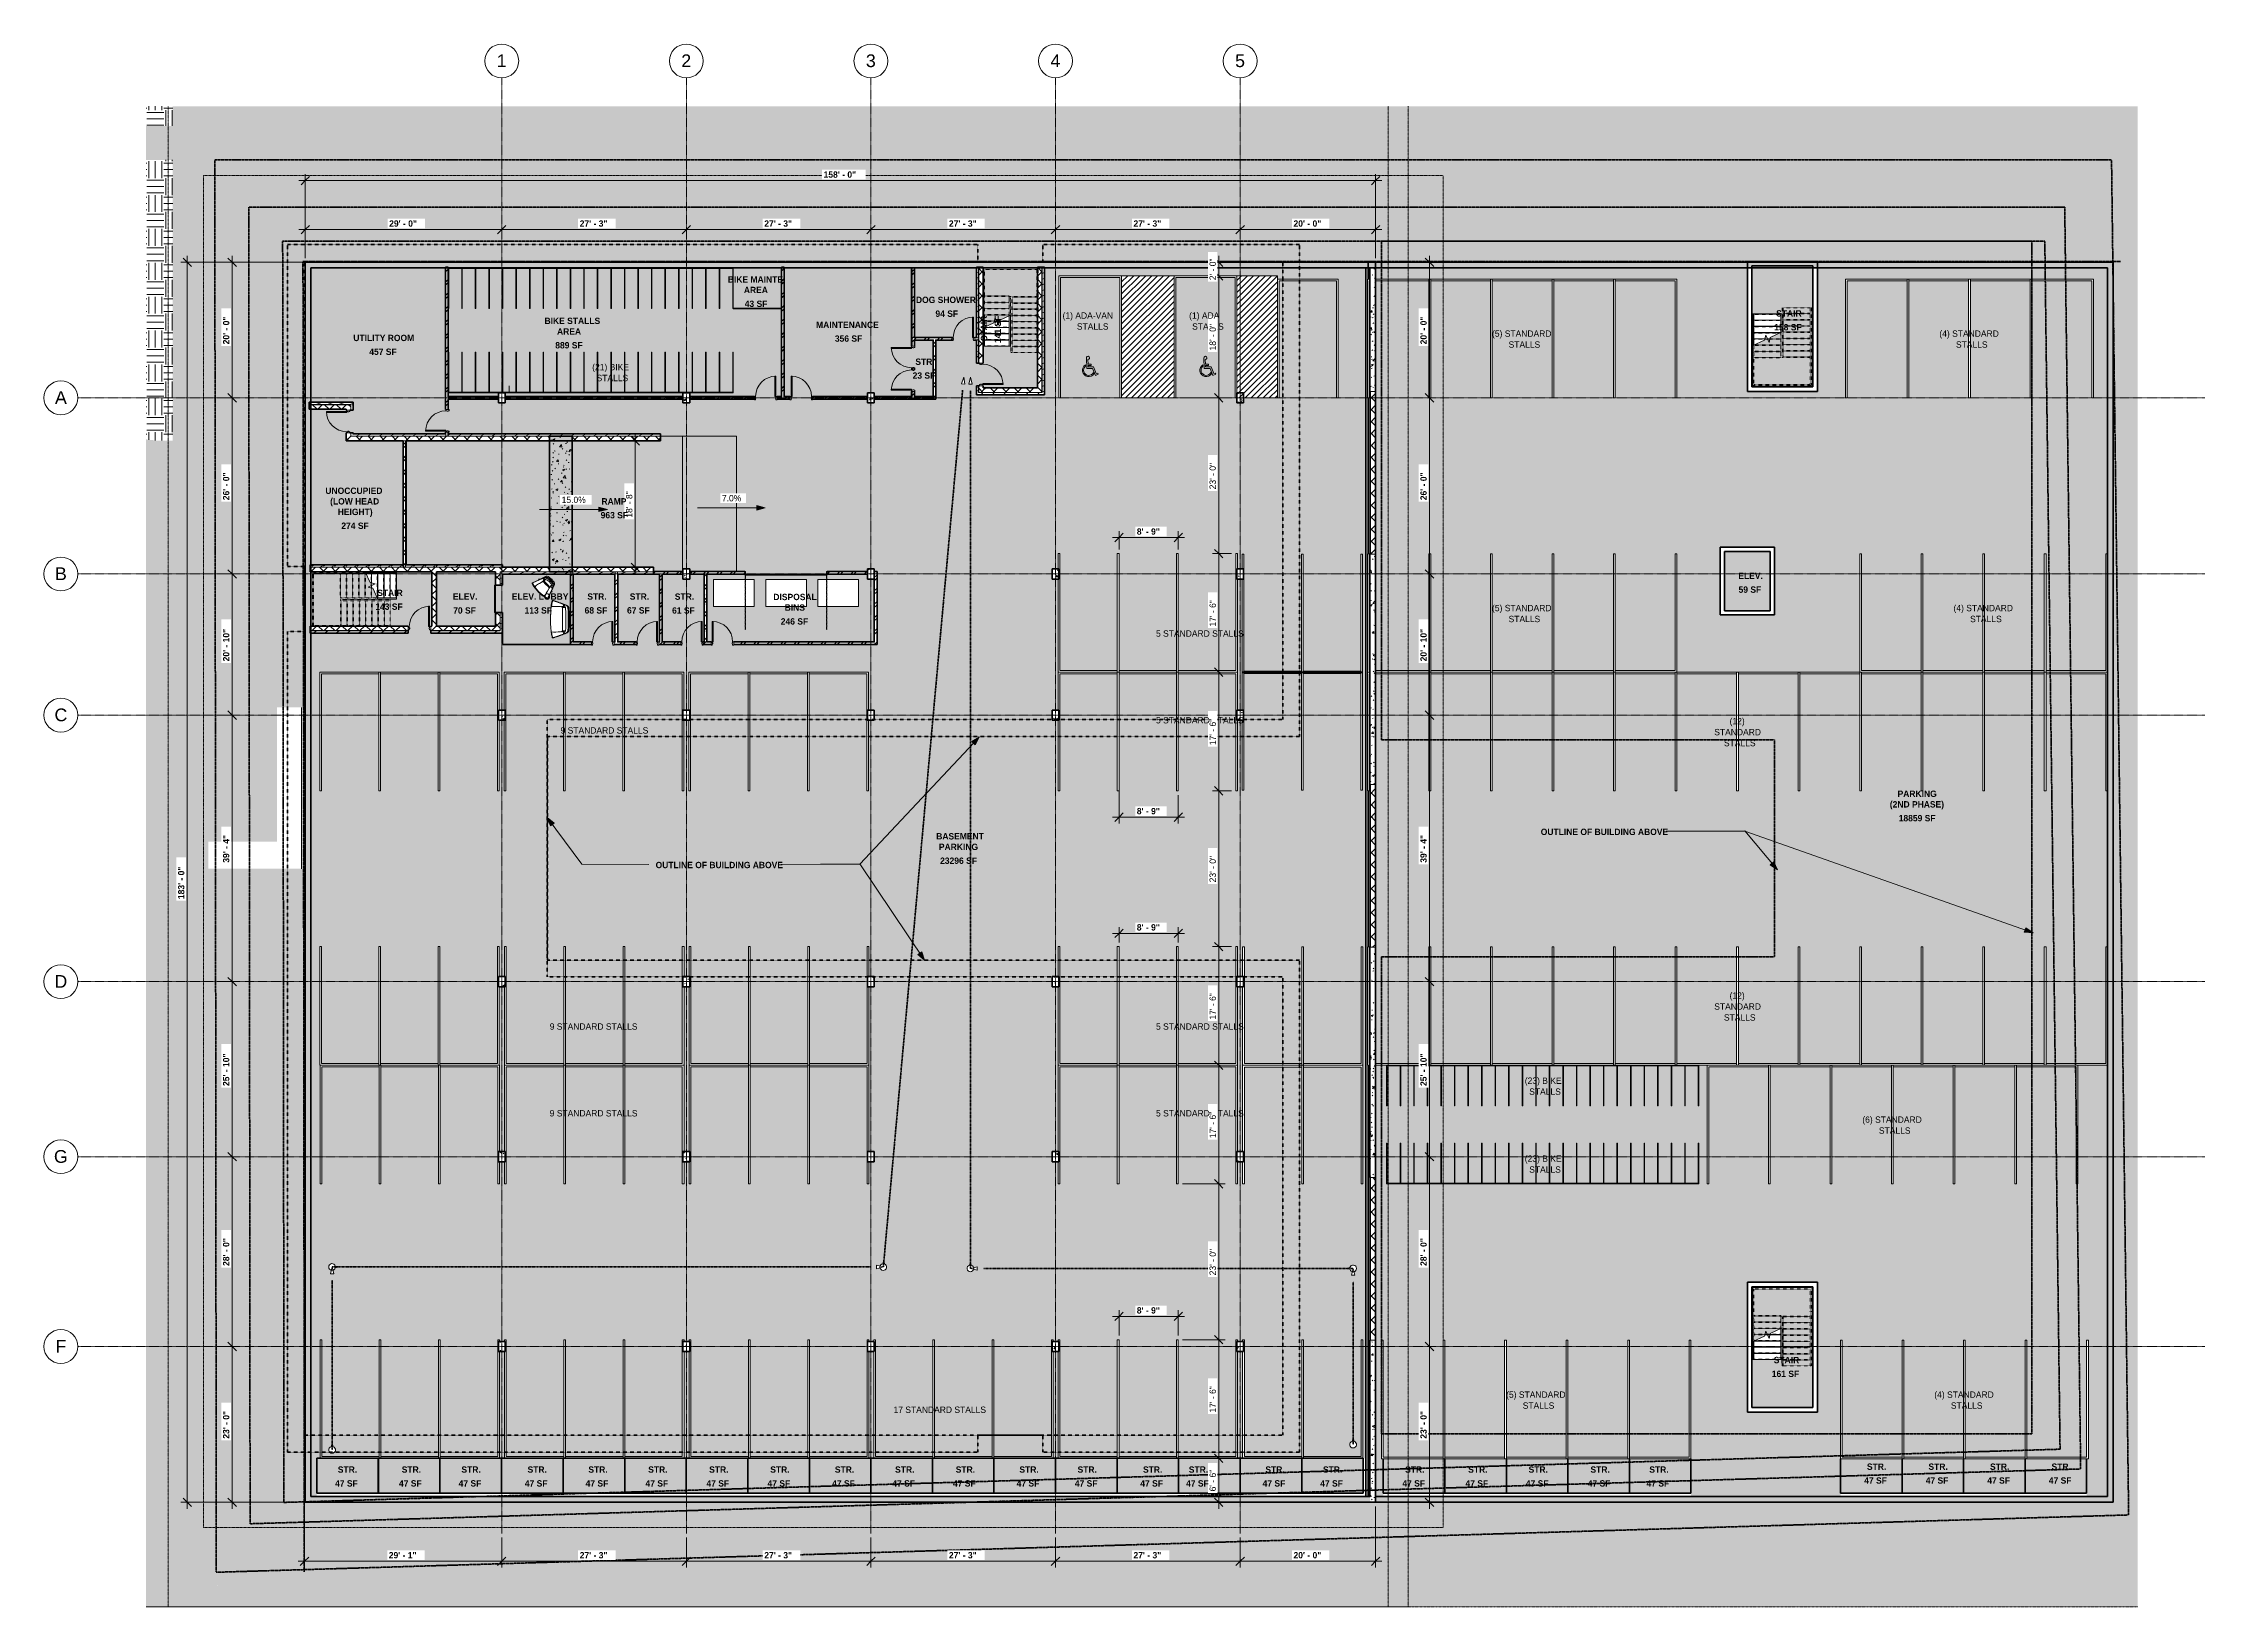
# Model space of a CAD drawing. Header units: inches. Extents: x -4294 to -464, y 9706 to 12475.
import ezdxf

# ---------------------------------------------------------------- set-up
doc = ezdxf.new("R2010")
doc.units = ezdxf.units.IN
doc.header["$MEASUREMENT"] = 0
for name, pattern in [('Aligning Line 1_8_', [0.25, 0.125, -0.125]), ('Dash', [0.25, 0.125, -0.125]), ('Dash 1_16_', [0.125, 0.0625, -0.0625]), ('Double Dash 3_8_', [1, 0.375, -0.125, 0.125, -0.125, 0.125, -0.125]), ('Grid Line 1_2_', [0.875, 0.5, -0.125, 0.125, -0.125]), ('Overhead 1_16_', [0.101562, 0.0625, -0.039062])]:
    doc.linetypes.add(name, pattern=pattern)
for name, color, linetype, lineweight in [('0-1', 7, 'Continuous', 5), ('0-2', 53, 'Continuous', 70), ('0-3', 10, 'Continuous', 13), ('0-4', 147, 'Aligning Line 1_8_', 9), ('0-5', 165, 'Continuous', 5), ('A-ANNO-DIMS', 211, 'Continuous', 9), ('A-ANNO-DIMS-120', 211, 'Continuous', 9), ('A-ANNO-NOTE', 131, 'Continuous', 9), ('A-AREA-1', 53, 'Continuous', 70), ('A-AREA-2', 32, 'Continuous', 70), ('A-AREA-IDEN', 2, 'Continuous', 9), ('A-DETL-GENF-1', 7, 'Continuous', 9), ('A-DETL-MEDM', 33, 'Continuous', 20), ('A-DETL-THIN', 151, 'Continuous', 9), ('A-DOOR', 31, 'Continuous', 13), ('A-DOOR-1', 31, 'Continuous', 20), ('A-DOOR-2', 31, 'Continuous', 9), ('A-DOOR-FRAM', 31, 'Continuous', 20), ('A-DOOR-HDLN', 31, 'Dash', 13), ('A-FLOR-1', 10, 'Continuous', 13), ('A-FLOR-2', 250, 'Continuous', 50), ('A-FLOR-PATT-1', 7, 'Continuous', 9), ('A-GENM', 5, 'Continuous', 9), ('A-GENM-1', 9, 'Continuous', 9), ('A-GENM-2', 5, 'Dash', 140), ('A-GENM-IDEN', 13, 'Continuous', 9), ('A-WALL', 113, 'Continuous', 13), ('A-WALL-1', 253, 'Continuous', 50), ('A-WALL-2', 10, 'Continuous', 13), ('A-WALL-3', 113, 'Continuous', 50), ('A-WALL-PATT-1', 254, 'Continuous', 9), ('A-WALL-PATT-2', 8, 'Continuous', 9), ('A-WALL-PATT-3', 252, 'Continuous', 9), ('A-WALL-PATT-4', 111, 'Continuous', 9), ('C-PROP-LINE', 91, 'Double Dash 3_8_', 140), ('C-PROP-LINE-1', 50, 'Double Dash 3_8_', 140), ('C-PROP-LINE-2', 91, 'Dash 1_16_', 140), ('C-TOPO', 7, 'Continuous', 9), ('G-ANNO-DIMS', 111, 'Continuous', 9), ('G-ANNO-SYMB', 111, 'Aligning Line 1_8_', 9), ('G-ANNO-SYMB-1', 147, 'Aligning Line 1_8_', 9), ('G-ANNO-TEXT-1', 147, 'Continuous', 20), ('I-FURN', 30, 'Continuous', 9), ('I-WALL-1', 2, 'Continuous', 50), ('Q-SPCQ', 91, 'Continuous', 9), ('S-COLS', 52, 'Continuous', 9), ('S-COLS-1', 250, 'Continuous', 50), ('S-FNDN-1', 253, 'Continuous', 50), ('S-FNDN-2', 250, 'Continuous', 50), ('S-FNDN-3', 10, 'Continuous', 13), ('S-GRID-1', 1, 'Grid Line 1_2_', 9), ('S-GRID-IDEN', 1, 'Continuous', 9), ('S-GRID-IDEN-1', 147, 'Continuous', 9), ('S-STRS', 31, 'Continuous', 9), ('S-STRS-1', 9, 'Continuous', 9), ('S-STRS-2', 9, 'Overhead 1_16_', 9), ('S-STRS-3', 31, 'Overhead 1_16_', 9), ('S-STRS-MBND', 31, 'Overhead 1_16_', 9), ('S-STRS-MBND-1', 9, 'Overhead 1_16_', 9), ('S-STRS-MBND-2', 9, 'Continuous', 9), ('S-STRS-MBND-3', 31, 'Continuous', 9)]:
    doc.layers.add(name, color=color, linetype=linetype, lineweight=lineweight)
doc.layers.add('A-AREA-PATT-1', color=7, linetype='Continuous', lineweight=9, transparency=1)
doc.layers.add('A-AREA-PATT-2', color=254, linetype='Continuous', lineweight=9, transparency=1)
doc.styles.add('Arial', font='arial.ttf', dxfattribs={"height": 22.5})
doc.styles.add('Century Gothic', font='ufonts.com_century-gothic.ttf', dxfattribs={"height": 11.25})
doc.styles.add('Century Gothic_B', font='GOTHICB.TTF', dxfattribs={"height": 11.25})
doc.dimstyles.new('OD__1_16__Tol__', dxfattribs={"dimscale": 12, "dimtxt": 11.746893, "dimasz": 1.25, "dimexe": 0.9375, "dimexo": 0.625, "dimgap": 0.15625, "dimtad": 1, "dimdec": 4, "dimrnd": 0.0625, "dimzin": 3, "dimdsep": 46, "dimlunit": 4, "dimtxsty": 'Century Gothic', "dimblk1": 'OBLIQUE', "dimblk2": 'OBLIQUE', "dimsah": 1, "dimcen": 0.09, "dimdle": 0.9375, "dimazin": 0, "dimtfac": 1, "dimtdec": 4, "dimtix": 1, "dimtmove": 0, "dimatfit": 3, "dimfxl": 1, "dimtvp": 1, "dimtfill": 1, "dimfrac": 2, "dimtolj": 1, "dimtzin": 0, "dimarcsym": 2})
doc.dimstyles.new('OD__1_8__Tol__', dxfattribs={"dimscale": 12, "dimtxt": 11.746893, "dimasz": 1.25, "dimexe": 0.9375, "dimexo": 0.625, "dimgap": 0.15625, "dimtad": 1, "dimdec": 3, "dimrnd": 0.125, "dimzin": 3, "dimdsep": 46, "dimlunit": 4, "dimtxsty": 'Century Gothic', "dimblk1": 'OBLIQUE', "dimblk2": 'OBLIQUE', "dimsah": 1, "dimcen": 0.09, "dimdle": 0.9375, "dimazin": 0, "dimtfac": 1, "dimtdec": 4, "dimtix": 1, "dimtmove": 0, "dimatfit": 3, "dimfxl": 1, "dimtvp": 1, "dimtfill": 1, "dimfrac": 2, "dimtolj": 1, "dimtzin": 0, "dimarcsym": 2})
doc.dimstyles.new('OD__1__Tol__', dxfattribs={"dimscale": 12, "dimtxt": 11.746893, "dimasz": 1.25, "dimexe": 0.9375, "dimexo": 0.625, "dimgap": 0.15625, "dimtad": 1, "dimdec": 0, "dimzin": 3, "dimdsep": 46, "dimlunit": 4, "dimtxsty": 'Century Gothic_B', "dimblk1": 'OBLIQUE', "dimblk2": 'OBLIQUE', "dimsah": 1, "dimcen": 0.09, "dimdle": 0.9375, "dimazin": 0, "dimtfac": 1, "dimtdec": 4, "dimtix": 1, "dimtmove": 0, "dimatfit": 3, "dimfxl": 1, "dimtvp": 1, "dimtfill": 1, "dimfrac": 2, "dimtolj": 1, "dimtzin": 0, "dimarcsym": 2})
pattern_1 = [(50, (0, 0), (34.4287, -3.01202), [3.6, -39.6]), (355, (0, 0), (-6.6596, 36.10481), [2.88, -31.68]), (100.451, (2.87, -0.25), (27.76876, 33.0931), [3.06, -33.655]), (46.184, (0, 9.6), (51.22752, -7.94535), [5.4, -59.4]), (96.636, (4.27, 8.94), (44.86319, 46.7577), [4.589, -50.482]), (351.184, (0, 9.6), (44.86417, 46.75745), [4.32, -47.52]), (21, (4.8, 7.2), (28.65176, -19.325734), [3.6, -39.6]), (326, (4.8, 7.2), (11.67934, 34.80662), [2.88, -31.68]), (71.451, (7.188, 5.59), (40.33096, 15.48132), [3.06, -33.655]), (37.5, (0, 0), (0.583112, 15.978979), [1.584, -29.712, 1.584, -30.576, -31.8]), (37.5, (0, 0), (0.583112, 15.978979), [-63.456, 1.584, -30.216]), (7.5, (0, 0), (12.62689, 18.932107), [1.584, -16.752, 1.584, -28.992, -12.12]), (7.5, (0, 0), (12.62689, 18.932107), [-48.912, 1.584, -10.536]), (327.5, (-10.704, 0), (25.622992, -1.082799), [1.584, -10.416, 1.584, -35.856, -49.68]), (327.5, (-10.704, 0), (25.622992, -1.082799), [-49.44, 1.584, -48.096]), (317.5, (-15.504, 0), (27.99243, 4.80496), [1.584, -14.016, 1.584, -23.28, -35.28]), (317.5, (-15.504, 0), (27.99243, 4.80496), [-40.464, 1.584, -33.696])]
pattern_2 = [(0, (0, 0), (30, 30), [30, -30]), (0, (0, 11.25), (30, 30), [30, -30]), (0, (0, 22.5), (30, 30), [30, -30]), (90, (3.75, 26.25), (-30, 30), [30, -30]), (90, (15, 26.25), (-30, 30), [30, -30]), (90, (26.25, 26.25), (-30, 30), [30, -30])]
pattern_3 = [(45, (0, 0), (-10.606602, 10.606602), []), (135, (0, 0), (-10.606602, -10.606602), [])]
pattern_4 = [(0, (0, 0), (38.4, 9.6), [1.584, -27.216, 1.584, -27.216, -153.6]), (0, (0, 0), (38.4, 9.6), [-57.6, 1.584, -56.016, 1.584, -27.216, -67.2]), (0, (0, 0), (38.4, 9.6), [-144, 1.584, -17.616, 1.584, -46.416]), (120, (14.4, 4.8), (-27.513844, 28.4553755), [1.584, -27.216, 1.584, -27.216, -153.6]), (120, (14.4, 4.8), (-27.513844, 28.4553755), [-57.6, 1.584, -56.016, 1.584, -27.216, -67.2]), (120, (14.4, 4.8), (-27.513844, 28.4553755), [-144, 1.584, -17.616, 1.584, -46.416]), (240, (19.2, 24), (-10.886156, -38.0553755), [1.584, -27.216, 1.584, -27.216, -153.6]), (240, (19.2, 24), (-10.886156, -38.0553755), [-57.6, 1.584, -56.016, 1.584, -27.216, -67.2]), (240, (19.2, 24), (-10.886156, -38.0553755), [-144, 1.584, -17.616, 1.584, -46.416])]
pattern_5 = [(216.87, (7.997, 19.992), (59.9755286, 39.9843071), [9.996, -89.964]), (206.565, (19.992, 13.994), (-19.991807, -19.992219), [22.352, -22.352]), (198.435, (19.992, 3.998), (-39.983821, -19.991955), [12.644, -50.576])]
pattern_6 = [(45, (0, 0), (-11.879394, 11.879394), []), (45, (0, 18), (-11.879394, 11.879394), [])]
pattern_7 = [(45, (0, 0), (-5.303301, 5.303301), [])]

msp = doc.modelspace()

# ---------------------------------------------------------------- texts
at = {"layer": 'A-ANNO-NOTE', "char_height": 11.25, "width": 269.29125, "attachment_point": 1, "style": 'Century Gothic_B'}
for insert in [(-1640.71521, 11084.08029), (-3208.76706, 11025.41967)]:
    msp.add_mtext('OUTLINE OF BUILDING ABOVE', dxfattribs=dict(at, insert=insert))
at = {"layer": 'A-AREA-IDEN', "char_height": 11.25, "attachment_point": 1, "style": 'Century Gothic_B'}
for s, insert, width in [('BIKE MAINTE.', (-3080.83853, 12062.50387), 119.30625), ('AREA', (-3052.40103, 12043.75387), 50.37375), ('DOG SHOWER', (-2747.53484, 12026.24994), 130.29), ('BIKE STALLS', (-3405.5525, 11989.07688), 103.7775), ('43 SF', (-3050.83853, 12019.29035), 46.58625), ('94 SF', (-2712.9994, 12001.79232), 46.58625), ('STAIR', (-1223.68963, 12002.29166), 49.2375), ('UTILITY ROOM', (-3744.2155, 11958.81914), 126.12375), ('AREA', (-3383.365, 11970.32688), 50.37375), ('MAINTENANCE', (-2924.48272, 11982.11516), 138.24375), ('356 SF', (-2891.19925, 11957.65754), 57.57), ('158 SF', (-1227.11483, 11977.83405), 57.57), ('457 SF', (-3715.91628, 11934.36152), 57.57), ('889 SF', (-3386.48951, 11945.86336), 57.57), ('STR.', (-2748.60016, 11916.68864), 34.845), ('23 SF', (-2753.44268, 11892.23103), 46.58625), ('UNOCCUPIED', (-3793.72982, 11688.2031), 126.12375), ('(LOW HEAD', (-3785.29232, 11669.4531), 106.05), ('HEIGHT)', (-3771.85482, 11650.7031), 73.4775), ('274 SF', (-3765.43061, 11626.23367), 57.57), ('ELEV.', (-1290.78963, 11537.54673), 47.7225), ('STAIR', (-3701.86043, 11507.39247), 49.2375), ('ELEV.', (-3567.76898, 11500.68706), 47.7225), ('ELEV. LOBBY', (-3463.47348, 11500.77425), 112.48875), ('STR.', (-3329.68324, 11500.8225), 34.845), ('STR.', (-3254.50677, 11500.85815), 34.845), ('STR.', (-3174.67347, 11500.68706), 34.845), ('DISPOSAL', (-3000.12051, 11500.07289), 89.385), ('59 SF', (-1290.31719, 11513.08911), 46.58625), ('143 SF', (-3705.28563, 11482.93486), 57.57), ('70 SF', (-3567.29654, 11476.22945), 46.58625), ('113 SF', (-3440.81994, 11476.31664), 57.57), ('68 SF', (-3334.52576, 11476.36489), 46.58625), ('67 SF', (-3259.34929, 11476.40053), 46.58625), ('61 SF', (-3179.51599, 11476.22945), 46.58625), ('246 SF', (-2986.98665, 11456.85937), 57.57), ('BINS', (-2980.12051, 11481.32289), 41.28375), ('PARKING', (-1008.63169, 11151.63203), 84.84), ('(2ND PHASE)', (-1022.38169, 11132.88203), 117.79125), ('18859 SF', (-1006.60216, 11108.41851), 79.5375), ('BASEMENT', (-2711.6057, 11076.24518), 96.2025), ('PARKING', (-2706.9182, 11057.49518), 84.84), ('23296 SF', (-2704.73169, 11033.03166), 79.5375), ('STAIR', (-1228.02802, 10148.76423), 49.2375), ('161 SF', (-1231.45322, 10124.30662), 57.57), ('STR.', (-1062.90068, 9959.89828), 34.845), ('STR.', (-953.90068, 9959.89828), 34.845), ('STR.', (-844.90068, 9959.89828), 34.845), ('STR.', (-735.90068, 9959.89828), 34.845), ('47 SF', (-3776.50773, 9930.32416), 46.58625), ('STR.', (-3771.66521, 9954.78177), 34.845), ('47 SF', (-3663.30317, 9930.32416), 46.58625), ('STR.', (-3658.46065, 9954.78177), 34.845), ('47 SF', (-3557.57745, 9930.32416), 46.58625), ('STR.', (-3552.73493, 9954.78177), 34.845), ('47 SF', (-3440.40759, 9930.32416), 46.58625), ('STR.', (-3435.56507, 9954.78177), 34.845), ('47 SF', (-3332.73873, 9930.32416), 46.58625), ('STR.', (-3327.89621, 9954.78177), 34.845), ('47 SF', (-3226.66888, 9930.32416), 46.58625), ('STR.', (-3221.82636, 9954.78177), 34.845), ('47 SF', (-3118.68137, 9930.32416), 46.58625), ('STR.', (-3113.83885, 9954.78177), 34.845), ('47 SF', (-3010.49036, 9930.32416), 46.58625), ('STR.', (-3005.64784, 9954.78177), 34.845), ('47 SF', (-2895.99742, 9930.32416), 46.58625), ('STR.', (-2891.1549, 9954.78177), 34.845), ('47 SF', (-2789.32866, 9930.32416), 46.58625), ('STR.', (-2784.48614, 9954.78177), 34.845), ('47 SF', (-2681.92283, 9930.32416), 46.58625), ('STR.', (-2677.08031, 9954.78177), 34.845), ('47 SF', (-2569.12626, 9930.32416), 46.58625), ('STR.', (-2564.28374, 9954.78177), 34.845), ('47 SF', (-2466.09734, 9930.32416), 46.58625), ('STR.', (-2461.25482, 9954.78177), 34.845), ('47 SF', (-2350.16142, 9930.32416), 46.58625), ('STR.', (-2345.3189, 9954.78177), 34.845), ('47 SF', (-2269.00524, 9930.32416), 46.58625), ('STR.', (-2264.16272, 9954.78177), 34.845), ('47 SF', (-2133.44196, 9930.32416), 46.58625), ('STR.', (-2128.59944, 9954.78177), 34.845), ('47 SF', (-2031.38888, 9930.32416), 46.58625), ('STR.', (-2026.54636, 9954.78177), 34.845), ('47 SF', (-1885.84278, 9930.32416), 46.58625), ('STR.', (-1881.00026, 9954.78177), 34.845), ('47 SF', (-1774.0878, 9930.32416), 46.58625), ('STR.', (-1769.24528, 9954.78177), 34.845), ('47 SF', (-1667.15404, 9930.32416), 46.58625), ('STR.', (-1662.31152, 9954.78177), 34.845), ('47 SF', (-1557.46529, 9930.32416), 46.58625), ('STR.', (-1552.62277, 9954.78177), 34.845), ('47 SF', (-1453.28651, 9930.32416), 46.58625), ('STR.', (-1448.44399, 9954.78177), 34.845), ('47 SF', (-1067.7432, 9935.44067), 46.58625), ('47 SF', (-958.7432, 9935.44067), 46.58625), ('47 SF', (-849.7432, 9935.44067), 46.58625), ('47 SF', (-740.7432, 9935.44067), 46.58625)]:
    msp.add_mtext(s, dxfattribs=dict(at, insert=insert, width=width))
at = {"layer": 'A-AREA-IDEN', "char_height": 11.25, "attachment_point": 1, "rotation": 90, "style": 'Century Gothic_B'}
for s, insert, width in [('STAIR', (-2632.66386, 11947.55525), 49.2375), ('141 SF', (-2608.20625, 11944.13005), 57.57)]:
    msp.add_mtext(s, dxfattribs=dict(at, insert=insert, width=width))
at = {"layer": 'A-GENM-IDEN', "char_height": 11.25, "attachment_point": 1, "style": 'Century Gothic'}
for s, insert, width in [('(1) ADA-VAN', (-2487.76405, 11998.4854), 120.82125), ('(1) ADA', (-2263.61444, 11998.4854), 71.9625), ('STALLS', (-2462.45155, 11979.1104), 59.46375), ('STALLS', (-2258.30194, 11979.1104), 59.46375), ('(5) STANDARD', (-1727.06168, 11966.47657), 130.29), ('STALLS', (-1697.68668, 11947.10157), 59.46375), ('(4) STANDARD', (-934.56168, 11966.47657), 130.29), ('STALLS', (-905.18668, 11947.10157), 59.46375), ('(21) BIKE', (-3321.06625, 11907.25774), 78.0225), ('STALLS', (-3313.25375, 11887.88274), 59.46375), ('(5) STANDARD', (-1727.06168, 11480.47657), 130.29), ('STALLS', (-1697.68668, 11461.10157), 59.46375), ('(4) STANDARD', (-909.56168, 11480.47657), 130.29), ('STALLS', (-880.18668, 11461.10157), 59.46375), ('STANDARD', (-1333.37271, 11260.78661), 100.7475), ('(12)', (-1306.18521, 11280.16161), 34.845), ('STALLS', (-1316.18521, 11241.41161), 59.46375), ('STANDARD', (-1333.37271, 10774.78661), 100.7475), ('(12)', (-1306.18521, 10794.16161), 34.845), ('STALLS', (-1316.18521, 10755.41161), 59.46375), ('(23) BIKE', (-1668.99475, 10643.47657), 78.0225), ('STALLS', (-1661.18225, 10624.10157), 59.46375), ('(6) STANDARD', (-1071.06168, 10574.47657), 130.29), ('STALLS', (-1041.68668, 10555.10157), 59.46375), ('(23) BIKE', (-1668.99475, 10505.47657), 78.0225), ('STALLS', (-1661.18225, 10486.10157), 59.46375), ('(5) STANDARD', (-1702.06168, 10087.47657), 130.29), ('(4) STANDARD', (-943.56168, 10087.47657), 130.29), ('STALLS', (-1672.68668, 10068.10157), 59.46375), ('STALLS', (-914.18668, 10068.10157), 59.46375)]:
    msp.add_mtext(s, dxfattribs=dict(at, insert=insert, width=width))
at = {"layer": 'G-ANNO-TEXT-1', "char_height": 11.25, "attachment_point": 1, "style": 'Century Gothic'}
for s, insert, width in [('5 STANDARD STALLS', (-2322.30589, 11435.36416), 181.42125), ('9 STANDARD STALLS', (-3377.10589, 11263.79201), 181.42125), ('5 STANDARD STALLS', (-2322.30589, 11281.76416), 181.42125), ('9 STANDARD STALLS', (-3396.30589, 10739.36416), 181.42125), ('5 STANDARD STALLS', (-2322.30589, 10739.36416), 181.42125), ('9 STANDARD STALLS', (-3396.30589, 10585.76416), 181.42125), ('5 STANDARD STALLS', (-2322.30589, 10585.76416), 181.42125), ('17 STANDARD STALLS', (-2787.26284, 10060.73916), 192.02625)]:
    msp.add_mtext(s, dxfattribs=dict(at, insert=insert, width=width))

# ---------------------------------------------------------------- blocks, each defined once
blk = doc.blocks.new('Parking_Stall_Multiple - STANDARD-1654123-FLOOR PLAN - BASEMENT')
at = {"layer": 'A-GENM-1'}
for p, q in [((210, 0), (0, 0)), ((0, 0), (0, -112)), ((210, -3), (210, 0)), ((3, -109), (3, -3)), ((3, -3), (210, -3)), ((210, -109), (0, -109)), ((0, -109), (0, -221)), ((0, -112), (210, -112)), ((210, -109), (3, -109)), ((3, -218), (3, -112)), ((3, -112), (210, -112)), ((210, -112), (210, -109)), ((210, -112), (210, -109)), ((210, -218), (0, -218)), ((0, -218), (0, -330)), ((0, -221), (210, -221)), ((210, -218), (3, -218)), ((3, -327), (3, -221)), ((3, -221), (210, -221)), ((210, -221), (210, -218)), ((210, -221), (210, -218)), ((210, -327), (0, -327)), ((0, -327), (0, -439)), ((0, -330), (210, -330)), ((210, -327), (3, -327)), ((3, -436), (3, -330)), ((3, -330), (210, -330)), ((210, -330), (210, -327)), ((210, -330), (210, -327)), ((0, -439), (210, -439)), ((210, -436), (3, -436)), ((210, -439), (210, -436))]:
    blk.add_line(p, q, dxfattribs=at)
blk = doc.blocks.new('Parking_Stall_Multiple - STANDARD-1627286-FLOOR PLAN - BASEMENT')
at = {"layer": 'A-GENM-1'}
for p, q in [((210, 548), (0, 548)), ((0, 548), (0, 543.6)), ((3, 543.6), (3, 545)), ((3, 545), (210, 545)), ((210, 545), (210, 548)), ((0, 533.6), (0, 436)), ((3, 439), (3, 533.6)), ((210, 439), (0, 439)), ((0, 439), (0, 327)), ((0, 436), (210, 436)), ((210, 439), (3, 439)), ((3, 330), (3, 436)), ((3, 436), (210, 436)), ((210, 436), (210, 439)), ((210, 436), (210, 439)), ((210, 330), (0, 330)), ((0, 330), (0, 218)), ((0, 327), (210, 327)), ((210, 330), (3, 330)), ((3, 221), (3, 327)), ((3, 327), (210, 327)), ((210, 327), (210, 330)), ((210, 327), (210, 330)), ((210, 221), (0, 221)), ((0, 221), (0, 109)), ((0, 218), (210, 218)), ((210, 221), (3, 221)), ((3, 112), (3, 218)), ((3, 218), (210, 218)), ((210, 218), (210, 221)), ((210, 218), (210, 221)), ((210, 112), (0, 112)), ((0, 112), (0, 0)), ((0, 109), (210, 109)), ((210, 112), (3, 112)), ((3, 3), (3, 109)), ((3, 109), (210, 109)), ((210, 109), (210, 112)), ((210, 109), (210, 112)), ((210, 3), (3, 3)), ((210, 0), (210, 3)), ((0, 0), (210, 0))]:
    blk.add_line(p, q, dxfattribs=at)
blk = doc.blocks.new('Parking_Stall_Multiple - STANDARD-1654394-FLOOR PLAN - BASEMENT')
at = {"layer": 'A-GENM-1'}
for p, q in [((210, 439), (0, 439)), ((0, 439), (0, 327)), ((3, 330), (3, 436)), ((3, 436), (210, 436)), ((210, 436), (210, 439)), ((210, 330), (0, 330)), ((0, 330), (0, 218)), ((0, 327), (210, 327)), ((210, 330), (3, 330)), ((3, 221), (3, 327)), ((3, 327), (210, 327)), ((210, 327), (210, 330)), ((210, 327), (210, 330)), ((210, 221), (0, 221)), ((0, 221), (0, 109)), ((0, 218), (210, 218)), ((210, 221), (3, 221)), ((3, 112), (3, 218)), ((3, 218), (210, 218)), ((210, 218), (210, 221)), ((210, 218), (210, 221)), ((210, 112), (0, 112)), ((0, 112), (0, 0)), ((0, 109), (210, 109)), ((210, 112), (3, 112)), ((3, 3), (3, 109)), ((3, 109), (210, 109)), ((210, 109), (210, 112)), ((210, 109), (210, 112)), ((210, 3), (3, 3)), ((210, 0), (210, 3)), ((0, 0), (210, 0))]:
    blk.add_line(p, q, dxfattribs=at)
blk = doc.blocks.new('Parking_Stall_Multiple - BIKE-1655386-FLOOR PLAN - BASEMENT')
at = {"layer": 'A-GENM-1'}
for p, q in [((72, 553), (0, 553)), ((0, 553), (0, 528)), ((1, 529), (1, 552)), ((1, 552), (72, 552)), ((72, 552), (72, 553)), ((72, 529), (0, 529)), ((0, 529), (0, 504)), ((0, 528), (72, 528)), ((72, 505), (0, 505)), ((0, 505), (0, 480)), ((0, 504), (72, 504)), ((72, 529), (1, 529)), ((1, 505), (1, 528)), ((1, 528), (72, 528)), ((72, 505), (1, 505)), ((1, 481), (1, 504)), ((1, 504), (72, 504)), ((72, 528), (72, 529)), ((72, 528), (72, 529)), ((72, 504), (72, 505)), ((72, 504), (72, 505)), ((72, 481), (0, 481)), ((0, 481), (0, 456)), ((0, 480), (72, 480)), ((72, 481), (1, 481)), ((1, 457), (1, 480)), ((1, 480), (72, 480)), ((72, 480), (72, 481)), ((72, 480), (72, 481)), ((72, 457), (0, 457)), ((0, 457), (0, 432)), ((0, 456), (72, 456)), ((72, 433), (0, 433)), ((0, 433), (0, 408)), ((0, 432), (72, 432)), ((72, 457), (1, 457)), ((1, 433), (1, 456)), ((1, 456), (72, 456)), ((72, 433), (1, 433)), ((1, 409), (1, 432)), ((1, 432), (72, 432)), ((72, 456), (72, 457)), ((72, 456), (72, 457)), ((72, 432), (72, 433)), ((72, 432), (72, 433)), ((72, 409), (0, 409)), ((0, 409), (0, 384)), ((0, 408), (72, 408)), ((72, 385), (0, 385)), ((0, 385), (0, 360)), ((0, 384), (72, 384)), ((72, 409), (1, 409)), ((1, 385), (1, 408)), ((1, 408), (72, 408)), ((72, 385), (1, 385)), ((1, 361), (1, 384)), ((1, 384), (72, 384)), ((72, 408), (72, 409)), ((72, 408), (72, 409)), ((72, 384), (72, 385)), ((72, 384), (72, 385)), ((72, 361), (0, 361)), ((0, 361), (0, 336)), ((0, 360), (72, 360)), ((72, 361), (1, 361)), ((1, 337), (1, 360)), ((1, 360), (72, 360)), ((72, 360), (72, 361)), ((72, 360), (72, 361)), ((72, 337), (0, 337)), ((0, 337), (0, 312)), ((0, 336), (72, 336)), ((72, 313), (0, 313)), ((0, 313), (0, 288)), ((0, 312), (72, 312)), ((72, 337), (1, 337)), ((1, 313), (1, 336)), ((1, 336), (72, 336)), ((72, 313), (1, 313)), ((1, 289), (1, 312)), ((1, 312), (72, 312)), ((72, 336), (72, 337)), ((72, 336), (72, 337)), ((72, 312), (72, 313)), ((72, 312), (72, 313)), ((72, 289), (0, 289)), ((0, 289), (0, 264)), ((0, 288), (72, 288)), ((72, 289), (1, 289)), ((1, 265), (1, 288)), ((1, 288), (72, 288)), ((72, 288), (72, 289)), ((72, 288), (72, 289)), ((72, 265), (0, 265)), ((0, 265), (0, 240)), ((0, 264), (72, 264)), ((72, 241), (0, 241)), ((0, 241), (0, 216)), ((0, 240), (72, 240)), ((72, 265), (1, 265)), ((1, 241), (1, 264)), ((1, 264), (72, 264)), ((72, 241), (1, 241)), ((1, 217), (1, 240)), ((1, 240), (72, 240)), ((72, 264), (72, 265)), ((72, 264), (72, 265)), ((72, 240), (72, 241)), ((72, 240), (72, 241)), ((72, 217), (0, 217)), ((0, 217), (0, 192)), ((0, 216), (72, 216)), ((72, 193), (0, 193)), ((0, 193), (0, 168)), ((0, 192), (72, 192)), ((72, 217), (1, 217)), ((1, 193), (1, 216)), ((1, 216), (72, 216)), ((72, 193), (1, 193)), ((1, 169), (1, 192)), ((1, 192), (72, 192)), ((72, 216), (72, 217)), ((72, 216), (72, 217)), ((72, 192), (72, 193)), ((72, 192), (72, 193)), ((72, 169), (0, 169)), ((0, 169), (0, 144)), ((0, 168), (72, 168)), ((72, 169), (1, 169)), ((1, 145), (1, 168)), ((1, 168), (72, 168)), ((72, 168), (72, 169)), ((72, 168), (72, 169)), ((72, 145), (0, 145)), ((0, 145), (0, 120)), ((0, 144), (72, 144)), ((72, 121), (0, 121)), ((0, 121), (0, 96)), ((0, 120), (72, 120)), ((72, 145), (1, 145)), ((1, 121), (1, 144)), ((1, 144), (72, 144)), ((72, 121), (1, 121)), ((1, 97), (1, 120)), ((1, 120), (72, 120)), ((72, 144), (72, 145)), ((72, 144), (72, 145)), ((72, 120), (72, 121)), ((72, 120), (72, 121)), ((72, 97), (0, 97)), ((0, 97), (0, 72)), ((0, 96), (72, 96)), ((72, 97), (1, 97)), ((1, 73), (1, 96)), ((1, 96), (72, 96)), ((72, 96), (72, 97)), ((72, 96), (72, 97)), ((72, 73), (0, 73)), ((0, 73), (0, 48)), ((0, 72), (72, 72)), ((72, 49), (0, 49)), ((0, 49), (0, 24)), ((0, 48), (72, 48)), ((72, 73), (1, 73)), ((1, 49), (1, 72)), ((1, 72), (72, 72)), ((72, 49), (1, 49)), ((1, 25), (1, 48)), ((1, 48), (72, 48)), ((72, 72), (72, 73)), ((72, 72), (72, 73)), ((72, 48), (72, 49)), ((72, 48), (72, 49)), ((72, 25), (0, 25)), ((0, 25), (0, 0)), ((0, 24), (72, 24)), ((72, 25), (1, 25)), ((1, 1), (1, 24)), ((1, 24), (72, 24)), ((72, 1), (1, 1)), ((72, 24), (72, 25)), ((72, 24), (72, 25)), ((72, 0), (72, 1)), ((0, 0), (72, 0))]:
    blk.add_line(p, q, dxfattribs=at)
blk = doc.blocks.new('Parking_Stall_Multiple - STANDARD-1626801-FLOOR PLAN - BASEMENT')
at = {"layer": 'A-GENM-1'}
for p, q in [((210, 0), (0, 0)), ((0, 0), (0, -112)), ((210, -3), (210, 0)), ((3, -109), (3, -3)), ((3, -3), (210, -3)), ((210, -109), (0, -109)), ((0, -109), (0, -221)), ((0, -112), (210, -112)), ((210, -109), (3, -109)), ((3, -218), (3, -112)), ((3, -112), (210, -112)), ((210, -112), (210, -109)), ((210, -112), (210, -109)), ((210, -218), (0, -218)), ((0, -218), (0, -330)), ((0, -221), (210, -221)), ((210, -218), (3, -218)), ((3, -327), (3, -221)), ((3, -221), (210, -221)), ((210, -221), (210, -218)), ((210, -221), (210, -218)), ((210, -327), (0, -327)), ((0, -327), (0, -439)), ((0, -330), (210, -330)), ((210, -327), (3, -327)), ((3, -436), (3, -330)), ((3, -330), (210, -330)), ((210, -330), (210, -327)), ((210, -330), (210, -327)), ((210, -436), (0, -436)), ((0, -436), (0, -533.6)), ((0, -439), (210, -439)), ((210, -436), (3, -436)), ((3, -533.6), (3, -439)), ((3, -439), (210, -439)), ((210, -439), (210, -436)), ((210, -439), (210, -436)), ((0, -543.6), (0, -548)), ((0, -548), (210, -548)), ((3, -545), (3, -543.6)), ((210, -545), (3, -545)), ((210, -548), (210, -545))]:
    blk.add_line(p, q, dxfattribs=at)
blk = doc.blocks.new('Parking_Stall_Multiple - STANDARD-1654219-FLOOR PLAN - BASEMENT')
at = {"layer": 'A-GENM-1'}
for p, q in [((210, 439), (0, 439)), ((0, 439), (0, 327)), ((3, 330), (3, 436)), ((3, 436), (210, 436)), ((210, 436), (210, 439)), ((210, 330), (0, 330)), ((0, 330), (0, 218)), ((0, 327), (210, 327)), ((210, 330), (3, 330)), ((3, 221), (3, 327)), ((3, 327), (210, 327)), ((210, 327), (210, 330)), ((210, 327), (210, 330)), ((210, 221), (0, 221)), ((0, 221), (0, 109)), ((0, 218), (210, 218)), ((210, 221), (3, 221)), ((3, 112), (3, 218)), ((3, 218), (210, 218)), ((210, 218), (210, 221)), ((210, 218), (210, 221)), ((210, 112), (0, 112)), ((0, 112), (0, 0)), ((0, 109), (210, 109)), ((210, 112), (3, 112)), ((3, 3), (3, 109)), ((3, 109), (210, 109)), ((210, 109), (210, 112)), ((210, 109), (210, 112)), ((210, 3), (3, 3)), ((210, 0), (210, 3))]:
    blk.add_line(p, q, dxfattribs=at)
blk = doc.blocks.new('Parking_Stall_Multiple - BIKE-1655075-FLOOR PLAN - BASEMENT')
at = {"layer": 'A-GENM-1'}
for p, q in [((72, 0), (0, 0)), ((0, 0), (0, -25)), ((72, -1), (72, 0)), ((72, -24), (0, -24)), ((0, -24), (0, -49)), ((0, -25), (72, -25)), ((1, -24), (1, -1)), ((1, -1), (72, -1)), ((72, -24), (1, -24)), ((1, -48), (1, -25)), ((1, -25), (72, -25)), ((72, -25), (72, -24)), ((72, -25), (72, -24)), ((72, -48), (0, -48)), ((0, -48), (0, -73)), ((0, -49), (72, -49)), ((72, -72), (0, -72)), ((0, -72), (0, -97)), ((0, -73), (72, -73)), ((72, -48), (1, -48)), ((1, -72), (1, -49)), ((1, -49), (72, -49)), ((72, -72), (1, -72)), ((1, -96), (1, -73)), ((1, -73), (72, -73)), ((72, -49), (72, -48)), ((72, -49), (72, -48)), ((72, -73), (72, -72)), ((72, -73), (72, -72)), ((72, -96), (0, -96)), ((0, -96), (0, -121)), ((0, -97), (72, -97)), ((72, -96), (1, -96)), ((1, -120), (1, -97)), ((1, -97), (72, -97)), ((72, -97), (72, -96)), ((72, -97), (72, -96)), ((72, -120), (0, -120)), ((0, -120), (0, -145)), ((0, -121), (72, -121)), ((72, -144), (0, -144)), ((0, -144), (0, -169)), ((0, -145), (72, -145)), ((72, -120), (1, -120)), ((1, -144), (1, -121)), ((1, -121), (72, -121)), ((72, -144), (1, -144)), ((1, -168), (1, -145)), ((1, -145), (72, -145)), ((72, -121), (72, -120)), ((72, -121), (72, -120)), ((72, -145), (72, -144)), ((72, -145), (72, -144)), ((72, -168), (0, -168)), ((0, -168), (0, -193)), ((0, -169), (72, -169)), ((72, -168), (1, -168)), ((1, -192), (1, -169)), ((1, -169), (72, -169)), ((72, -169), (72, -168)), ((72, -169), (72, -168)), ((72, -192), (0, -192)), ((0, -192), (0, -217)), ((0, -193), (72, -193)), ((72, -216), (0, -216)), ((0, -216), (0, -241)), ((0, -217), (72, -217)), ((72, -192), (1, -192)), ((1, -216), (1, -193)), ((1, -193), (72, -193)), ((72, -216), (1, -216)), ((1, -240), (1, -217)), ((1, -217), (72, -217)), ((72, -193), (72, -192)), ((72, -193), (72, -192)), ((72, -217), (72, -216)), ((72, -217), (72, -216)), ((72, -240), (0, -240)), ((0, -240), (0, -265)), ((0, -241), (72, -241)), ((72, -264), (0, -264)), ((0, -264), (0, -289)), ((0, -265), (72, -265)), ((72, -240), (1, -240)), ((1, -264), (1, -241)), ((1, -241), (72, -241)), ((72, -264), (1, -264)), ((1, -288), (1, -265)), ((1, -265), (72, -265)), ((72, -241), (72, -240)), ((72, -241), (72, -240)), ((72, -265), (72, -264)), ((72, -265), (72, -264)), ((72, -288), (0, -288)), ((0, -288), (0, -313)), ((0, -289), (72, -289)), ((72, -288), (1, -288)), ((1, -312), (1, -289)), ((1, -289), (72, -289)), ((72, -289), (72, -288)), ((72, -289), (72, -288)), ((72, -312), (0, -312)), ((0, -312), (0, -337)), ((0, -313), (72, -313)), ((72, -336), (0, -336)), ((0, -336), (0, -361)), ((0, -337), (72, -337)), ((72, -312), (1, -312)), ((1, -336), (1, -313)), ((1, -313), (72, -313)), ((72, -336), (1, -336)), ((1, -360), (1, -337)), ((1, -337), (72, -337)), ((72, -313), (72, -312)), ((72, -313), (72, -312)), ((72, -337), (72, -336)), ((72, -337), (72, -336)), ((72, -360), (0, -360)), ((0, -360), (0, -385)), ((0, -361), (72, -361)), ((72, -360), (1, -360)), ((1, -384), (1, -361)), ((1, -361), (72, -361)), ((72, -361), (72, -360)), ((72, -361), (72, -360)), ((72, -384), (0, -384)), ((0, -384), (0, -409)), ((0, -385), (72, -385)), ((72, -408), (0, -408)), ((0, -408), (0, -433)), ((0, -409), (72, -409)), ((72, -384), (1, -384)), ((1, -408), (1, -385)), ((1, -385), (72, -385)), ((72, -408), (1, -408)), ((1, -432), (1, -409)), ((1, -409), (72, -409)), ((72, -385), (72, -384)), ((72, -385), (72, -384)), ((72, -409), (72, -408)), ((72, -409), (72, -408)), ((72, -432), (0, -432)), ((0, -432), (0, -457)), ((0, -433), (72, -433)), ((72, -456), (0, -456)), ((0, -456), (0, -481)), ((0, -457), (72, -457)), ((72, -432), (1, -432)), ((1, -456), (1, -433)), ((1, -433), (72, -433)), ((72, -456), (1, -456)), ((1, -480), (1, -457)), ((1, -457), (72, -457)), ((72, -433), (72, -432)), ((72, -433), (72, -432)), ((72, -457), (72, -456)), ((72, -457), (72, -456)), ((72, -480), (0, -480)), ((0, -480), (0, -505)), ((0, -481), (72, -481)), ((72, -480), (1, -480)), ((1, -504), (1, -481)), ((1, -481), (72, -481)), ((72, -481), (72, -480)), ((72, -481), (72, -480)), ((72, -504), (0, -504)), ((0, -504), (0, -529)), ((0, -505), (72, -505)), ((72, -528), (0, -528)), ((0, -528), (0, -553)), ((0, -529), (72, -529)), ((72, -504), (1, -504)), ((1, -528), (1, -505)), ((1, -505), (72, -505)), ((72, -528), (1, -528)), ((1, -552), (1, -529)), ((1, -529), (72, -529)), ((72, -505), (72, -504)), ((72, -505), (72, -504)), ((72, -529), (72, -528)), ((72, -529), (72, -528)), ((0, -553), (72, -553)), ((72, -552), (1, -552)), ((72, -553), (72, -552))]:
    blk.add_line(p, q, dxfattribs=at)
blk = doc.blocks.new('Parking_Stall_Multiple - STANDARD-1664891-FLOOR PLAN - BASEMENT')
at = {"layer": 'A-GENM-1'}
for p, q in [((210, 657), (0, 657)), ((0, 657), (0, 545)), ((3, 548), (3, 654)), ((3, 654), (210, 654)), ((210, 654), (210, 657)), ((210, 548), (0, 548)), ((0, 548), (0, 436)), ((0, 545), (210, 545)), ((210, 548), (3, 548)), ((3, 439), (3, 545)), ((3, 545), (210, 545)), ((210, 545), (210, 548)), ((210, 545), (210, 548)), ((210, 439), (0, 439)), ((0, 439), (0, 327)), ((0, 436), (210, 436)), ((210, 439), (3, 439)), ((3, 330), (3, 436)), ((3, 436), (210, 436)), ((210, 436), (210, 439)), ((210, 436), (210, 439)), ((210, 330), (0, 330)), ((0, 330), (0, 218)), ((0, 327), (210, 327)), ((210, 330), (3, 330)), ((3, 221), (3, 327)), ((3, 327), (210, 327)), ((210, 327), (210, 330)), ((210, 327), (210, 330)), ((210, 221), (0, 221)), ((0, 221), (0, 109)), ((0, 218), (210, 218)), ((210, 221), (3, 221)), ((3, 112), (3, 218)), ((3, 218), (210, 218)), ((210, 218), (210, 221)), ((210, 218), (210, 221)), ((210, 112), (0, 112)), ((0, 112), (0, 0)), ((0, 109), (210, 109)), ((210, 112), (3, 112)), ((3, 3), (3, 109)), ((3, 109), (210, 109)), ((210, 109), (210, 112)), ((210, 109), (210, 112)), ((210, 3), (3, 3)), ((210, 0), (210, 3)), ((0, 0), (210, 0))]:
    blk.add_line(p, q, dxfattribs=at)
blk = doc.blocks.new('Parking_Stall_Multiple - STANDARD-1653989-FLOOR PLAN - BASEMENT')
at = {"layer": 'A-GENM-1'}
for p, q in [((210, 0), (0, 0)), ((0, 0), (0, -4.4)), ((210, -3), (210, 0)), ((0, -14.4), (0, -112)), ((3, -4.4), (3, -3)), ((3, -3), (210, -3)), ((3, -109), (3, -14.4)), ((210, -109), (0, -109)), ((0, -109), (0, -221)), ((0, -112), (210, -112)), ((210, -109), (3, -109)), ((3, -218), (3, -112)), ((3, -112), (210, -112)), ((210, -112), (210, -109)), ((210, -112), (210, -109)), ((210, -218), (0, -218)), ((0, -218), (0, -330)), ((0, -221), (210, -221)), ((210, -218), (3, -218)), ((3, -327), (3, -221)), ((3, -221), (210, -221)), ((210, -221), (210, -218)), ((210, -221), (210, -218)), ((210, -327), (0, -327)), ((0, -327), (0, -439)), ((0, -330), (210, -330)), ((210, -327), (3, -327)), ((3, -436), (3, -330)), ((3, -330), (210, -330)), ((210, -330), (210, -327)), ((210, -330), (210, -327)), ((210, -436), (0, -436)), ((0, -436), (0, -548)), ((0, -439), (210, -439)), ((210, -436), (3, -436)), ((3, -545), (3, -439)), ((3, -439), (210, -439)), ((210, -439), (210, -436)), ((210, -439), (210, -436)), ((210, -545), (0, -545)), ((0, -545), (0, -657)), ((0, -548), (210, -548)), ((210, -545), (3, -545)), ((3, -654), (3, -548)), ((3, -548), (210, -548)), ((210, -548), (210, -545)), ((210, -548), (210, -545)), ((210, -654), (0, -654)), ((0, -654), (0, -766)), ((0, -657), (210, -657)), ((210, -654), (3, -654)), ((3, -763), (3, -657)), ((3, -657), (210, -657)), ((210, -657), (210, -654)), ((210, -657), (210, -654)), ((210, -763), (0, -763)), ((0, -763), (0, -875)), ((210, -763), (3, -763)), ((210, -766), (210, -763)), ((210, -766), (210, -763)), ((0, -766), (210, -766)), ((3, -872), (3, -766)), ((3, -766), (210, -766)), ((210, -872), (0, -872)), ((0, -872), (0, -984)), ((0, -875), (210, -875)), ((210, -872), (3, -872)), ((3, -981), (3, -875)), ((3, -875), (210, -875)), ((210, -875), (210, -872)), ((210, -875), (210, -872)), ((210, -981), (0, -981)), ((0, -981), (0, -1093)), ((0, -984), (210, -984)), ((210, -981), (3, -981)), ((3, -1090), (3, -984)), ((3, -984), (210, -984)), ((210, -984), (210, -981)), ((210, -984), (210, -981)), ((210, -1090), (0, -1090)), ((0, -1090), (0, -1202)), ((0, -1093), (210, -1093)), ((210, -1090), (3, -1090)), ((3, -1199), (3, -1093)), ((3, -1093), (210, -1093)), ((210, -1093), (210, -1090)), ((210, -1093), (210, -1090)), ((210, -1199), (0, -1199)), ((0, -1199), (0, -1311)), ((0, -1202), (210, -1202)), ((210, -1199), (3, -1199)), ((3, -1308), (3, -1202)), ((3, -1202), (210, -1202)), ((210, -1202), (210, -1199)), ((210, -1202), (210, -1199)), ((210, -1308), (3, -1308)), ((210, -1311), (210, -1308))]:
    blk.add_line(p, q, dxfattribs=at)
blk = doc.blocks.new('Parking_Stall_Multiple - STANDARD-1653908-FLOOR PLAN - BASEMENT')
at = {"layer": 'A-GENM-1'}
for p, q in [((0, 1311), (0, 1199)), ((3, 1202), (3, 1308)), ((3, 1308), (210, 1308)), ((210, 1308), (210, 1311)), ((210, 1202), (0, 1202)), ((0, 1202), (0, 1090)), ((0, 1199), (210, 1199)), ((210, 1202), (3, 1202)), ((3, 1093), (3, 1199)), ((3, 1199), (210, 1199)), ((210, 1199), (210, 1202)), ((210, 1199), (210, 1202)), ((210, 1093), (0, 1093)), ((0, 1093), (0, 981)), ((0, 1090), (210, 1090)), ((210, 1093), (3, 1093)), ((3, 984), (3, 1090)), ((3, 1090), (210, 1090)), ((210, 1090), (210, 1093)), ((210, 1090), (210, 1093)), ((210, 984), (0, 984)), ((0, 984), (0, 872)), ((0, 981), (210, 981)), ((210, 984), (3, 984)), ((3, 875), (3, 981)), ((3, 981), (210, 981)), ((210, 981), (210, 984)), ((210, 981), (210, 984)), ((210, 875), (0, 875)), ((0, 875), (0, 763)), ((0, 872), (210, 872)), ((210, 875), (3, 875)), ((3, 766), (3, 872)), ((3, 872), (210, 872)), ((210, 872), (210, 875)), ((210, 872), (210, 875)), ((210, 766), (0, 766)), ((0, 766), (0, 654)), ((210, 766), (3, 766)), ((210, 763), (210, 766)), ((210, 763), (210, 766)), ((0, 763), (210, 763)), ((3, 657), (3, 763)), ((3, 763), (210, 763)), ((210, 657), (0, 657)), ((0, 657), (0, 545)), ((0, 654), (210, 654)), ((210, 657), (3, 657)), ((3, 548), (3, 654)), ((3, 654), (210, 654)), ((210, 654), (210, 657)), ((210, 654), (210, 657)), ((210, 548), (0, 548)), ((0, 548), (0, 436)), ((0, 545), (210, 545)), ((210, 548), (3, 548)), ((3, 439), (3, 545)), ((3, 545), (210, 545)), ((210, 545), (210, 548)), ((210, 545), (210, 548)), ((210, 439), (0, 439)), ((0, 439), (0, 327)), ((0, 436), (210, 436)), ((210, 439), (3, 439)), ((3, 330), (3, 436)), ((3, 436), (210, 436)), ((210, 436), (210, 439)), ((210, 436), (210, 439)), ((210, 330), (0, 330)), ((0, 330), (0, 218)), ((0, 327), (210, 327)), ((210, 330), (3, 330)), ((3, 221), (3, 327)), ((3, 327), (210, 327)), ((210, 327), (210, 330)), ((210, 327), (210, 330)), ((210, 221), (0, 221)), ((0, 221), (0, 109)), ((0, 218), (210, 218)), ((210, 221), (3, 221)), ((3, 112), (3, 218)), ((3, 218), (210, 218)), ((210, 218), (210, 221)), ((210, 218), (210, 221)), ((210, 112), (0, 112)), ((0, 112), (0, 14.4)), ((0, 109), (210, 109)), ((210, 112), (3, 112)), ((3, 14.4), (3, 109)), ((3, 109), (210, 109)), ((210, 109), (210, 112)), ((210, 109), (210, 112)), ((0, 4.4), (0, 0)), ((3, 3), (3, 4.4)), ((210, 3), (3, 3)), ((210, 0), (210, 3)), ((0, 0), (210, 0))]:
    blk.add_line(p, q, dxfattribs=at)
blk = doc.blocks.new('Parking_Stall_Multiple - STANDARD-1664591-FLOOR PLAN - BASEMENT')
at = {"layer": 'A-GENM-1'}
for p, q in [((210, 0), (0, 0)), ((0, 0), (0, -112)), ((210, -3), (210, 0)), ((3, -109), (3, -3)), ((3, -3), (210, -3)), ((210, -109), (0, -109)), ((0, -109), (0, -221)), ((0, -112), (210, -112)), ((210, -109), (3, -109)), ((3, -218), (3, -112)), ((3, -112), (210, -112)), ((210, -112), (210, -109)), ((210, -112), (210, -109)), ((210, -218), (0, -218)), ((0, -218), (0, -330)), ((0, -221), (210, -221)), ((210, -218), (3, -218)), ((3, -327), (3, -221)), ((3, -221), (210, -221)), ((210, -221), (210, -218)), ((210, -221), (210, -218)), ((210, -327), (0, -327)), ((0, -327), (0, -439)), ((0, -330), (210, -330)), ((210, -327), (3, -327)), ((3, -436), (3, -330)), ((3, -330), (210, -330)), ((210, -330), (210, -327)), ((210, -330), (210, -327)), ((210, -436), (0, -436)), ((0, -436), (0, -548)), ((0, -439), (210, -439)), ((210, -436), (3, -436)), ((3, -545), (3, -439)), ((3, -439), (210, -439)), ((210, -439), (210, -436)), ((210, -439), (210, -436)), ((0, -548), (210, -548)), ((210, -545), (3, -545)), ((210, -548), (210, -545))]:
    blk.add_line(p, q, dxfattribs=at)
blk = doc.blocks.new('CTR - 2nd Phase_rvt-1-FLOOR PLAN - BASEMENT')
at = {"layer": 'A-AREA-PATT-1'}
h = blk.add_hatch(color=256, dxfattribs=at)
h.paths.add_polyline_path([(-639.6, 9901.2), (-636.7, 9901.2), (-636.7, 10665.1), (-689.2, 10665.1), (-689.2, 10455.1), (-692.2, 10455.1), (-692.2, 10662.1), (-798.2, 10662.1), (-798.2, 10455.1), (-801.2, 10455.1), (-801.2, 10662.1), (-907.2, 10662.1), (-907.2, 10455.1), (-910.2, 10455.1), (-910.2, 10662.1), (-1016.2, 10662.1), (-1016.2, 10455.1), (-1019.2, 10455.1), (-1019.2, 10662.1), (-1125.2, 10662.1), (-1125.2, 10455.1), (-1128.2, 10455.1), (-1128.2, 10662.1), (-1234.2, 10662.1), (-1234.2, 10455.1), (-1237.2, 10455.1), (-1237.2, 10662.1), (-1343.2, 10662.1), (-1343.2, 10455.1), (-1346.2, 10455.1), (-1346.2, 10665.1), (-1360.7, 10665.1), (-1360.7, 10593.1), (-1361.7, 10593.1), (-1361.7, 10664.1), (-1384.7, 10664.1), (-1384.7, 10593.1), (-1385.7, 10593.1), (-1385.7, 10664.1), (-1408.7, 10664.1), (-1408.7, 10593.1), (-1409.7, 10593.1), (-1409.7, 10664.1), (-1432.7, 10664.1), (-1432.7, 10593.1), (-1433.7, 10593.1), (-1433.7, 10664.1), (-1456.7, 10664.1), (-1456.7, 10593.1), (-1457.7, 10593.1), (-1457.7, 10664.1), (-1480.7, 10664.1), (-1480.7, 10593.1), (-1481.7, 10593.1), (-1481.7, 10664.1), (-1504.7, 10664.1), (-1504.7, 10593.1), (-1505.7, 10593.1), (-1505.7, 10664.1), (-1528.7, 10664.1), (-1528.7, 10593.1), (-1529.7, 10593.1), (-1529.7, 10664.1), (-1552.7, 10664.1), (-1552.7, 10593.1), (-1553.7, 10593.1), (-1553.7, 10664.1), (-1576.7, 10664.1), (-1576.7, 10593.1), (-1577.7, 10593.1), (-1577.7, 10664.1), (-1600.7, 10664.1), (-1600.7, 10593.1), (-1601.7, 10593.1), (-1601.7, 10664.1), (-1624.7, 10664.1), (-1624.7, 10593.1), (-1625.7, 10593.1), (-1625.7, 10664.1), (-1648.7, 10664.1), (-1648.7, 10593.1), (-1649.7, 10593.1), (-1649.7, 10664.1), (-1672.7, 10664.1), (-1672.7, 10593.1), (-1673.7, 10593.1), (-1673.7, 10664.1), (-1696.7, 10664.1), (-1696.7, 10593.1), (-1697.7, 10593.1), (-1697.7, 10664.1), (-1720.7, 10664.1), (-1720.7, 10593.1), (-1721.7, 10593.1), (-1721.7, 10664.1), (-1744.7, 10664.1), (-1744.7, 10593.1), (-1745.7, 10593.1), (-1745.7, 10664.1), (-1768.7, 10664.1), (-1768.7, 10593.1), (-1769.7, 10593.1), (-1769.7, 10664.1), (-1792.7, 10664.1), (-1792.7, 10593.1), (-1793.7, 10593.1), (-1793.7, 10664.1), (-1816.7, 10664.1), (-1816.7, 10593.1), (-1817.7, 10593.1), (-1817.7, 10664.1), (-1840.7, 10664.1), (-1840.7, 10593.1), (-1841.7, 10593.1), (-1841.7, 10664.1), (-1864.7, 10664.1), (-1864.7, 10593.1), (-1865.7, 10593.1), (-1865.7, 10664.1), (-1888.7, 10664.1), (-1888.7, 10593.1), (-1889.7, 10593.1), (-1889.7, 10664.1), (-1912.7, 10664.1), (-1912.7, 10593.1), (-1913.7, 10593.1), (-1913.7, 10665.1), (-1933.3, 10665.1), (-1933.3, 10466.2), (-1933.5, 10466.2), (-1933.5, 10178.2), (-1933.3, 10178.2), (-1933.3, 9901.2), (-1919.7, 9901.2), (-1919.7, 9968.1), (-1922.7, 9968.1), (-1922.7, 10178.1), (-1919.7, 10178.1), (-1919.7, 9971.1), (-1813.7, 9971.1), (-1813.7, 10178.1), (-1810.7, 10178.1), (-1810.7, 9971.1), (-1704.7, 9971.1), (-1704.7, 10178.1), (-1701.7, 10178.1), (-1701.7, 9971.1), (-1595.7, 9971.1), (-1595.7, 10178.1), (-1592.7, 10178.1), (-1592.7, 9971.1), (-1486.7, 9971.1), (-1486.7, 10178.1), (-1483.7, 10178.1), (-1483.7, 9971.1), (-1377.7, 9971.1), (-1377.7, 10178.1), (-1374.7, 10178.1), (-1374.7, 9901.2), (-1109.7, 9901.2), (-1109.7, 10178.1), (-1106.7, 10178.1), (-1106.7, 9971.1), (-1000.7, 9971.1), (-1000.7, 10178.1), (-997.7, 10178.1), (-997.7, 9971.1), (-891.7, 9971.1), (-891.7, 10178.1), (-888.7, 10178.1), (-888.7, 9971.1), (-782.7, 9971.1), (-782.7, 10178.1), (-779.7, 10178.1), (-779.7, 9971.1), (-673.7, 9971.1), (-673.7, 10178.1), (-670.7, 10178.1), (-670.7, 9968.1), (-673.7, 9968.1), (-673.7, 9901.2)], flags=0)
h.paths.add_polyline_path([(-1944.4, 9901.2), (-1943.3, 9901.2), (-1943.3, 10178.2), (-1943.1, 10178.2), (-1943.1, 10466.2), (-1943.3, 10466.2), (-1943.3, 10665.1), (-1946.2, 10665.1), (-1946.2, 9901.2)], flags=0)
h.paths.add_polyline_path([(-1158.7, 10051), (-1274.7, 10051), (-1274.7, 10281), (-1150.7, 10281), (-1150.7, 10051), (-1154.7, 10051)], flags=0)
h.paths.add_polyline_path([(-1361.7, 10455.1), (-1913.7, 10455.1), (-1913.7, 10527.1), (-1912.7, 10527.1), (-1912.7, 10456.1), (-1889.7, 10456.1), (-1889.7, 10527.1), (-1888.7, 10527.1), (-1888.7, 10456.1), (-1865.7, 10456.1), (-1865.7, 10527.1), (-1864.7, 10527.1), (-1864.7, 10456.1), (-1841.7, 10456.1), (-1841.7, 10527.1), (-1840.7, 10527.1), (-1840.7, 10456.1), (-1817.7, 10456.1), (-1817.7, 10527.1), (-1816.7, 10527.1), (-1816.7, 10456.1), (-1793.7, 10456.1), (-1793.7, 10527.1), (-1792.7, 10527.1), (-1792.7, 10456.1), (-1769.7, 10456.1), (-1769.7, 10527.1), (-1768.7, 10527.1), (-1768.7, 10456.1), (-1745.7, 10456.1), (-1745.7, 10527.1), (-1744.7, 10527.1), (-1744.7, 10456.1), (-1721.7, 10456.1), (-1721.7, 10527.1), (-1720.7, 10527.1), (-1720.7, 10456.1), (-1697.7, 10456.1), (-1697.7, 10527.1), (-1696.7, 10527.1), (-1696.7, 10456.1), (-1673.7, 10456.1), (-1673.7, 10527.1), (-1672.7, 10527.1), (-1672.7, 10456.1), (-1649.7, 10456.1), (-1649.7, 10527.1), (-1648.7, 10527.1), (-1648.7, 10456.1), (-1625.7, 10456.1), (-1625.7, 10527.1), (-1624.7, 10527.1), (-1624.7, 10456.1), (-1601.7, 10456.1), (-1601.7, 10527.1), (-1600.7, 10527.1), (-1600.7, 10456.1), (-1577.7, 10456.1), (-1577.7, 10527.1), (-1576.7, 10527.1), (-1576.7, 10456.1), (-1553.7, 10456.1), (-1553.7, 10527.1), (-1552.7, 10527.1), (-1552.7, 10456.1), (-1529.7, 10456.1), (-1529.7, 10527.1), (-1528.7, 10527.1), (-1528.7, 10456.1), (-1505.7, 10456.1), (-1505.7, 10527.1), (-1504.7, 10527.1), (-1504.7, 10456.1), (-1481.7, 10456.1), (-1481.7, 10527.1), (-1480.7, 10527.1), (-1480.7, 10456.1), (-1457.7, 10456.1), (-1457.7, 10527.1), (-1456.7, 10527.1), (-1456.7, 10456.1), (-1433.7, 10456.1), (-1433.7, 10527.1), (-1432.7, 10527.1), (-1432.7, 10456.1), (-1409.7, 10456.1), (-1409.7, 10527.1), (-1408.7, 10527.1), (-1408.7, 10456.1), (-1385.7, 10456.1), (-1385.7, 10527.1), (-1384.7, 10527.1), (-1384.7, 10456.1), (-1361.7, 10456.1), (-1361.7, 10527.1), (-1360.7, 10527.1), (-1360.7, 10455.1)], flags=0)
h.paths.add_polyline_path([(-1943.3, 10668.1), (-1943.3, 10874.2), (-1943.1, 10874.2), (-1943.1, 11162.2), (-1943.3, 11162.2), (-1943.3, 11358.1), (-1944.7, 11358.1), (-1944.7, 11151.1), (-1946.2, 11151.1), (-1946.2, 10875.1), (-1944.7, 10875.1), (-1944.7, 10668.1)], flags=0)
h.paths.add_polyline_path([(-1933.3, 10668.1), (-1838.7, 10668.1), (-1838.7, 10875.1), (-1835.7, 10875.1), (-1835.7, 10668.1), (-1729.7, 10668.1), (-1729.7, 10875.1), (-1726.7, 10875.1), (-1726.7, 10668.1), (-1620.7, 10668.1), (-1620.7, 10875.1), (-1617.7, 10875.1), (-1617.7, 10668.1), (-1511.7, 10668.1), (-1511.7, 10875.1), (-1508.7, 10875.1), (-1508.7, 10668.1), (-1402.7, 10668.1), (-1402.7, 10875.1), (-1399.7, 10875.1), (-1399.7, 10668.1), (-1293.7, 10668.1), (-1293.7, 10875.1), (-1290.7, 10875.1), (-1290.7, 10668.1), (-1184.7, 10668.1), (-1184.7, 10875.1), (-1181.7, 10875.1), (-1181.7, 10668.1), (-1075.7, 10668.1), (-1075.7, 10875.1), (-1072.7, 10875.1), (-1072.7, 10668.1), (-966.7, 10668.1), (-966.7, 10875.1), (-963.7, 10875.1), (-963.7, 10668.1), (-857.7, 10668.1), (-857.7, 10875.1), (-854.7, 10875.1), (-854.7, 10668.1), (-748.7, 10668.1), (-748.7, 10875.1), (-745.7, 10875.1), (-745.7, 10668.1), (-639.7, 10668.1), (-639.7, 10875.1), (-636.7, 10875.1), (-636.7, 11151.1), (-639.7, 11151.1), (-639.7, 11358.1), (-745.7, 11358.1), (-745.7, 11151.1), (-748.7, 11151.1), (-748.7, 11358.1), (-854.7, 11358.1), (-854.7, 11151.1), (-857.7, 11151.1), (-857.7, 11358.1), (-963.7, 11358.1), (-963.7, 11151.1), (-966.7, 11151.1), (-966.7, 11358.1), (-1072.7, 11358.1), (-1072.7, 11151.1), (-1075.7, 11151.1), (-1075.7, 11358.1), (-1181.7, 11358.1), (-1181.7, 11151.1), (-1184.7, 11151.1), (-1184.7, 11358.1), (-1290.7, 11358.1), (-1290.7, 11151.1), (-1293.7, 11151.1), (-1293.7, 11358.1), (-1399.7, 11358.1), (-1399.7, 11151.1), (-1402.7, 11151.1), (-1402.7, 11358.1), (-1508.7, 11358.1), (-1508.7, 11151.1), (-1511.7, 11151.1), (-1511.7, 11358.1), (-1617.7, 11358.1), (-1617.7, 11151.1), (-1620.7, 11151.1), (-1620.7, 11358.1), (-1726.7, 11358.1), (-1726.7, 11151.1), (-1729.7, 11151.1), (-1729.7, 11358.1), (-1835.7, 11358.1), (-1835.7, 11151.1), (-1838.7, 11151.1), (-1838.7, 11358.1), (-1933.3, 11358.1), (-1933.3, 11162.2), (-1933.5, 11162.2), (-1933.5, 10874.2), (-1933.3, 10874.2), (-1933.3, 10702.6)], flags=0)
h.paths.add_polyline_path([(-1290.7, 11361.1), (-1075.7, 11361.1), (-1075.7, 11571.1), (-1072.7, 11571.1), (-1072.7, 11364.1), (-966.7, 11364.1), (-966.7, 11571.1), (-963.7, 11571.1), (-963.7, 11364.1), (-857.7, 11364.1), (-857.7, 11571.1), (-854.7, 11571.1), (-854.7, 11364.1), (-748.7, 11364.1), (-748.7, 11571.1), (-745.7, 11571.1), (-745.7, 11364.1), (-639.7, 11364.1), (-639.7, 11571.1), (-636.7, 11571.1), (-636.7, 12077.2), (-1150.7, 12077.2), (-1150.7, 11858.6), (-1274.7, 11858.6), (-1274.7, 12077.2), (-1933.3, 12077.2), (-1933.3, 12057.1), (-1399.7, 12057.1), (-1399.7, 11847.1), (-1402.7, 11847.1), (-1402.7, 12054.1), (-1508.7, 12054.1), (-1508.7, 11847.1), (-1511.7, 11847.1), (-1511.7, 12054.1), (-1617.7, 12054.1), (-1617.7, 11847.1), (-1620.7, 11847.1), (-1620.7, 12054.1), (-1726.7, 12054.1), (-1726.7, 11847.1), (-1729.7, 11847.1), (-1729.7, 12054.1), (-1835.7, 12054.1), (-1835.7, 11847.1), (-1838.7, 11847.1), (-1838.7, 12054.1), (-1933.3, 12054.1), (-1933.3, 11858.2), (-1933.5, 11858.2), (-1933.5, 11570.2), (-1933.3, 11570.2), (-1933.3, 11364.1), (-1838.7, 11364.1), (-1838.7, 11571.1), (-1835.7, 11571.1), (-1835.7, 11364.1), (-1729.7, 11364.1), (-1729.7, 11571.1), (-1726.7, 11571.1), (-1726.7, 11364.1), (-1620.7, 11364.1), (-1620.7, 11571.1), (-1617.7, 11571.1), (-1617.7, 11364.1), (-1511.7, 11364.1), (-1511.7, 11571.1), (-1508.7, 11571.1), (-1508.7, 11364.1), (-1402.7, 11364.1), (-1402.7, 11571.1), (-1399.7, 11571.1), (-1399.7, 11361.1), (-1293.7, 11361.1)], flags=0)
h.paths.add_polyline_path([(-1944.7, 11364.1), (-1943.3, 11364.1), (-1943.3, 11570.2), (-1943.1, 11570.2), (-1943.1, 11858.2), (-1943.3, 11858.2), (-1943.3, 12054.1), (-1944.7, 12054.1), (-1944.7, 11847.1), (-1946.2, 11847.1), (-1946.2, 11571.1), (-1944.7, 11571.1), (-1944.7, 11366.9)], flags=0)
h.paths.add_polyline_path([(-1230.7, 11462.6), (-1322.7, 11462.6), (-1322.7, 11582.6), (-1226.7, 11582.6), (-1226.7, 11462.6), (-1230.5, 11462.6)], flags=0)
h.paths.add_polyline_path([(-1097.7, 11847.1), (-1100.7, 11847.1), (-1100.7, 12057.1), (-661.7, 12057.1), (-661.7, 11847.1), (-664.7, 11847.1), (-664.7, 12054.1), (-770.7, 12054.1), (-770.7, 11847.1), (-773.7, 11847.1), (-773.7, 12054.1), (-879.7, 12054.1), (-879.7, 11847.1), (-882.7, 11847.1), (-882.7, 12054.1), (-988.7, 12054.1), (-988.7, 11847.1), (-991.7, 11847.1), (-991.7, 12054.1), (-1097.7, 12054.1), (-1097.7, 11858.6)], flags=0)
h.paths.add_polyline_path([(-1944.7, 12057.1), (-1943.3, 12057.1), (-1943.3, 12077.2), (-1946.2, 12077.2), (-1946.2, 12057.1)], flags=0)
h = blk.add_hatch(color=256, dxfattribs=at)
h.paths.add_polyline_path([(-1243.7, 11866.6), (-1158.7, 11866.6), (-1158.7, 12077.2), (-1266.7, 12077.2), (-1266.7, 11866.6), (-1244.3, 11866.6)], flags=0)
h.paths.add_polyline_path([(-1265.2, 11939.7), (-1265.2, 11995.8), (-1213.2, 11995.8), (-1213.2, 11963.9), (-1234.1, 11954.2), (-1236.2, 11945.4), (-1242.1, 11958.1), (-1244.3, 11949.4), (-1263.2, 11940.6)], flags=0)
for points in [[(-1234.3, 11470.2), (-1234.3, 11575), (-1315.1, 11575), (-1315.1, 11470.2)], [(-1906.2, 9907.4), (-1810.7, 9907.4), (-1810.7, 9968.1), (-1919.7, 9968.1), (-1919.7, 9907.4)], [(-1704.7, 9907.4), (-1701.7, 9907.4), (-1701.7, 9968.1), (-1810.7, 9968.1), (-1810.7, 9907.4), (-1750, 9907.4)], [(-1701.7, 9907.4), (-1592.7, 9907.4), (-1592.7, 9968.1), (-1701.7, 9968.1)], [(-1486.7, 9907.4), (-1483.7, 9907.4), (-1483.7, 9968.1), (-1592.7, 9968.1), (-1592.7, 9907.4), (-1532, 9907.4)], [(-1377.7, 9907.4), (-1374.7, 9907.4), (-1374.7, 9968.1), (-1483.7, 9968.1), (-1483.7, 9907.4), (-1416, 9907.4)], [(-1024.1, 9907.4), (-1000.7, 9907.4), (-1000.7, 9968.1), (-1109.7, 9968.1), (-1109.7, 9907.4), (-1055, 9907.4)], [(-1000.7, 9907.4), (-891.7, 9907.4), (-891.7, 9968.1), (-1000.7, 9968.1)], [(-803.6, 9907.4), (-782.7, 9907.4), (-782.7, 9968.1), (-891.7, 9968.1), (-891.7, 9907.4), (-828, 9907.4)], [(-725.6, 9907.4), (-673.7, 9907.4), (-673.7, 9968.1), (-782.7, 9968.1), (-782.7, 9907.4), (-739.8, 9907.4)]]:
    blk.add_hatch(color=256, dxfattribs=at).paths.add_polyline_path(points, flags=0)
h = blk.add_hatch(color=256, dxfattribs=at)
h.paths.add_polyline_path([(-1215.2, 10059), (-1158.7, 10059), (-1158.7, 10273), (-1266.7, 10273), (-1266.7, 10059), (-1230.5, 10059)], flags=0)
h.paths.add_polyline_path([(-1243.5, 10143.8), (-1265.2, 10143.8), (-1265.2, 10175.7), (-1244.3, 10185.4), (-1242.1, 10194.2), (-1236.2, 10181.4), (-1234.1, 10190.2), (-1213.2, 10199.9), (-1213.2, 10143.8), (-1230.5, 10143.8)], flags=0)
at = {"layer": 'A-WALL-PATT-1'}
h = blk.add_hatch(dxfattribs=at)
h.set_pattern_fill('FP_1', color=256, style=0, pattern_type=2)
h.set_pattern_definition(pattern_1)
h.paths.add_polyline_path([(-1180.4, 12077.2), (-626.7, 12077.2), (-626.7, 12087.2), (-1943.3, 12087.2), (-1943.3, 12077.2), (-1199, 12077.2)], flags=0)
h = blk.add_hatch(dxfattribs=at)
h.set_pattern_fill('FP_1', color=256, style=0, pattern_type=2)
h.set_pattern_definition(pattern_1)
h.paths.add_polyline_path([(-626.7, 12077.2), (-626.7, 12077.2), (-626.9, 12031.2)], flags=0)
h.paths.add_polyline_path([(-626.7, 9891.2), (-626.7, 9891.2), (-626.7, 12077.2), (-636.7, 12077.2), (-636.7, 9891.2)], flags=0)
h = blk.add_hatch(dxfattribs=at)
h.set_pattern_fill('FP_1', color=256, style=0, pattern_type=2)
h.set_pattern_definition(pattern_1)
h.paths.add_polyline_path([(-1933.3, 9891.2), (-636.7, 9891.2), (-636.7, 9901.2), (-1933.3, 9901.2)], flags=0)
at = {"layer": 'A-AREA-1'}
for p, q in [((-1946.2, 12077.2), (-1946.2, 12057.1)), ((-1946.2, 12077.2), (-1946.2, 12057.1)), ((-1946.2, 11847.1), (-1946.2, 11571.1)), ((-1946.2, 11847.1), (-1946.2, 11571.1)), ((-1946.2, 11151.1), (-1946.2, 10875.1)), ((-1946.2, 11151.1), (-1946.2, 10875.1)), ((-1946.2, 10665.1), (-1946.2, 9981.6)), ((-1946.2, 10665.1), (-1946.2, 9901.2)), ((-1919.7, 9907.4), (-1919.7, 9968.1)), ((-1810.7, 9907.4), (-1810.7, 9968.1)), ((-1701.7, 9907.4), (-1701.7, 9968.1)), ((-1592.7, 9907.4), (-1592.7, 9968.1)), ((-1483.7, 9907.4), (-1483.7, 9968.1)), ((-1374.7, 9968.1), (-1374.7, 9907.4)), ((-1109.7, 9907.4), (-1109.7, 9968.1)), ((-1000.7, 9907.4), (-1000.7, 9968.1)), ((-891.7, 9907.4), (-891.7, 9968.1)), ((-782.7, 9907.4), (-782.7, 9968.1)), ((-673.7, 9968.1), (-673.7, 9907.4)), ((-1810.7, 9907.4), (-1919.7, 9907.4)), ((-1701.7, 9907.4), (-1810.7, 9907.4)), ((-1592.7, 9907.4), (-1701.7, 9907.4)), ((-1483.7, 9907.4), (-1592.7, 9907.4)), ((-1374.7, 9907.4), (-1483.7, 9907.4)), ((-1000.7, 9907.4), (-1109.7, 9907.4)), ((-891.7, 9907.4), (-1000.7, 9907.4)), ((-782.7, 9907.4), (-891.7, 9907.4)), ((-673.7, 9907.4), (-782.7, 9907.4))]:
    blk.add_line(p, q, dxfattribs=at)
at = {"layer": 'A-WALL-1'}
for p, q in [((-1150.7, 12088.6), (-1274.7, 12088.6)), ((-1274.7, 12088.6), (-1274.7, 12080.6)), ((-1274.7, 12080.6), (-1274.7, 11858.6)), ((-1266.7, 12080.6), (-1158.7, 12080.6)), ((-1266.7, 11866.6), (-1266.7, 12080.6)), ((-1158.7, 12080.6), (-1158.7, 11866.6)), ((-1150.7, 12080.6), (-1150.7, 12088.6)), ((-1150.7, 11866.6), (-1150.7, 12080.6)), ((-1274.7, 11858.6), (-1266.7, 11858.6)), ((-1158.7, 11866.6), (-1266.7, 11866.6)), ((-1266.7, 11858.6), (-1150.7, 11858.6)), ((-1150.7, 11858.6), (-1150.7, 11866.6)), ((-1226.7, 11582.6), (-1322.7, 11582.6)), ((-1322.7, 11582.6), (-1322.7, 11575)), ((-1322.7, 11575), (-1322.7, 11470.2)), ((-1315.1, 11575), (-1234.3, 11575)), ((-1315.1, 11470.2), (-1315.1, 11575)), ((-1234.3, 11575), (-1234.3, 11470.2)), ((-1226.7, 11575), (-1226.7, 11582.6)), ((-1226.7, 11462.6), (-1226.7, 11575)), ((-1322.7, 11470.2), (-1322.7, 11462.6)), ((-1322.7, 11462.6), (-1234.3, 11462.6)), ((-1234.3, 11470.2), (-1315.1, 11470.2)), ((-1234.3, 11462.6), (-1226.7, 11462.6)), ((-1274.7, 10281), (-1274.7, 10059)), ((-1266.7, 10281), (-1274.7, 10281)), ((-1150.7, 10281), (-1266.7, 10281)), ((-1266.7, 10059), (-1266.7, 10273)), ((-1266.7, 10273), (-1158.7, 10273)), ((-1158.7, 10273), (-1158.7, 10059)), ((-1150.7, 10273), (-1150.7, 10281)), ((-1150.7, 10059), (-1150.7, 10273)), ((-1274.7, 10059), (-1274.7, 10051)), ((-1274.7, 10051), (-1150.7, 10051)), ((-1158.7, 10059), (-1266.7, 10059)), ((-1150.7, 10051), (-1150.7, 10059))]:
    blk.add_line(p, q, dxfattribs=at)
at = {"layer": 'S-FNDN-1'}
for p, q in [((-626.7, 12087.2), (-1946.2, 12087.2)), ((-1946.2, 12087.2), (-1946.2, 12077.2)), ((-1946.2, 12077.2), (-636.7, 12077.2)), ((-636.7, 12077.2), (-636.7, 9901.2)), ((-626.7, 12077.2), (-626.7, 12087.2)), ((-626.7, 9891.2), (-626.7, 12077.2)), ((-636.7, 9901.2), (-1933.3, 9901.2)), ((-1933.3, 9901.2), (-1933.3, 9891.2)), ((-1933.3, 9891.2), (-636.7, 9891.2)), ((-636.7, 9891.2), (-626.7, 9891.2))]:
    blk.add_line(p, q, dxfattribs=at)
at = {"layer": 'S-STRS-1'}
for p, q in [((-1263.2, 11995.8), (-1265.2, 11995.8)), ((-1265.2, 11995.8), (-1265.2, 11939.7)), ((-1263.2, 11995.8), (-1263.2, 11984.8)), ((-1215.2, 11995.8), (-1263.2, 11995.8)), ((-1213.2, 11995.8), (-1215.2, 11995.8)), ((-1215.2, 11995.8), (-1215.2, 11984.8)), ((-1213.2, 11995.8), (-1213.2, 11963.9)), ((-1263.2, 11984.8), (-1263.2, 11973.8)), ((-1215.2, 11984.8), (-1263.2, 11984.8)), ((-1263.2, 11973.8), (-1263.2, 11962.8)), ((-1215.2, 11973.8), (-1263.2, 11973.8)), ((-1263.2, 11962.8), (-1263.2, 11951.8)), ((-1215.6, 11962.8), (-1263.2, 11962.8)), ((-1263.2, 11951.8), (-1263.2, 11940.8)), ((-1243.7, 11951.8), (-1263.2, 11951.8)), ((-1234.6, 11951.8), (-1239.2, 11951.8)), ((-1215.2, 11984.8), (-1215.2, 11973.8)), ((-1215.2, 11973.8), (-1215.2, 11963)), ((-1263.2, 11940.8), (-1263.2, 11940.6)), ((-1262.8, 11940.8), (-1263.2, 11940.8)), ((-1243.7, 10187.8), (-1239.2, 10187.8)), ((-1234.6, 10187.8), (-1215.2, 10187.8)), ((-1215.6, 10198.8), (-1215.2, 10198.8)), ((-1215.2, 10198.8), (-1215.2, 10199)), ((-1215.2, 10187.8), (-1215.2, 10198.8)), ((-1215.2, 10176.8), (-1215.2, 10187.8)), ((-1213.2, 10143.8), (-1213.2, 10199.9)), ((-1265.2, 10143.8), (-1265.2, 10175.7)), ((-1263.2, 10165.8), (-1263.2, 10176.6)), ((-1263.2, 10154.8), (-1263.2, 10165.8)), ((-1263.2, 10165.8), (-1215.2, 10165.8)), ((-1263.2, 10143.8), (-1263.2, 10154.8)), ((-1263.2, 10154.8), (-1215.2, 10154.8)), ((-1262.8, 10176.8), (-1215.2, 10176.8)), ((-1215.2, 10165.8), (-1215.2, 10176.8)), ((-1215.2, 10154.8), (-1215.2, 10165.8)), ((-1215.2, 10143.8), (-1215.2, 10154.8)), ((-1265.2, 10143.8), (-1263.2, 10143.8)), ((-1263.2, 10143.8), (-1215.2, 10143.8)), ((-1215.2, 10143.8), (-1213.2, 10143.8))]:
    blk.add_line(p, q, dxfattribs=at)
at = {"layer": 'S-STRS-2'}
for p, q in [((-1215.2, 11994.8), (-1263.2, 11994.8)), ((-1215.2, 11983.8), (-1263.2, 11983.8)), ((-1215.2, 11972.8), (-1263.2, 11972.8)), ((-1217.7, 11961.8), (-1263.2, 11961.8)), ((-1243.9, 11950.8), (-1263.2, 11950.8)), ((-1234.9, 11950.8), (-1238.7, 11950.8)), ((-1243.4, 10188.8), (-1239.6, 10188.8)), ((-1234.4, 10188.8), (-1215.2, 10188.8)), ((-1263.2, 10166.8), (-1215.2, 10166.8)), ((-1263.2, 10155.8), (-1215.2, 10155.8)), ((-1260.6, 10177.8), (-1215.2, 10177.8)), ((-1263.2, 10144.8), (-1215.2, 10144.8))]:
    blk.add_line(p, q, dxfattribs=at)
at = {"layer": 'S-STRS-MBND-1'}
for p, q in [((-1211.2, 12006.8), (-1213.2, 12006.8)), ((-1213.2, 11920.8), (-1213.2, 12006.8)), ((-1211.2, 11918.8), (-1211.2, 12006.8)), ((-1211.2, 12006.8), (-1163.2, 12006.8)), ((-1211.2, 11996.8), (-1163.2, 11996.8)), ((-1211.2, 11995.8), (-1163.2, 11995.8)), ((-1211.2, 11985.8), (-1163.2, 11985.8)), ((-1161.2, 12006.8), (-1163.2, 12006.8)), ((-1163.2, 11910), (-1163.2, 12006.8)), ((-1161.2, 11910), (-1161.2, 12006.8)), ((-1238.7, 11950.8), (-1243.9, 11950.8)), ((-1239.2, 11951.8), (-1243.7, 11951.8)), ((-1215.2, 11950.8), (-1234.9, 11950.8)), ((-1215.2, 11951.8), (-1234.6, 11951.8)), ((-1215.2, 11961.8), (-1217.7, 11961.8)), ((-1215.2, 11962.8), (-1215.6, 11962.8)), ((-1215.2, 11963), (-1215.2, 11920.8)), ((-1213.2, 11963.9), (-1213.2, 11920.8)), ((-1211.2, 11984.8), (-1163.2, 11984.8)), ((-1211.2, 11974.8), (-1163.2, 11974.8)), ((-1211.2, 11973.8), (-1163.2, 11973.8)), ((-1211.2, 11963.8), (-1163.2, 11963.8)), ((-1211.2, 11962.8), (-1163.2, 11962.8)), ((-1211.2, 11952.8), (-1163.2, 11952.8)), ((-1211.2, 11951.8), (-1163.2, 11951.8)), ((-1265.2, 11939.7), (-1265.2, 11916.6)), ((-1265.2, 11916.6), (-1265.2, 11868.8)), ((-1263.2, 11940.6), (-1263.2, 11916.6)), ((-1215.2, 11939.8), (-1263.2, 11939.8)), ((-1215.2, 11929.8), (-1263.2, 11929.8)), ((-1215.2, 11928.8), (-1263.2, 11928.8)), ((-1215.2, 11918.8), (-1263.2, 11918.8)), ((-1215.2, 11917.8), (-1263.2, 11917.8)), ((-1263.2, 11916.6), (-1263.2, 11870.8)), ((-1215.2, 11940.8), (-1262.8, 11940.8)), ((-1215.2, 11920.8), (-1215.2, 11918.8)), ((-1215.2, 11920.8), (-1215.2, 11918.8)), ((-1213.2, 11918.8), (-1215.2, 11918.8)), ((-1213.2, 11918.8), (-1211.2, 11918.8)), ((-1211.2, 11941.8), (-1163.2, 11941.8)), ((-1211.2, 11940.8), (-1163.2, 11940.8)), ((-1211.2, 11930.8), (-1163.2, 11930.8)), ((-1211.2, 11929.8), (-1163.2, 11929.8)), ((-1211.2, 11919.8), (-1163.2, 11919.8)), ((-1211.2, 11918.8), (-1163.2, 11918.8)), ((-1163.2, 11870.8), (-1163.2, 11910)), ((-1161.2, 11868.8), (-1161.2, 11910)), ((-1263.2, 11870.8), (-1163.2, 11870.8)), ((-1265.2, 11868.8), (-1161.2, 11868.8)), ((-1161.2, 10270.8), (-1265.2, 10270.8)), ((-1265.2, 10270.8), (-1265.2, 10223)), ((-1163.2, 10268.8), (-1263.2, 10268.8)), ((-1263.2, 10268.8), (-1263.2, 10223)), ((-1163.2, 10229.6), (-1163.2, 10268.8)), ((-1161.2, 10229.6), (-1161.2, 10270.8)), ((-1163.2, 10229.6), (-1163.2, 10132.8)), ((-1161.2, 10229.6), (-1161.2, 10132.8)), ((-1265.2, 10175.7), (-1265.2, 10223)), ((-1263.2, 10176.6), (-1263.2, 10223)), ((-1263.2, 10221.8), (-1215.2, 10221.8)), ((-1263.2, 10220.8), (-1215.2, 10220.8)), ((-1263.2, 10210.8), (-1215.2, 10210.8)), ((-1263.2, 10209.8), (-1215.2, 10209.8)), ((-1263.2, 10199.8), (-1215.2, 10199.8)), ((-1263.2, 10198.8), (-1215.6, 10198.8)), ((-1263.2, 10188.8), (-1243.4, 10188.8)), ((-1263.2, 10187.8), (-1243.7, 10187.8)), ((-1239.6, 10188.8), (-1234.4, 10188.8)), ((-1239.2, 10187.8), (-1234.6, 10187.8)), ((-1215.2, 10220.8), (-1215.2, 10218.8)), ((-1215.2, 10220.8), (-1213.2, 10220.8)), ((-1215.2, 10218.8), (-1215.2, 10220.8)), ((-1215.2, 10199), (-1215.2, 10218.8)), ((-1211.2, 10220.8), (-1213.2, 10220.8)), ((-1213.2, 10218.8), (-1213.2, 10132.8)), ((-1213.2, 10199.9), (-1213.2, 10218.8)), ((-1211.2, 10220.8), (-1211.2, 10132.8)), ((-1163.2, 10220.8), (-1211.2, 10220.8)), ((-1163.2, 10219.8), (-1211.2, 10219.8)), ((-1163.2, 10209.8), (-1211.2, 10209.8)), ((-1163.2, 10208.8), (-1211.2, 10208.8)), ((-1163.2, 10198.8), (-1211.2, 10198.8)), ((-1163.2, 10197.8), (-1211.2, 10197.8)), ((-1163.2, 10187.8), (-1211.2, 10187.8)), ((-1163.2, 10186.8), (-1211.2, 10186.8)), ((-1263.2, 10177.8), (-1260.6, 10177.8)), ((-1263.2, 10176.8), (-1262.8, 10176.8)), ((-1163.2, 10176.8), (-1211.2, 10176.8)), ((-1163.2, 10175.8), (-1211.2, 10175.8)), ((-1163.2, 10165.8), (-1211.2, 10165.8)), ((-1163.2, 10164.8), (-1211.2, 10164.8)), ((-1163.2, 10154.8), (-1211.2, 10154.8)), ((-1163.2, 10153.8), (-1211.2, 10153.8)), ((-1213.2, 10132.8), (-1211.2, 10132.8)), ((-1163.2, 10143.8), (-1211.2, 10143.8)), ((-1163.2, 10142.8), (-1211.2, 10142.8)), ((-1163.2, 10132.8), (-1211.2, 10132.8)), ((-1163.2, 10132.8), (-1161.2, 10132.8))]:
    blk.add_line(p, q, dxfattribs=at)
at = {"layer": 'S-STRS-MBND-2'}
for p, q in [((-1265.2, 11939.7), (-1244.3, 11949.4)), ((-1244.3, 11949.4), (-1242.1, 11958.1)), ((-1242.1, 11958.1), (-1236.2, 11945.4)), ((-1236.2, 11945.4), (-1234.1, 11954.2)), ((-1234.1, 11954.2), (-1213.2, 11963.9)), ((-1244.3, 10185.4), (-1265.2, 10175.7)), ((-1242.1, 10194.2), (-1244.3, 10185.4)), ((-1236.2, 10181.4), (-1242.1, 10194.2)), ((-1234.1, 10190.2), (-1236.2, 10181.4)), ((-1213.2, 10199.9), (-1234.1, 10190.2))]:
    blk.add_line(p, q, dxfattribs=at)
at = {"layer": '0-2'}
for name, p, rotation in [('Parking_Stall_Multiple - STANDARD-1626801-FLOOR PLAN - BASEMENT', (-1399.7, 12057.1), 270.0000000000018), ('Parking_Stall_Multiple - STANDARD-1654123-FLOOR PLAN - BASEMENT', (-661.7, 12057.1), 270.0000000000018), ('Parking_Stall_Multiple - STANDARD-1627286-FLOOR PLAN - BASEMENT', (-1399.7, 11361.1), 89.99999999999815), ('Parking_Stall_Multiple - STANDARD-1654219-FLOOR PLAN - BASEMENT', (-636.7, 11361.1), 89.99999999999815), ('Parking_Stall_Multiple - STANDARD-1653908-FLOOR PLAN - BASEMENT', (-1947.7, 11361.1), 269.9999999999996), ('Parking_Stall_Multiple - STANDARD-1653989-FLOOR PLAN - BASEMENT', (-1947.7, 10665.1), 90.0000000000004), ('Parking_Stall_Multiple - BIKE-1655075-FLOOR PLAN - BASEMENT', (-1360.7, 10665.1), 270.0000000000029), ('Parking_Stall_Multiple - STANDARD-1664891-FLOOR PLAN - BASEMENT', (-1346.2, 10665.1), 269.9999999999996), ('Parking_Stall_Multiple - BIKE-1655386-FLOOR PLAN - BASEMENT', (-1360.7, 10455.1), 89.9999999999971), ('Parking_Stall_Multiple - STANDARD-1664591-FLOOR PLAN - BASEMENT', (-1922.7, 9968.1), 90.0000000000029), ('Parking_Stall_Multiple - STANDARD-1654394-FLOOR PLAN - BASEMENT', (-670.7, 9968.1), 89.9999999999971)]:
    blk.add_blockref(name, p, dxfattribs=dict(at, rotation=rotation))
blk = doc.blocks.new('CTR - 1st Phase - Unit Layouts_rvt-1-FLOOR PLAN - BASEMENT')
at = {"layer": 'G-ANNO-SYMB-1'}
for p, q in [((-4009.5, 9846.3), (-4009.5, 12240.7)), ((-1813.5, 12240.7), (-4009.5, 12240.7)), ((-1813.5, 12240.7), (-1813.5, 9846.3)), ((-1813.5, 9846.3), (-4009.5, 9846.3))]:
    blk.add_line(p, q, dxfattribs=at)
blk = doc.blocks.new('CTR  - Topography_rvt-1-FLOOR PLAN - BASEMENT')
at = {"layer": 'C-TOPO'}
h = blk.add_hatch(dxfattribs=at)
h.set_pattern_fill('FP_5', color=256, style=0, pattern_type=2)
h.set_pattern_definition(pattern_2)
h.paths.add_polyline_path([(-4111.3, 12328.6), (-4064.2, 12328.6), (-4064.2, 12363.4), (-4111.3, 12363.4), (-4111.3, 12332)], flags=0)
h = blk.add_hatch(dxfattribs=at)
h.set_pattern_fill('FP_5', color=256, style=0, pattern_type=2)
h.set_pattern_definition(pattern_2)
h.paths.add_polyline_path([(-3984.4, 9706.2), (-3985.1, 9768), (-2618.7, 9809.8), (-2618.7, 9891.2), (-2695.5, 9891.2), (-2695.5, 9855.4), (-2887.5, 9849.6), (-2887.5, 9891.2), (-2945.1, 9891.2), (-2945.1, 9847.8), (-3271.5, 9837.8), (-3271.5, 9891.2), (-3329.1, 9891.2), (-3329.1, 9836.1), (-4004.2, 9815.5), (-4004.2, 10166.2), (-3933.9, 10166.2), (-3933.9, 10223.8), (-4004.2, 10223.8), (-4004.2, 10819), (-3933.9, 10819), (-3933.9, 10876.6), (-4004.2, 10876.6), (-4004.2, 11013.1), (-4001.1, 11013.1), (-4001.1, 11061.1), (-4004.2, 11061.1), (-4004.2, 11299), (-3949.1, 11299), (-3949.1, 11433.4), (-4004.2, 11433.4), (-4004.2, 11548.6), (-3830.7, 11548.6), (-3830.7, 11835.2), (-3902.7, 11835.2), (-3902.7, 12112.6), (-4004.2, 12112.6), (-4004.2, 12268.6), (-3674.7, 12268.6), (-3674.7, 12191.8), (-3617.1, 12191.8), (-3617.1, 12268.6), (-2964.3, 12268.6), (-2964.3, 12191.8), (-2906.7, 12191.8), (-2906.7, 12268.6), (-2714.7, 12268.6), (-2714.7, 12191.8), (-2632.3, 12191.8), (-2632.3, 12268.6), (-2369.1, 12268.6), (-2369.1, 12191.8), (-2313.6, 12191.8), (-2313.6, 12268.6), (-1791.9, 12268.6), (-1791.9, 12143.6), (-1743.9, 12143.6), (-1743.9, 12268.6), (-1424.7, 12268.6), (-1424.7, 12208.7), (-1214.7, 12208.7), (-1214.7, 12268.6), (-583.1, 12268.6), (-583.1, 12328.6), (-4004.2, 12328.6), (-4004.2, 12363.4), (-4064.2, 12363.4), (-4064.2, 12328.6), (-4111.3, 12328.6), (-4111.3, 12268.6), (-4064.2, 12268.6), (-4064.2, 11771.4), (-4092.1, 11771.4), (-4111.3, 11773.5), (-4111.3, 11549.3), (-4099.9, 11551.6), (-4064.2, 11551.6), (-4064.2, 9706.2), (-3985.1, 9706.2)], flags=0)
h = blk.add_hatch(dxfattribs=at)
h.set_pattern_fill('FP_5', color=256, style=0, pattern_type=2)
h.set_pattern_definition(pattern_2)
h.paths.add_polyline_path([(-4004.2, 12328.6), (-583.1, 12328.6), (-583.1, 12363.4), (-4004.2, 12363.4)], flags=0)
h = blk.add_hatch(dxfattribs=at)
h.set_pattern_fill('FP_5', color=256, style=0, pattern_type=2)
h.set_pattern_definition(pattern_2)
h.paths.add_polyline_path([(-4092.1, 11771.4), (-4064.2, 11771.4), (-4064.2, 12268.6), (-4111.3, 12268.6), (-4111.3, 11773.5), (-4099.9, 11772.2)], flags=0)
h = blk.add_hatch(dxfattribs=at)
h.set_pattern_fill('FP_5', color=256, style=0, pattern_type=2)
h.set_pattern_definition(pattern_2)
h.paths.add_polyline_path([(-3984.4, 9706.2), (-583.1, 9706.2), (-583.1, 12268.6), (-1214.7, 12268.6), (-1214.7, 12208.7), (-1424.7, 12208.7), (-1424.7, 12268.6), (-1743.9, 12268.6), (-1743.9, 12143.6), (-1791.9, 12143.6), (-1791.9, 12268.6), (-2313.6, 12268.6), (-2313.6, 12191.8), (-2369.1, 12191.8), (-2369.1, 12268.6), (-2632.3, 12268.6), (-2632.3, 12191.8), (-2714.7, 12191.8), (-2714.7, 12268.6), (-2906.7, 12268.6), (-2906.7, 12191.8), (-2964.3, 12191.8), (-2964.3, 12268.6), (-3617.1, 12268.6), (-3617.1, 12191.8), (-3674.7, 12191.8), (-3674.7, 12268.6), (-4004.2, 12268.6), (-4004.2, 12112.6), (-3902.7, 12112.6), (-3902.7, 11835.2), (-3830.7, 11835.2), (-3830.7, 11548.6), (-4004.2, 11548.6), (-4004.2, 11433.4), (-3949.1, 11433.4), (-3949.1, 11299), (-4004.2, 11299), (-4004.2, 11061.1), (-3879.2, 11061.1), (-3879.2, 11299), (-3831.2, 11299), (-3831.2, 11013.1), (-4004.2, 11013.1), (-4004.2, 10876.6), (-3933.9, 10876.6), (-3933.9, 10819), (-4004.2, 10819), (-4004.2, 10223.8), (-3933.9, 10223.8), (-3933.9, 10166.2), (-4004.2, 10166.2), (-4004.2, 9815.5), (-3329.1, 9836.1), (-3329.1, 9891.2), (-3626.4, 9891.2), (-3629.2, 9896.2), (-3644.1, 9891.2), (-3819.3, 9891.2), (-3819.3, 9896.2), (-3824.3, 9896.2), (-3824.3, 10140.6), (-3829.3, 10139.1), (-3829.3, 10392.6), (-3824.3, 10400.7), (-3829.3, 10399.9), (-3829.3, 10411.4), (-3824.3, 10409.5), (-3824.3, 10565.6), (-3829.3, 10563.2), (-3829.3, 11324.7), (-3824.3, 11320.2), (-3829.3, 11498.6), (-3829.3, 12087.2), (-3824.3, 12082.2), (-3824.3, 12082.2), (-3819.3, 12082.2), (-3819.3, 12084.3), (-3813.1, 12082.2), (-3807.4, 12087.2), (-3569.2, 12087.2), (-3566.9, 12082.2), (-3387.4, 12082.2), (-3389.1, 12087.2), (-3269, 12087.2), (-3270.5, 12082.2), (-3162.1, 12082.2), (-3163.6, 12087.2), (-3071.8, 12087.2), (-3072.1, 12082.2), (-3067.2, 12087.2), (-2974.2, 12087.2), (-2977.4, 12082.2), (-2731.7, 12082.2), (-2731, 12087.2), (-2498.6, 12087.2), (-2492.2, 12082.2), (-2487.1, 12087.2), (-2340.2, 12087.2), (-2341.4, 12082.2), (-2052.9, 12082.2), (-2050.8, 12087.2), (-626.7, 12087.2), (-626.7, 9891.2), (-1938.3, 9891.2), (-1947, 9896.2), (-2618.7, 9891.2), (-2618.7, 9809.8), (-3985.1, 9768), (-3984.7, 9734.8)], flags=0)
h.paths.add_polyline_path([(-3271.5, 9837.8), (-2945.1, 9847.8), (-2945.1, 9891.2), (-3271.5, 9891.2), (-3271.5, 9847.8)], flags=0)
h.paths.add_polyline_path([(-2887.5, 9849.6), (-2695.5, 9855.4), (-2695.5, 9891.2), (-2887.5, 9891.2), (-2887.5, 9855.3)], flags=0)
h.paths.add_polyline_path([(-3829.3, 9891.2), (-3829.3, 9898.2), (-3824.3, 9896.2)], flags=0)
h = blk.add_hatch(dxfattribs=at)
h.set_pattern_fill('FP_5', color=256, style=0, pattern_type=2)
h.set_pattern_definition(pattern_2)
h.paths.add_polyline_path([(-4111.3, 9706.2), (-4064.2, 9706.2), (-4064.2, 11551.6), (-4099.9, 11551.6), (-4111.3, 11549.3), (-4111.3, 9745)], flags=0)
blk = doc.blocks.new('Concrete-Rectangular-Column - ONE-1856735-FLOOR PLAN - BASEMENT')
at = {"layer": 'S-COLS'}
h = blk.add_hatch(dxfattribs=at)
h.set_pattern_fill('FP_6', color=256, style=0, pattern_type=2)
h.set_pattern_definition([(50, (3481.324, -11847.19), (34.4287, -3.01202), [3.6, -39.6]), (355, (3481.324, -11847.19), (-6.6596, 36.10481), [2.88, -31.68]), (100.451, (3484.193, -11847.44), (27.76876, 33.0931), [3.06, -33.655]), (46.184, (3481.324, -11837.59), (51.22752, -7.94535), [5.4, -59.4]), (96.636, (3485.593, -11838.25), (44.86319, 46.7577), [4.589, -50.482]), (351.184, (3481.324, -11837.59), (44.86417, 46.75745), [4.32, -47.52]), (21, (3486.124, -11839.99), (28.65176, -19.325734), [3.6, -39.6]), (326, (3486.124, -11839.99), (11.67934, 34.80662), [2.88, -31.68]), (71.451, (3488.51, -11841.6), (40.33096, 15.48132), [3.06, -33.655]), (37.5, (3481.324, -11847.189), (0.583112, 15.978979), [1.584, -29.712, 1.584, -30.576, -31.8]), (37.5, (3481.324, -11847.189), (0.583112, 15.978979), [-63.456, 1.584, -30.216]), (7.5, (3481.324, -11847.189), (12.62689, 18.932107), [1.584, -16.752, 1.584, -28.992, -12.12]), (7.5, (3481.324, -11847.189), (12.62689, 18.932107), [-48.912, 1.584, -10.536]), (327.5, (3470.62, -11847.189), (25.622992, -1.082799), [1.584, -10.416, 1.584, -35.856, -49.68]), (327.5, (3470.62, -11847.189), (25.622992, -1.082799), [-49.44, 1.584, -48.096]), (317.5, (3465.82, -11847.19), (27.99243, 4.80496), [1.584, -14.016, 1.584, -23.28, -35.28]), (317.5, (3465.82, -11847.19), (27.99243, 4.80496), [-40.464, 1.584, -33.696])])
h.paths.add_polyline_path([(6, -9), (6, 9), (-6, 9), (-6, -9)], flags=0)
at = {"layer": 'S-COLS-1'}
for p, q in [((6, 9), (-6, 9)), ((-6, 9), (-6, -9)), ((6, -9), (6, 9)), ((-6, -9), (6, -9))]:
    blk.add_line(p, q, dxfattribs=at)
blk = doc.blocks.new('Concrete-Rectangular-Column - ONE-V1-FLOOR PLAN - BASEMENT')
at = {"layer": 'S-COLS'}
h = blk.add_hatch(dxfattribs=at)
h.set_pattern_fill('FP_7', color=256, style=0, pattern_type=2)
h.set_pattern_definition([(50, (3154.324, -11847.19), (34.4287, -3.01202), [3.6, -39.6]), (355, (3154.324, -11847.19), (-6.6596, 36.10481), [2.88, -31.68]), (100.451, (3157.193, -11847.44), (27.76876, 33.0931), [3.06, -33.655]), (46.184, (3154.324, -11837.59), (51.22752, -7.94535), [5.4, -59.4]), (96.636, (3158.593, -11838.25), (44.86319, 46.7577), [4.589, -50.482]), (351.184, (3154.324, -11837.59), (44.86417, 46.75745), [4.32, -47.52]), (21, (3159.124, -11839.99), (28.65176, -19.325734), [3.6, -39.6]), (326, (3159.124, -11839.99), (11.67934, 34.80662), [2.88, -31.68]), (71.451, (3161.51, -11841.6), (40.33096, 15.48132), [3.06, -33.655]), (37.5, (3154.324, -11847.189), (0.583112, 15.978979), [1.584, -29.712, 1.584, -30.576, -31.8]), (37.5, (3154.324, -11847.189), (0.583112, 15.978979), [-63.456, 1.584, -30.216]), (7.5, (3154.324, -11847.189), (12.62689, 18.932107), [1.584, -16.752, 1.584, -28.992, -12.12]), (7.5, (3154.324, -11847.189), (12.62689, 18.932107), [-48.912, 1.584, -10.536]), (327.5, (3143.62, -11847.189), (25.622992, -1.082799), [1.584, -10.416, 1.584, -35.856, -49.68]), (327.5, (3143.62, -11847.189), (25.622992, -1.082799), [-49.44, 1.584, -48.096]), (317.5, (3138.82, -11847.19), (27.99243, 4.80496), [1.584, -14.016, 1.584, -23.28, -35.28]), (317.5, (3138.82, -11847.19), (27.99243, 4.80496), [-40.464, 1.584, -33.696])])
h.paths.add_polyline_path([(-6, -9), (6, -9), (6, 9), (-6, 9), (-6, -2.4)], flags=0)
at = {"layer": 'S-COLS-1'}
for p, q in [((6, 9), (-6, 9)), ((-6, 9), (-6, -9)), ((6, -9), (6, 9)), ((-6, -9), (6, -9))]:
    blk.add_line(p, q, dxfattribs=at)
blk = doc.blocks.new('Concrete-Rectangular-Column - ONE-V2-FLOOR PLAN - BASEMENT')
at = {"layer": 'S-COLS'}
h = blk.add_hatch(dxfattribs=at)
h.set_pattern_fill('FP_8', color=256, style=0, pattern_type=2)
h.set_pattern_definition([(50, (2827.324, -11847.19), (34.4287, -3.01202), [3.6, -39.6]), (355, (2827.324, -11847.19), (-6.6596, 36.10481), [2.88, -31.68]), (100.451, (2830.193, -11847.44), (27.76876, 33.0931), [3.06, -33.655]), (46.184, (2827.324, -11837.59), (51.22752, -7.94535), [5.4, -59.4]), (96.636, (2831.593, -11838.25), (44.86319, 46.7577), [4.589, -50.482]), (351.184, (2827.324, -11837.59), (44.86417, 46.75745), [4.32, -47.52]), (21, (2832.124, -11839.99), (28.65176, -19.325734), [3.6, -39.6]), (326, (2832.124, -11839.99), (11.67934, 34.80662), [2.88, -31.68]), (71.451, (2834.51, -11841.6), (40.33096, 15.48132), [3.06, -33.655]), (37.5, (2827.324, -11847.189), (0.583112, 15.978979), [1.584, -29.712, 1.584, -30.576, -31.8]), (37.5, (2827.324, -11847.189), (0.583112, 15.978979), [-63.456, 1.584, -30.216]), (7.5, (2827.324, -11847.189), (12.62689, 18.932107), [1.584, -16.752, 1.584, -28.992, -12.12]), (7.5, (2827.324, -11847.189), (12.62689, 18.932107), [-48.912, 1.584, -10.536]), (327.5, (2816.62, -11847.189), (25.622992, -1.082799), [1.584, -10.416, 1.584, -35.856, -49.68]), (327.5, (2816.62, -11847.189), (25.622992, -1.082799), [-49.44, 1.584, -48.096]), (317.5, (2811.82, -11847.19), (27.99243, 4.80496), [1.584, -14.016, 1.584, -23.28, -35.28]), (317.5, (2811.82, -11847.19), (27.99243, 4.80496), [-40.464, 1.584, -33.696])])
h.paths.add_polyline_path([(-6, -9), (6, -9), (6, 9), (-6, 9), (-6, -1.8)], flags=0)
at = {"layer": 'S-COLS-1'}
for p, q in [((6, 9), (-6, 9)), ((-6, 9), (-6, -9)), ((6, -9), (6, 9)), ((-6, -9), (6, -9))]:
    blk.add_line(p, q, dxfattribs=at)
blk = doc.blocks.new('Concrete-Rectangular-Column - ONE-V3-FLOOR PLAN - BASEMENT')
at = {"layer": 'S-COLS'}
h = blk.add_hatch(dxfattribs=at)
h.set_pattern_fill('FP_9', color=256, style=0, pattern_type=2)
h.set_pattern_definition([(50, (2173.324, -11847.19), (34.4287, -3.01202), [3.6, -39.6]), (355, (2173.324, -11847.19), (-6.6596, 36.10481), [2.88, -31.68]), (100.451, (2176.193, -11847.44), (27.76876, 33.0931), [3.06, -33.655]), (46.184, (2173.324, -11837.59), (51.22752, -7.94535), [5.4, -59.4]), (96.636, (2177.593, -11838.25), (44.86319, 46.7577), [4.589, -50.482]), (351.184, (2173.324, -11837.59), (44.86417, 46.75745), [4.32, -47.52]), (21, (2178.124, -11839.99), (28.65176, -19.325734), [3.6, -39.6]), (326, (2178.124, -11839.99), (11.67934, 34.80662), [2.88, -31.68]), (71.451, (2180.51, -11841.6), (40.33096, 15.48132), [3.06, -33.655]), (37.5, (2173.324, -11847.189), (0.583112, 15.978979), [1.584, -29.712, 1.584, -30.576, -31.8]), (37.5, (2173.324, -11847.189), (0.583112, 15.978979), [-63.456, 1.584, -30.216]), (7.5, (2173.324, -11847.189), (12.62689, 18.932107), [1.584, -16.752, 1.584, -28.992, -12.12]), (7.5, (2173.324, -11847.189), (12.62689, 18.932107), [-48.912, 1.584, -10.536]), (327.5, (2162.62, -11847.189), (25.622992, -1.082799), [1.584, -10.416, 1.584, -35.856, -49.68]), (327.5, (2162.62, -11847.189), (25.622992, -1.082799), [-49.44, 1.584, -48.096]), (317.5, (2157.82, -11847.19), (27.99243, 4.80496), [1.584, -14.016, 1.584, -23.28, -35.28]), (317.5, (2157.82, -11847.19), (27.99243, 4.80496), [-40.464, 1.584, -33.696])])
h.paths.add_polyline_path([(-6, -9), (6, -9), (6, 9), (-6, 9), (-6, -0.1)], flags=0)
at = {"layer": 'S-COLS-1'}
for p, q in [((6, 9), (-6, 9)), ((-6, 9), (-6, -9)), ((6, -9), (6, 9)), ((-6, -9), (6, -9))]:
    blk.add_line(p, q, dxfattribs=at)
blk = doc.blocks.new('Concrete-Rectangular-Column - ONE-V4-FLOOR PLAN - BASEMENT')
at = {"layer": 'S-COLS'}
h = blk.add_hatch(dxfattribs=at)
h.set_pattern_fill('FP_10', color=256, style=0, pattern_type=2)
h.set_pattern_definition([(50, (3154.324, -11535.19), (34.4287, -3.01202), [3.6, -39.6]), (355, (3154.324, -11535.19), (-6.6596, 36.10481), [2.88, -31.68]), (100.451, (3157.193, -11535.44), (27.76876, 33.0931), [3.06, -33.655]), (46.184, (3154.324, -11525.59), (51.22752, -7.94535), [5.4, -59.4]), (96.636, (3158.593, -11526.25), (44.86319, 46.7577), [4.589, -50.482]), (351.184, (3154.324, -11525.59), (44.86417, 46.75745), [4.32, -47.52]), (21, (3159.124, -11527.99), (28.65176, -19.325734), [3.6, -39.6]), (326, (3159.124, -11527.99), (11.67934, 34.80662), [2.88, -31.68]), (71.451, (3161.51, -11529.6), (40.33096, 15.48132), [3.06, -33.655]), (37.5, (3154.324, -11535.189), (0.583112, 15.978979), [1.584, -29.712, 1.584, -30.576, -31.8]), (37.5, (3154.324, -11535.189), (0.583112, 15.978979), [-63.456, 1.584, -30.216]), (7.5, (3154.324, -11535.189), (12.62689, 18.932107), [1.584, -16.752, 1.584, -28.992, -12.12]), (7.5, (3154.324, -11535.189), (12.62689, 18.932107), [-48.912, 1.584, -10.536]), (327.5, (3143.62, -11535.189), (25.622992, -1.082799), [1.584, -10.416, 1.584, -35.856, -49.68]), (327.5, (3143.62, -11535.189), (25.622992, -1.082799), [-49.44, 1.584, -48.096]), (317.5, (3138.82, -11535.19), (27.99243, 4.80496), [1.584, -14.016, 1.584, -23.28, -35.28]), (317.5, (3138.82, -11535.19), (27.99243, 4.80496), [-40.464, 1.584, -33.696])])
h.paths.add_polyline_path([(-6, -9), (6, -9), (6, 9), (-6, 9), (-6, -2.2)], flags=0)
at = {"layer": 'S-COLS-1'}
for p, q in [((6, 9), (-6, 9)), ((-6, 9), (-6, -9)), ((6, -9), (6, 9)), ((-6, -9), (6, -9))]:
    blk.add_line(p, q, dxfattribs=at)
blk = doc.blocks.new('Concrete-Rectangular-Column - ONE-V5-FLOOR PLAN - BASEMENT')
at = {"layer": 'S-COLS'}
h = blk.add_hatch(dxfattribs=at)
h.set_pattern_fill('FP_11', color=256, style=0, pattern_type=2)
h.set_pattern_definition([(50, (2827.324, -11535.19), (34.4287, -3.01202), [3.6, -39.6]), (355, (2827.324, -11535.19), (-6.6596, 36.10481), [2.88, -31.68]), (100.451, (2830.193, -11535.44), (27.76876, 33.0931), [3.06, -33.655]), (46.184, (2827.324, -11525.59), (51.22752, -7.94535), [5.4, -59.4]), (96.636, (2831.593, -11526.25), (44.86319, 46.7577), [4.589, -50.482]), (351.184, (2827.324, -11525.59), (44.86417, 46.75745), [4.32, -47.52]), (21, (2832.124, -11527.99), (28.65176, -19.325734), [3.6, -39.6]), (326, (2832.124, -11527.99), (11.67934, 34.80662), [2.88, -31.68]), (71.451, (2834.51, -11529.6), (40.33096, 15.48132), [3.06, -33.655]), (37.5, (2827.324, -11535.189), (0.583112, 15.978979), [1.584, -29.712, 1.584, -30.576, -31.8]), (37.5, (2827.324, -11535.189), (0.583112, 15.978979), [-63.456, 1.584, -30.216]), (7.5, (2827.324, -11535.189), (12.62689, 18.932107), [1.584, -16.752, 1.584, -28.992, -12.12]), (7.5, (2827.324, -11535.189), (12.62689, 18.932107), [-48.912, 1.584, -10.536]), (327.5, (2816.62, -11535.189), (25.622992, -1.082799), [1.584, -10.416, 1.584, -35.856, -49.68]), (327.5, (2816.62, -11535.189), (25.622992, -1.082799), [-49.44, 1.584, -48.096]), (317.5, (2811.82, -11535.19), (27.99243, 4.80496), [1.584, -14.016, 1.584, -23.28, -35.28]), (317.5, (2811.82, -11535.19), (27.99243, 4.80496), [-40.464, 1.584, -33.696])])
h.paths.add_polyline_path([(6, -9), (6, 9), (-6, 9), (-6, -9), (-2.4, -9)], flags=0)
at = {"layer": 'S-COLS-1'}
for p, q in [((6, 9), (-6, 9)), ((-6, 9), (-6, -9)), ((6, -9), (6, 9)), ((-6, -9), (6, -9))]:
    blk.add_line(p, q, dxfattribs=at)
blk = doc.blocks.new('Concrete-Rectangular-Column - ONE-V6-FLOOR PLAN - BASEMENT')
at = {"layer": 'S-COLS'}
h = blk.add_hatch(dxfattribs=at)
h.set_pattern_fill('FP_12', color=256, style=0, pattern_type=2)
h.set_pattern_definition([(50, (2173.324, -11535.19), (34.4287, -3.01202), [3.6, -39.6]), (355, (2173.324, -11535.19), (-6.6596, 36.10481), [2.88, -31.68]), (100.451, (2176.193, -11535.44), (27.76876, 33.0931), [3.06, -33.655]), (46.184, (2173.324, -11525.59), (51.22752, -7.94535), [5.4, -59.4]), (96.636, (2177.593, -11526.25), (44.86319, 46.7577), [4.589, -50.482]), (351.184, (2173.324, -11525.59), (44.86417, 46.75745), [4.32, -47.52]), (21, (2178.124, -11527.99), (28.65176, -19.325734), [3.6, -39.6]), (326, (2178.124, -11527.99), (11.67934, 34.80662), [2.88, -31.68]), (71.451, (2180.51, -11529.6), (40.33096, 15.48132), [3.06, -33.655]), (37.5, (2173.324, -11535.189), (0.583112, 15.978979), [1.584, -29.712, 1.584, -30.576, -31.8]), (37.5, (2173.324, -11535.189), (0.583112, 15.978979), [-63.456, 1.584, -30.216]), (7.5, (2173.324, -11535.189), (12.62689, 18.932107), [1.584, -16.752, 1.584, -28.992, -12.12]), (7.5, (2173.324, -11535.189), (12.62689, 18.932107), [-48.912, 1.584, -10.536]), (327.5, (2162.62, -11535.189), (25.622992, -1.082799), [1.584, -10.416, 1.584, -35.856, -49.68]), (327.5, (2162.62, -11535.189), (25.622992, -1.082799), [-49.44, 1.584, -48.096]), (317.5, (2157.82, -11535.19), (27.99243, 4.80496), [1.584, -14.016, 1.584, -23.28, -35.28]), (317.5, (2157.82, -11535.19), (27.99243, 4.80496), [-40.464, 1.584, -33.696])])
h.paths.add_polyline_path([(6, -9), (6, 9), (-6, 9), (-6, -9), (4.5, -9)], flags=0)
at = {"layer": 'S-COLS-1'}
for p, q in [((6, 9), (-6, 9)), ((-6, 9), (-6, -9)), ((6, -9), (6, 9)), ((-6, -9), (6, -9))]:
    blk.add_line(p, q, dxfattribs=at)
blk = doc.blocks.new('Concrete-Rectangular-Column - ONE-V7-FLOOR PLAN - BASEMENT')
at = {"layer": 'S-COLS'}
h = blk.add_hatch(dxfattribs=at)
h.set_pattern_fill('FP_13', color=256, style=0, pattern_type=2)
h.set_pattern_definition([(50, (2500.324, -11535.19), (34.4287, -3.01202), [3.6, -39.6]), (355, (2500.324, -11535.19), (-6.6596, 36.10481), [2.88, -31.68]), (100.451, (2503.193, -11535.44), (27.76876, 33.0931), [3.06, -33.655]), (46.184, (2500.324, -11525.59), (51.22752, -7.94535), [5.4, -59.4]), (96.636, (2504.593, -11526.25), (44.86319, 46.7577), [4.589, -50.482]), (351.184, (2500.324, -11525.59), (44.86417, 46.75745), [4.32, -47.52]), (21, (2505.124, -11527.99), (28.65176, -19.325734), [3.6, -39.6]), (326, (2505.124, -11527.99), (11.67934, 34.80662), [2.88, -31.68]), (71.451, (2507.51, -11529.6), (40.33096, 15.48132), [3.06, -33.655]), (37.5, (2500.324, -11535.189), (0.583112, 15.978979), [1.584, -29.712, 1.584, -30.576, -31.8]), (37.5, (2500.324, -11535.189), (0.583112, 15.978979), [-63.456, 1.584, -30.216]), (7.5, (2500.324, -11535.189), (12.62689, 18.932107), [1.584, -16.752, 1.584, -28.992, -12.12]), (7.5, (2500.324, -11535.189), (12.62689, 18.932107), [-48.912, 1.584, -10.536]), (327.5, (2489.62, -11535.189), (25.622992, -1.082799), [1.584, -10.416, 1.584, -35.856, -49.68]), (327.5, (2489.62, -11535.189), (25.622992, -1.082799), [-49.44, 1.584, -48.096]), (317.5, (2484.82, -11535.19), (27.99243, 4.80496), [1.584, -14.016, 1.584, -23.28, -35.28]), (317.5, (2484.82, -11535.19), (27.99243, 4.80496), [-40.464, 1.584, -33.696])])
h.paths.add_polyline_path([(6, -9), (6, 9), (-6, 9), (-6, -9), (5.2, -9)], flags=0)
at = {"layer": 'S-COLS-1'}
for p, q in [((6, 9), (-6, 9)), ((-6, 9), (-6, -9)), ((6, -9), (6, 9)), ((-6, -9), (6, -9))]:
    blk.add_line(p, q, dxfattribs=at)
blk = doc.blocks.new('Concrete-Rectangular-Column - ONE-V8-FLOOR PLAN - BASEMENT')
at = {"layer": 'S-COLS'}
h = blk.add_hatch(dxfattribs=at)
h.set_pattern_fill('FP_14', color=256, style=0, pattern_type=2)
h.set_pattern_definition([(50, (3481.324, -11285.19), (34.4287, -3.01202), [3.6, -39.6]), (355, (3481.324, -11285.19), (-6.6596, 36.10481), [2.88, -31.68]), (100.451, (3484.193, -11285.44), (27.76876, 33.0931), [3.06, -33.655]), (46.184, (3481.324, -11275.59), (51.22752, -7.94535), [5.4, -59.4]), (96.636, (3485.593, -11276.25), (44.86319, 46.7577), [4.589, -50.482]), (351.184, (3481.324, -11275.59), (44.86417, 46.75745), [4.32, -47.52]), (21, (3486.124, -11277.99), (28.65176, -19.325734), [3.6, -39.6]), (326, (3486.124, -11277.99), (11.67934, 34.80662), [2.88, -31.68]), (71.451, (3488.51, -11279.6), (40.33096, 15.48132), [3.06, -33.655]), (37.5, (3481.324, -11285.189), (0.583112, 15.978979), [1.584, -29.712, 1.584, -30.576, -31.8]), (37.5, (3481.324, -11285.189), (0.583112, 15.978979), [-63.456, 1.584, -30.216]), (7.5, (3481.324, -11285.189), (12.62689, 18.932107), [1.584, -16.752, 1.584, -28.992, -12.12]), (7.5, (3481.324, -11285.189), (12.62689, 18.932107), [-48.912, 1.584, -10.536]), (327.5, (3470.62, -11285.189), (25.622992, -1.082799), [1.584, -10.416, 1.584, -35.856, -49.68]), (327.5, (3470.62, -11285.189), (25.622992, -1.082799), [-49.44, 1.584, -48.096]), (317.5, (3465.82, -11285.19), (27.99243, 4.80496), [1.584, -14.016, 1.584, -23.28, -35.28]), (317.5, (3465.82, -11285.19), (27.99243, 4.80496), [-40.464, 1.584, -33.696])])
h.paths.add_polyline_path([(-4.5, -9), (6, -9), (6, 9), (-6, 9), (-6, -9)], flags=0)
at = {"layer": 'S-COLS-1'}
for p, q in [((6, 9), (-6, 9)), ((-6, 9), (-6, -9)), ((6, -9), (6, 9)), ((-6, -9), (6, -9))]:
    blk.add_line(p, q, dxfattribs=at)
blk = doc.blocks.new('Concrete-Rectangular-Column - ONE-V9-FLOOR PLAN - BASEMENT')
at = {"layer": 'S-COLS'}
h = blk.add_hatch(dxfattribs=at)
h.set_pattern_fill('FP_15', color=256, style=0, pattern_type=2)
h.set_pattern_definition([(50, (3154.324, -11285.19), (34.4287, -3.01202), [3.6, -39.6]), (355, (3154.324, -11285.19), (-6.6596, 36.10481), [2.88, -31.68]), (100.451, (3157.193, -11285.44), (27.76876, 33.0931), [3.06, -33.655]), (46.184, (3154.324, -11275.59), (51.22752, -7.94535), [5.4, -59.4]), (96.636, (3158.593, -11276.25), (44.86319, 46.7577), [4.589, -50.482]), (351.184, (3154.324, -11275.59), (44.86417, 46.75745), [4.32, -47.52]), (21, (3159.124, -11277.99), (28.65176, -19.325734), [3.6, -39.6]), (326, (3159.124, -11277.99), (11.67934, 34.80662), [2.88, -31.68]), (71.451, (3161.51, -11279.6), (40.33096, 15.48132), [3.06, -33.655]), (37.5, (3154.324, -11285.189), (0.583112, 15.978979), [1.584, -29.712, 1.584, -30.576, -31.8]), (37.5, (3154.324, -11285.189), (0.583112, 15.978979), [-63.456, 1.584, -30.216]), (7.5, (3154.324, -11285.189), (12.62689, 18.932107), [1.584, -16.752, 1.584, -28.992, -12.12]), (7.5, (3154.324, -11285.189), (12.62689, 18.932107), [-48.912, 1.584, -10.536]), (327.5, (3143.62, -11285.189), (25.622992, -1.082799), [1.584, -10.416, 1.584, -35.856, -49.68]), (327.5, (3143.62, -11285.189), (25.622992, -1.082799), [-49.44, 1.584, -48.096]), (317.5, (3138.82, -11285.19), (27.99243, 4.80496), [1.584, -14.016, 1.584, -23.28, -35.28]), (317.5, (3138.82, -11285.19), (27.99243, 4.80496), [-40.464, 1.584, -33.696])])
h.paths.add_polyline_path([(-4.5, -9), (6, -9), (6, 9), (-6, 9), (-6, -9)], flags=0)
at = {"layer": 'S-COLS-1'}
for p, q in [((6, 9), (-6, 9)), ((-6, 9), (-6, -9)), ((6, -9), (6, 9)), ((-6, -9), (6, -9))]:
    blk.add_line(p, q, dxfattribs=at)
blk = doc.blocks.new('Concrete-Rectangular-Column - ONE-V10-FLOOR PLAN - BASEMENT')
at = {"layer": 'S-COLS'}
h = blk.add_hatch(dxfattribs=at)
h.set_pattern_fill('FP_16', color=256, style=0, pattern_type=2)
h.set_pattern_definition([(50, (2827.324, -11285.19), (34.4287, -3.01202), [3.6, -39.6]), (355, (2827.324, -11285.19), (-6.6596, 36.10481), [2.88, -31.68]), (100.451, (2830.193, -11285.44), (27.76876, 33.0931), [3.06, -33.655]), (46.184, (2827.324, -11275.59), (51.22752, -7.94535), [5.4, -59.4]), (96.636, (2831.593, -11276.25), (44.86319, 46.7577), [4.589, -50.482]), (351.184, (2827.324, -11275.59), (44.86417, 46.75745), [4.32, -47.52]), (21, (2832.124, -11277.99), (28.65176, -19.325734), [3.6, -39.6]), (326, (2832.124, -11277.99), (11.67934, 34.80662), [2.88, -31.68]), (71.451, (2834.51, -11279.6), (40.33096, 15.48132), [3.06, -33.655]), (37.5, (2827.324, -11285.189), (0.583112, 15.978979), [1.584, -29.712, 1.584, -30.576, -31.8]), (37.5, (2827.324, -11285.189), (0.583112, 15.978979), [-63.456, 1.584, -30.216]), (7.5, (2827.324, -11285.189), (12.62689, 18.932107), [1.584, -16.752, 1.584, -28.992, -12.12]), (7.5, (2827.324, -11285.189), (12.62689, 18.932107), [-48.912, 1.584, -10.536]), (327.5, (2816.62, -11285.189), (25.622992, -1.082799), [1.584, -10.416, 1.584, -35.856, -49.68]), (327.5, (2816.62, -11285.189), (25.622992, -1.082799), [-49.44, 1.584, -48.096]), (317.5, (2811.82, -11285.19), (27.99243, 4.80496), [1.584, -14.016, 1.584, -23.28, -35.28]), (317.5, (2811.82, -11285.19), (27.99243, 4.80496), [-40.464, 1.584, -33.696])])
h.paths.add_polyline_path([(-4.5, -9), (6, -9), (6, 9), (-6, 9), (-6, -9)], flags=0)
at = {"layer": 'S-COLS-1'}
for p, q in [((6, 9), (-6, 9)), ((-6, 9), (-6, -9)), ((6, -9), (6, 9)), ((-6, -9), (6, -9))]:
    blk.add_line(p, q, dxfattribs=at)
blk = doc.blocks.new('Concrete-Rectangular-Column - ONE-V11-FLOOR PLAN - BASEMENT')
at = {"layer": 'S-COLS'}
h = blk.add_hatch(dxfattribs=at)
h.set_pattern_fill('FP_17', color=256, style=0, pattern_type=2)
h.set_pattern_definition([(50, (2173.324, -11285.19), (34.4287, -3.01202), [3.6, -39.6]), (355, (2173.324, -11285.19), (-6.6596, 36.10481), [2.88, -31.68]), (100.451, (2176.193, -11285.44), (27.76876, 33.0931), [3.06, -33.655]), (46.184, (2173.324, -11275.59), (51.22752, -7.94535), [5.4, -59.4]), (96.636, (2177.593, -11276.25), (44.86319, 46.7577), [4.589, -50.482]), (351.184, (2173.324, -11275.59), (44.86417, 46.75745), [4.32, -47.52]), (21, (2178.124, -11277.99), (28.65176, -19.325734), [3.6, -39.6]), (326, (2178.124, -11277.99), (11.67934, 34.80662), [2.88, -31.68]), (71.451, (2180.51, -11279.6), (40.33096, 15.48132), [3.06, -33.655]), (37.5, (2173.324, -11285.189), (0.583112, 15.978979), [1.584, -29.712, 1.584, -30.576, -31.8]), (37.5, (2173.324, -11285.189), (0.583112, 15.978979), [-63.456, 1.584, -30.216]), (7.5, (2173.324, -11285.189), (12.62689, 18.932107), [1.584, -16.752, 1.584, -28.992, -12.12]), (7.5, (2173.324, -11285.189), (12.62689, 18.932107), [-48.912, 1.584, -10.536]), (327.5, (2162.62, -11285.189), (25.622992, -1.082799), [1.584, -10.416, 1.584, -35.856, -49.68]), (327.5, (2162.62, -11285.189), (25.622992, -1.082799), [-49.44, 1.584, -48.096]), (317.5, (2157.82, -11285.19), (27.99243, 4.80496), [1.584, -14.016, 1.584, -23.28, -35.28]), (317.5, (2157.82, -11285.19), (27.99243, 4.80496), [-40.464, 1.584, -33.696])])
h.paths.add_polyline_path([(-4.5, -9), (6, -9), (6, 9), (-6, 9), (-6, -9)], flags=0)
at = {"layer": 'S-COLS-1'}
for p, q in [((6, 9), (-6, 9)), ((-6, 9), (-6, -9)), ((6, -9), (6, 9)), ((-6, -9), (6, -9))]:
    blk.add_line(p, q, dxfattribs=at)
blk = doc.blocks.new('Concrete-Rectangular-Column - ONE-V12-FLOOR PLAN - BASEMENT')
at = {"layer": 'S-COLS'}
h = blk.add_hatch(dxfattribs=at)
h.set_pattern_fill('FP_18', color=256, style=0, pattern_type=2)
h.set_pattern_definition([(50, (2500.324, -11285.19), (34.4287, -3.01202), [3.6, -39.6]), (355, (2500.324, -11285.19), (-6.6596, 36.10481), [2.88, -31.68]), (100.451, (2503.193, -11285.44), (27.76876, 33.0931), [3.06, -33.655]), (46.184, (2500.324, -11275.59), (51.22752, -7.94535), [5.4, -59.4]), (96.636, (2504.593, -11276.25), (44.86319, 46.7577), [4.589, -50.482]), (351.184, (2500.324, -11275.59), (44.86417, 46.75745), [4.32, -47.52]), (21, (2505.124, -11277.99), (28.65176, -19.325734), [3.6, -39.6]), (326, (2505.124, -11277.99), (11.67934, 34.80662), [2.88, -31.68]), (71.451, (2507.51, -11279.6), (40.33096, 15.48132), [3.06, -33.655]), (37.5, (2500.324, -11285.189), (0.583112, 15.978979), [1.584, -29.712, 1.584, -30.576, -31.8]), (37.5, (2500.324, -11285.189), (0.583112, 15.978979), [-63.456, 1.584, -30.216]), (7.5, (2500.324, -11285.189), (12.62689, 18.932107), [1.584, -16.752, 1.584, -28.992, -12.12]), (7.5, (2500.324, -11285.189), (12.62689, 18.932107), [-48.912, 1.584, -10.536]), (327.5, (2489.62, -11285.189), (25.622992, -1.082799), [1.584, -10.416, 1.584, -35.856, -49.68]), (327.5, (2489.62, -11285.189), (25.622992, -1.082799), [-49.44, 1.584, -48.096]), (317.5, (2484.82, -11285.19), (27.99243, 4.80496), [1.584, -14.016, 1.584, -23.28, -35.28]), (317.5, (2484.82, -11285.19), (27.99243, 4.80496), [-40.464, 1.584, -33.696])])
h.paths.add_polyline_path([(6, -9), (6, 9), (-6, 9), (-6, -9), (4.5, -9)], flags=0)
at = {"layer": 'S-COLS-1'}
for p, q in [((6, 9), (-6, 9)), ((-6, 9), (-6, -9)), ((6, -9), (6, 9)), ((-6, -9), (6, -9))]:
    blk.add_line(p, q, dxfattribs=at)
blk = doc.blocks.new('Concrete-Rectangular-Column - ONE-V13-FLOOR PLAN - BASEMENT')
at = {"layer": 'S-COLS'}
h = blk.add_hatch(dxfattribs=at)
h.set_pattern_fill('FP_19', color=256, style=0, pattern_type=2)
h.set_pattern_definition([(50, (3481.324, -10813.19), (34.4287, -3.01202), [3.6, -39.6]), (355, (3481.324, -10813.19), (-6.6596, 36.10481), [2.88, -31.68]), (100.451, (3484.193, -10813.44), (27.76876, 33.0931), [3.06, -33.655]), (46.184, (3481.324, -10803.59), (51.22752, -7.94535), [5.4, -59.4]), (96.636, (3485.593, -10804.25), (44.86319, 46.7577), [4.589, -50.482]), (351.184, (3481.324, -10803.59), (44.86417, 46.75745), [4.32, -47.52]), (21, (3486.124, -10805.99), (28.65176, -19.325734), [3.6, -39.6]), (326, (3486.124, -10805.99), (11.67934, 34.80662), [2.88, -31.68]), (71.451, (3488.51, -10807.6), (40.33096, 15.48132), [3.06, -33.655]), (37.5, (3481.324, -10813.189), (0.583112, 15.978979), [1.584, -29.712, 1.584, -30.576, -31.8]), (37.5, (3481.324, -10813.189), (0.583112, 15.978979), [-63.456, 1.584, -30.216]), (7.5, (3481.324, -10813.189), (12.62689, 18.932107), [1.584, -16.752, 1.584, -28.992, -12.12]), (7.5, (3481.324, -10813.189), (12.62689, 18.932107), [-48.912, 1.584, -10.536]), (327.5, (3470.62, -10813.189), (25.622992, -1.082799), [1.584, -10.416, 1.584, -35.856, -49.68]), (327.5, (3470.62, -10813.189), (25.622992, -1.082799), [-49.44, 1.584, -48.096]), (317.5, (3465.82, -10813.19), (27.99243, 4.80496), [1.584, -14.016, 1.584, -23.28, -35.28]), (317.5, (3465.82, -10813.19), (27.99243, 4.80496), [-40.464, 1.584, -33.696])])
h.paths.add_polyline_path([(6, -9), (6, 9), (-6, 9), (-6, -9), (5.9, -9)], flags=0)
at = {"layer": 'S-COLS-1'}
for p, q in [((6, 9), (-6, 9)), ((-6, 9), (-6, -9)), ((6, -9), (6, 9)), ((-6, -9), (6, -9))]:
    blk.add_line(p, q, dxfattribs=at)
blk = doc.blocks.new('Concrete-Rectangular-Column - ONE-V14-FLOOR PLAN - BASEMENT')
at = {"layer": 'S-COLS'}
h = blk.add_hatch(dxfattribs=at)
h.set_pattern_fill('FP_20', color=256, style=0, pattern_type=2)
h.set_pattern_definition([(50, (3154.324, -10813.19), (34.4287, -3.01202), [3.6, -39.6]), (355, (3154.324, -10813.19), (-6.6596, 36.10481), [2.88, -31.68]), (100.451, (3157.193, -10813.44), (27.76876, 33.0931), [3.06, -33.655]), (46.184, (3154.324, -10803.59), (51.22752, -7.94535), [5.4, -59.4]), (96.636, (3158.593, -10804.25), (44.86319, 46.7577), [4.589, -50.482]), (351.184, (3154.324, -10803.59), (44.86417, 46.75745), [4.32, -47.52]), (21, (3159.124, -10805.99), (28.65176, -19.325734), [3.6, -39.6]), (326, (3159.124, -10805.99), (11.67934, 34.80662), [2.88, -31.68]), (71.451, (3161.51, -10807.6), (40.33096, 15.48132), [3.06, -33.655]), (37.5, (3154.324, -10813.189), (0.583112, 15.978979), [1.584, -29.712, 1.584, -30.576, -31.8]), (37.5, (3154.324, -10813.189), (0.583112, 15.978979), [-63.456, 1.584, -30.216]), (7.5, (3154.324, -10813.189), (12.62689, 18.932107), [1.584, -16.752, 1.584, -28.992, -12.12]), (7.5, (3154.324, -10813.189), (12.62689, 18.932107), [-48.912, 1.584, -10.536]), (327.5, (3143.62, -10813.189), (25.622992, -1.082799), [1.584, -10.416, 1.584, -35.856, -49.68]), (327.5, (3143.62, -10813.189), (25.622992, -1.082799), [-49.44, 1.584, -48.096]), (317.5, (3138.82, -10813.19), (27.99243, 4.80496), [1.584, -14.016, 1.584, -23.28, -35.28]), (317.5, (3138.82, -10813.19), (27.99243, 4.80496), [-40.464, 1.584, -33.696])])
h.paths.add_polyline_path([(5.1, -9), (6, -9), (6, 9), (-6, 9), (-6, -9), (-4.1, -9)], flags=0)
at = {"layer": 'S-COLS-1'}
for p, q in [((6, 9), (-6, 9)), ((-6, 9), (-6, -9)), ((6, -9), (6, 9)), ((-6, -9), (6, -9))]:
    blk.add_line(p, q, dxfattribs=at)
blk = doc.blocks.new('Concrete-Rectangular-Column - ONE-V15-FLOOR PLAN - BASEMENT')
at = {"layer": 'S-COLS'}
h = blk.add_hatch(dxfattribs=at)
h.set_pattern_fill('FP_21', color=256, style=0, pattern_type=2)
h.set_pattern_definition([(50, (2827.324, -10813.19), (34.4287, -3.01202), [3.6, -39.6]), (355, (2827.324, -10813.19), (-6.6596, 36.10481), [2.88, -31.68]), (100.451, (2830.193, -10813.44), (27.76876, 33.0931), [3.06, -33.655]), (46.184, (2827.324, -10803.59), (51.22752, -7.94535), [5.4, -59.4]), (96.636, (2831.593, -10804.25), (44.86319, 46.7577), [4.589, -50.482]), (351.184, (2827.324, -10803.59), (44.86417, 46.75745), [4.32, -47.52]), (21, (2832.124, -10805.99), (28.65176, -19.325734), [3.6, -39.6]), (326, (2832.124, -10805.99), (11.67934, 34.80662), [2.88, -31.68]), (71.451, (2834.51, -10807.6), (40.33096, 15.48132), [3.06, -33.655]), (37.5, (2827.324, -10813.189), (0.583112, 15.978979), [1.584, -29.712, 1.584, -30.576, -31.8]), (37.5, (2827.324, -10813.189), (0.583112, 15.978979), [-63.456, 1.584, -30.216]), (7.5, (2827.324, -10813.189), (12.62689, 18.932107), [1.584, -16.752, 1.584, -28.992, -12.12]), (7.5, (2827.324, -10813.189), (12.62689, 18.932107), [-48.912, 1.584, -10.536]), (327.5, (2816.62, -10813.189), (25.622992, -1.0828), [1.584, -10.416, 1.584, -35.856, -49.68]), (327.5, (2816.62, -10813.189), (25.622992, -1.0828), [-49.44, 1.584, -48.096]), (317.5, (2811.82, -10813.19), (27.99243, 4.80496), [1.584, -14.016, 1.584, -23.28, -35.28]), (317.5, (2811.82, -10813.19), (27.99243, 4.80496), [-40.464, 1.584, -33.696])])
h.paths.add_polyline_path([(6, -9), (6, 9), (-6, 9), (-6, -9), (-3.9, -9)], flags=0)
at = {"layer": 'S-COLS-1'}
for p, q in [((6, 9), (-6, 9)), ((-6, 9), (-6, -9)), ((6, -9), (6, 9)), ((-6, -9), (6, -9))]:
    blk.add_line(p, q, dxfattribs=at)
blk = doc.blocks.new('Concrete-Rectangular-Column - ONE-V16-FLOOR PLAN - BASEMENT')
at = {"layer": 'S-COLS'}
h = blk.add_hatch(dxfattribs=at)
h.set_pattern_fill('FP_22', color=256, style=0, pattern_type=2)
h.set_pattern_definition([(50, (2173.324, -10813.19), (34.4287, -3.01202), [3.6, -39.6]), (355, (2173.324, -10813.19), (-6.6596, 36.10481), [2.88, -31.68]), (100.451, (2176.193, -10813.44), (27.76876, 33.0931), [3.06, -33.655]), (46.184, (2173.324, -10803.59), (51.22752, -7.94535), [5.4, -59.4]), (96.636, (2177.593, -10804.25), (44.86319, 46.7577), [4.589, -50.482]), (351.184, (2173.324, -10803.59), (44.86417, 46.75745), [4.32, -47.52]), (21, (2178.124, -10805.99), (28.65176, -19.325734), [3.6, -39.6]), (326, (2178.124, -10805.99), (11.67934, 34.80662), [2.88, -31.68]), (71.451, (2180.51, -10807.6), (40.33096, 15.48132), [3.06, -33.655]), (37.5, (2173.324, -10813.189), (0.583112, 15.978979), [1.584, -29.712, 1.584, -30.576, -31.8]), (37.5, (2173.324, -10813.189), (0.583112, 15.978979), [-63.456, 1.584, -30.216]), (7.5, (2173.324, -10813.189), (12.62689, 18.932107), [1.584, -16.752, 1.584, -28.992, -12.12]), (7.5, (2173.324, -10813.189), (12.62689, 18.932107), [-48.912, 1.584, -10.536]), (327.5, (2162.62, -10813.189), (25.622992, -1.0828), [1.584, -10.416, 1.584, -35.856, -49.68]), (327.5, (2162.62, -10813.189), (25.622992, -1.0828), [-49.44, 1.584, -48.096]), (317.5, (2157.82, -10813.19), (27.99243, 4.80496), [1.584, -14.016, 1.584, -23.28, -35.28]), (317.5, (2157.82, -10813.19), (27.99243, 4.80496), [-40.464, 1.584, -33.696])])
h.paths.add_polyline_path([(6, -9), (6, 9), (-6, 9), (-6, -9), (5.5, -9)], flags=0)
at = {"layer": 'S-COLS-1'}
for p, q in [((6, 9), (-6, 9)), ((-6, 9), (-6, -9)), ((6, -9), (6, 9)), ((-6, -9), (6, -9))]:
    blk.add_line(p, q, dxfattribs=at)
blk = doc.blocks.new('Concrete-Rectangular-Column - ONE-V17-FLOOR PLAN - BASEMENT')
at = {"layer": 'S-COLS'}
h = blk.add_hatch(dxfattribs=at)
h.set_pattern_fill('FP_23', color=256, style=0, pattern_type=2)
h.set_pattern_definition([(50, (2500.324, -10813.19), (34.4287, -3.01202), [3.6, -39.6]), (355, (2500.324, -10813.19), (-6.6596, 36.10481), [2.88, -31.68]), (100.451, (2503.193, -10813.44), (27.76876, 33.0931), [3.06, -33.655]), (46.184, (2500.324, -10803.59), (51.22752, -7.94535), [5.4, -59.4]), (96.636, (2504.593, -10804.25), (44.86319, 46.7577), [4.589, -50.482]), (351.184, (2500.324, -10803.59), (44.86417, 46.75745), [4.32, -47.52]), (21, (2505.124, -10805.99), (28.65176, -19.325734), [3.6, -39.6]), (326, (2505.124, -10805.99), (11.67934, 34.80662), [2.88, -31.68]), (71.451, (2507.51, -10807.6), (40.33096, 15.48132), [3.06, -33.655]), (37.5, (2500.324, -10813.189), (0.583112, 15.978979), [1.584, -29.712, 1.584, -30.576, -31.8]), (37.5, (2500.324, -10813.189), (0.583112, 15.978979), [-63.456, 1.584, -30.216]), (7.5, (2500.324, -10813.189), (12.62689, 18.932107), [1.584, -16.752, 1.584, -28.992, -12.12]), (7.5, (2500.324, -10813.189), (12.62689, 18.932107), [-48.912, 1.584, -10.536]), (327.5, (2489.62, -10813.189), (25.622992, -1.0828), [1.584, -10.416, 1.584, -35.856, -49.68]), (327.5, (2489.62, -10813.189), (25.622992, -1.0828), [-49.44, 1.584, -48.096]), (317.5, (2484.82, -10813.19), (27.99243, 4.80496), [1.584, -14.016, 1.584, -23.28, -35.28]), (317.5, (2484.82, -10813.19), (27.99243, 4.80496), [-40.464, 1.584, -33.696])])
h.paths.add_polyline_path([(-6, -9), (6, -9), (6, 9), (-6, 9)], flags=0)
at = {"layer": 'S-COLS-1'}
for p, q in [((6, 9), (-6, 9)), ((-6, 9), (-6, -9)), ((6, -9), (6, 9)), ((-6, -9), (6, -9))]:
    blk.add_line(p, q, dxfattribs=at)
blk = doc.blocks.new('Concrete-Rectangular-Column - ONE-V18-FLOOR PLAN - BASEMENT')
at = {"layer": 'S-COLS'}
h = blk.add_hatch(dxfattribs=at)
h.set_pattern_fill('FP_24', color=256, style=0, pattern_type=2)
h.set_pattern_definition([(50, (2827.324, -10503.19), (34.4287, -3.01202), [3.6, -39.6]), (355, (2827.324, -10503.19), (-6.6596, 36.10481), [2.88, -31.68]), (100.451, (2830.193, -10503.44), (27.76876, 33.0931), [3.06, -33.655]), (46.184, (2827.324, -10493.59), (51.22752, -7.94535), [5.4, -59.4]), (96.636, (2831.593, -10494.25), (44.86319, 46.7577), [4.589, -50.482]), (351.184, (2827.324, -10493.59), (44.86417, 46.75745), [4.32, -47.52]), (21, (2832.124, -10495.99), (28.65176, -19.325734), [3.6, -39.6]), (326, (2832.124, -10495.99), (11.67934, 34.80662), [2.88, -31.68]), (71.451, (2834.51, -10497.6), (40.33096, 15.48132), [3.06, -33.655]), (37.5, (2827.324, -10503.189), (0.583112, 15.978979), [1.584, -29.712, 1.584, -30.576, -31.8]), (37.5, (2827.324, -10503.189), (0.583112, 15.978979), [-63.456, 1.584, -30.216]), (7.5, (2827.324, -10503.189), (12.62689, 18.932107), [1.584, -16.752, 1.584, -28.992, -12.12]), (7.5, (2827.324, -10503.189), (12.62689, 18.932107), [-48.912, 1.584, -10.536]), (327.5, (2816.62, -10503.189), (25.622992, -1.0828), [1.584, -10.416, 1.584, -35.856, -49.68]), (327.5, (2816.62, -10503.189), (25.622992, -1.0828), [-49.44, 1.584, -48.096]), (317.5, (2811.82, -10503.19), (27.99243, 4.80496), [1.584, -14.016, 1.584, -23.28, -35.28]), (317.5, (2811.82, -10503.19), (27.99243, 4.80496), [-40.464, 1.584, -33.696])])
h.paths.add_polyline_path([(-3.9, -9), (6, -9), (6, 9), (-6, 9), (-6, -9), (-4.5, -9)], flags=0)
at = {"layer": 'S-COLS-1'}
for p, q in [((6, 9), (-6, 9)), ((-6, 9), (-6, -9)), ((6, -9), (6, 9)), ((-6, -9), (6, -9))]:
    blk.add_line(p, q, dxfattribs=at)
blk = doc.blocks.new('Concrete-Rectangular-Column - ONE-V19-FLOOR PLAN - BASEMENT')
at = {"layer": 'S-COLS'}
h = blk.add_hatch(dxfattribs=at)
h.set_pattern_fill('FP_25', color=256, style=0, pattern_type=2)
h.set_pattern_definition([(50, (2173.324, -10503.19), (34.4287, -3.01202), [3.6, -39.6]), (355, (2173.324, -10503.19), (-6.6596, 36.10481), [2.88, -31.68]), (100.451, (2176.193, -10503.44), (27.76876, 33.0931), [3.06, -33.655]), (46.184, (2173.324, -10493.59), (51.22752, -7.94535), [5.4, -59.4]), (96.636, (2177.593, -10494.25), (44.86319, 46.7577), [4.589, -50.482]), (351.184, (2173.324, -10493.59), (44.86417, 46.75745), [4.32, -47.52]), (21, (2178.124, -10495.99), (28.65176, -19.325734), [3.6, -39.6]), (326, (2178.124, -10495.99), (11.67934, 34.80662), [2.88, -31.68]), (71.451, (2180.51, -10497.6), (40.33096, 15.48132), [3.06, -33.655]), (37.5, (2173.324, -10503.189), (0.583112, 15.978979), [1.584, -29.712, 1.584, -30.576, -31.8]), (37.5, (2173.324, -10503.189), (0.583112, 15.978979), [-63.456, 1.584, -30.216]), (7.5, (2173.324, -10503.189), (12.62689, 18.932107), [1.584, -16.752, 1.584, -28.992, -12.12]), (7.5, (2173.324, -10503.189), (12.62689, 18.932107), [-48.912, 1.584, -10.536]), (327.5, (2162.62, -10503.189), (25.622992, -1.0828), [1.584, -10.416, 1.584, -35.856, -49.68]), (327.5, (2162.62, -10503.189), (25.622992, -1.0828), [-49.44, 1.584, -48.096]), (317.5, (2157.82, -10503.19), (27.99243, 4.80496), [1.584, -14.016, 1.584, -23.28, -35.28]), (317.5, (2157.82, -10503.19), (27.99243, 4.80496), [-40.464, 1.584, -33.696])])
h.paths.add_polyline_path([(6, -9), (6, 9), (-6, 9), (-6, -9), (5.1, -9)], flags=0)
at = {"layer": 'S-COLS-1'}
for p, q in [((6, 9), (-6, 9)), ((-6, 9), (-6, -9)), ((6, -9), (6, 9)), ((-6, -9), (6, -9))]:
    blk.add_line(p, q, dxfattribs=at)
blk = doc.blocks.new('Concrete-Rectangular-Column - ONE-V20-FLOOR PLAN - BASEMENT')
at = {"layer": 'S-COLS'}
h = blk.add_hatch(dxfattribs=at)
h.set_pattern_fill('FP_26', color=256, style=0, pattern_type=2)
h.set_pattern_definition([(50, (2500.324, -10503.19), (34.4287, -3.01202), [3.6, -39.6]), (355, (2500.324, -10503.19), (-6.6596, 36.10481), [2.88, -31.68]), (100.451, (2503.193, -10503.44), (27.76876, 33.0931), [3.06, -33.655]), (46.184, (2500.324, -10493.59), (51.22752, -7.94535), [5.4, -59.4]), (96.636, (2504.593, -10494.25), (44.86319, 46.7577), [4.589, -50.482]), (351.184, (2500.324, -10493.59), (44.86417, 46.75745), [4.32, -47.52]), (21, (2505.124, -10495.99), (28.65176, -19.325734), [3.6, -39.6]), (326, (2505.124, -10495.99), (11.67934, 34.80662), [2.88, -31.68]), (71.451, (2507.51, -10497.6), (40.33096, 15.48132), [3.06, -33.655]), (37.5, (2500.324, -10503.189), (0.583112, 15.978979), [1.584, -29.712, 1.584, -30.576, -31.8]), (37.5, (2500.324, -10503.189), (0.583112, 15.978979), [-63.456, 1.584, -30.216]), (7.5, (2500.324, -10503.189), (12.62689, 18.932107), [1.584, -16.752, 1.584, -28.992, -12.12]), (7.5, (2500.324, -10503.189), (12.62689, 18.932107), [-48.912, 1.584, -10.536]), (327.5, (2489.62, -10503.189), (25.622992, -1.0828), [1.584, -10.416, 1.584, -35.856, -49.68]), (327.5, (2489.62, -10503.189), (25.622992, -1.0828), [-49.44, 1.584, -48.096]), (317.5, (2484.82, -10503.19), (27.99243, 4.80496), [1.584, -14.016, 1.584, -23.28, -35.28]), (317.5, (2484.82, -10503.19), (27.99243, 4.80496), [-40.464, 1.584, -33.696])])
h.paths.add_polyline_path([(5.1, -9), (6, -9), (6, 9), (-6, 9), (-6, -9), (4.5, -9)], flags=0)
at = {"layer": 'S-COLS-1'}
for p, q in [((6, 9), (-6, 9)), ((-6, 9), (-6, -9)), ((6, -9), (6, 9)), ((-6, -9), (6, -9))]:
    blk.add_line(p, q, dxfattribs=at)
blk = doc.blocks.new('Concrete-Rectangular-Column - ONE-V21-FLOOR PLAN - BASEMENT')
at = {"layer": 'S-COLS'}
h = blk.add_hatch(dxfattribs=at)
h.set_pattern_fill('FP_27', color=256, style=0, pattern_type=2)
h.set_pattern_definition([(50, (2827.324, -10167.19), (34.4287, -3.01202), [3.6, -39.6]), (355, (2827.324, -10167.19), (-6.6596, 36.10481), [2.88, -31.68]), (100.451, (2830.193, -10167.44), (27.76876, 33.0931), [3.06, -33.655]), (46.184, (2827.324, -10157.59), (51.22752, -7.94535), [5.4, -59.4]), (96.636, (2831.593, -10158.25), (44.86319, 46.7577), [4.589, -50.482]), (351.184, (2827.324, -10157.59), (44.86417, 46.75745), [4.32, -47.52]), (21, (2832.124, -10159.99), (28.65176, -19.325734), [3.6, -39.6]), (326, (2832.124, -10159.99), (11.67934, 34.80662), [2.88, -31.68]), (71.451, (2834.51, -10161.6), (40.33096, 15.48132), [3.06, -33.655]), (37.5, (2827.324, -10167.189), (0.583112, 15.978979), [1.584, -29.712, 1.584, -30.576, -31.8]), (37.5, (2827.324, -10167.189), (0.583112, 15.978979), [-63.456, 1.584, -30.216]), (7.5, (2827.324, -10167.189), (12.62689, 18.932107), [1.584, -16.752, 1.584, -28.992, -12.12]), (7.5, (2827.324, -10167.189), (12.62689, 18.932107), [-48.912, 1.584, -10.536]), (327.5, (2816.62, -10167.189), (25.622992, -1.0828), [1.584, -10.416, 1.584, -35.856, -49.68]), (327.5, (2816.62, -10167.189), (25.622992, -1.0828), [-49.44, 1.584, -48.096]), (317.5, (2811.82, -10167.19), (27.99243, 4.80496), [1.584, -14.016, 1.584, -23.28, -35.28]), (317.5, (2811.82, -10167.19), (27.99243, 4.80496), [-40.464, 1.584, -33.696])])
h.paths.add_polyline_path([(-4.2, -9), (6, -9), (6, 9), (-6, 9), (-6, -9)], flags=0)
at = {"layer": 'S-COLS-1'}
for p, q in [((6, 9), (-6, 9)), ((-6, 9), (-6, -9)), ((6, -9), (6, 9)), ((-6, -9), (6, -9))]:
    blk.add_line(p, q, dxfattribs=at)
blk = doc.blocks.new('Concrete-Rectangular-Column - ONE-V22-FLOOR PLAN - BASEMENT')
at = {"layer": 'S-COLS'}
h = blk.add_hatch(dxfattribs=at)
h.set_pattern_fill('FP_28', color=256, style=0, pattern_type=2)
h.set_pattern_definition([(50, (2173.324, -10167.19), (34.4287, -3.01202), [3.6, -39.6]), (355, (2173.324, -10167.19), (-6.6596, 36.10481), [2.88, -31.68]), (100.451, (2176.193, -10167.44), (27.76876, 33.0931), [3.06, -33.655]), (46.184, (2173.324, -10157.59), (51.22752, -7.94535), [5.4, -59.4]), (96.636, (2177.593, -10158.25), (44.86319, 46.7577), [4.589, -50.482]), (351.184, (2173.324, -10157.59), (44.86417, 46.75745), [4.32, -47.52]), (21, (2178.124, -10159.99), (28.65176, -19.325734), [3.6, -39.6]), (326, (2178.124, -10159.99), (11.67934, 34.80662), [2.88, -31.68]), (71.451, (2180.51, -10161.6), (40.33096, 15.48132), [3.06, -33.655]), (37.5, (2173.324, -10167.189), (0.583112, 15.978979), [1.584, -29.712, 1.584, -30.576, -31.8]), (37.5, (2173.324, -10167.189), (0.583112, 15.978979), [-63.456, 1.584, -30.216]), (7.5, (2173.324, -10167.189), (12.62689, 18.932107), [1.584, -16.752, 1.584, -28.992, -12.12]), (7.5, (2173.324, -10167.189), (12.62689, 18.932107), [-48.912, 1.584, -10.536]), (327.5, (2162.62, -10167.189), (25.622992, -1.0828), [1.584, -10.416, 1.584, -35.856, -49.68]), (327.5, (2162.62, -10167.189), (25.622992, -1.0828), [-49.44, 1.584, -48.096]), (317.5, (2157.82, -10167.19), (27.99243, 4.80496), [1.584, -14.016, 1.584, -23.28, -35.28]), (317.5, (2157.82, -10167.19), (27.99243, 4.80496), [-40.464, 1.584, -33.696])])
h.paths.add_polyline_path([(-4.8, -9), (6, -9), (6, 9), (-6, 9), (-6, -9)], flags=0)
at = {"layer": 'S-COLS-1'}
for p, q in [((6, 9), (-6, 9)), ((-6, 9), (-6, -9)), ((6, -9), (6, 9)), ((-6, -9), (6, -9))]:
    blk.add_line(p, q, dxfattribs=at)
blk = doc.blocks.new('Concrete-Rectangular-Column - ONE-V23-FLOOR PLAN - BASEMENT')
at = {"layer": 'S-COLS'}
h = blk.add_hatch(dxfattribs=at)
h.set_pattern_fill('FP_29', color=256, style=0, pattern_type=2)
h.set_pattern_definition([(50, (3481.324, -10503.19), (34.4287, -3.01202), [3.6, -39.6]), (355, (3481.324, -10503.19), (-6.6596, 36.10481), [2.88, -31.68]), (100.451, (3484.193, -10503.44), (27.76876, 33.0931), [3.06, -33.655]), (46.184, (3481.324, -10493.59), (51.22752, -7.94535), [5.4, -59.4]), (96.636, (3485.593, -10494.25), (44.86319, 46.7577), [4.589, -50.482]), (351.184, (3481.324, -10493.59), (44.86417, 46.75745), [4.32, -47.52]), (21, (3486.124, -10495.99), (28.65176, -19.325734), [3.6, -39.6]), (326, (3486.124, -10495.99), (11.67934, 34.80662), [2.88, -31.68]), (71.451, (3488.51, -10497.6), (40.33096, 15.48132), [3.06, -33.655]), (37.5, (3481.324, -10503.189), (0.583112, 15.978979), [1.584, -29.712, 1.584, -30.576, -31.8]), (37.5, (3481.324, -10503.189), (0.583112, 15.978979), [-63.456, 1.584, -30.216]), (7.5, (3481.324, -10503.189), (12.62689, 18.932107), [1.584, -16.752, 1.584, -28.992, -12.12]), (7.5, (3481.324, -10503.189), (12.62689, 18.932107), [-48.912, 1.584, -10.536]), (327.5, (3470.62, -10503.189), (25.622992, -1.0828), [1.584, -10.416, 1.584, -35.856, -49.68]), (327.5, (3470.62, -10503.189), (25.622992, -1.0828), [-49.44, 1.584, -48.096]), (317.5, (3465.82, -10503.19), (27.99243, 4.80496), [1.584, -14.016, 1.584, -23.28, -35.28]), (317.5, (3465.82, -10503.19), (27.99243, 4.80496), [-40.464, 1.584, -33.696])])
h.paths.add_polyline_path([(6, -9), (6, 9), (-6, 9), (-6, -9), (5.5, -9)], flags=0)
at = {"layer": 'S-COLS-1'}
for p, q in [((6, 9), (-6, 9)), ((-6, 9), (-6, -9)), ((6, -9), (6, 9)), ((-6, -9), (6, -9))]:
    blk.add_line(p, q, dxfattribs=at)
blk = doc.blocks.new('Concrete-Rectangular-Column - ONE-V24-FLOOR PLAN - BASEMENT')
at = {"layer": 'S-COLS'}
h = blk.add_hatch(dxfattribs=at)
h.set_pattern_fill('FP_30', color=256, style=0, pattern_type=2)
h.set_pattern_definition([(50, (3154.324, -10503.19), (34.4287, -3.01202), [3.6, -39.6]), (355, (3154.324, -10503.19), (-6.6596, 36.10481), [2.88, -31.68]), (100.451, (3157.193, -10503.44), (27.76876, 33.0931), [3.06, -33.655]), (46.184, (3154.324, -10493.59), (51.22752, -7.94535), [5.4, -59.4]), (96.636, (3158.593, -10494.25), (44.86319, 46.7577), [4.589, -50.482]), (351.184, (3154.324, -10493.59), (44.86417, 46.75745), [4.32, -47.52]), (21, (3159.124, -10495.99), (28.65176, -19.325734), [3.6, -39.6]), (326, (3159.124, -10495.99), (11.67934, 34.80662), [2.88, -31.68]), (71.451, (3161.51, -10497.6), (40.33096, 15.48132), [3.06, -33.655]), (37.5, (3154.324, -10503.189), (0.583112, 15.978979), [1.584, -29.712, 1.584, -30.576, -31.8]), (37.5, (3154.324, -10503.189), (0.583112, 15.978979), [-63.456, 1.584, -30.216]), (7.5, (3154.324, -10503.189), (12.62689, 18.932107), [1.584, -16.752, 1.584, -28.992, -12.12]), (7.5, (3154.324, -10503.189), (12.62689, 18.932107), [-48.912, 1.584, -10.536]), (327.5, (3143.62, -10503.189), (25.622992, -1.0828), [1.584, -10.416, 1.584, -35.856, -49.68]), (327.5, (3143.62, -10503.189), (25.622992, -1.0828), [-49.44, 1.584, -48.096]), (317.5, (3138.82, -10503.19), (27.99243, 4.80496), [1.584, -14.016, 1.584, -23.28, -35.28]), (317.5, (3138.82, -10503.19), (27.99243, 4.80496), [-40.464, 1.584, -33.696])])
h.paths.add_polyline_path([(6, -9), (6, 9), (-6, 9), (-6, -9), (5.7, -9)], flags=0)
at = {"layer": 'S-COLS-1'}
for p, q in [((6, 9), (-6, 9)), ((-6, 9), (-6, -9)), ((6, -9), (6, 9)), ((-6, -9), (6, -9))]:
    blk.add_line(p, q, dxfattribs=at)
blk = doc.blocks.new('Concrete-Rectangular-Column - ONE-V25-FLOOR PLAN - BASEMENT')
at = {"layer": 'S-COLS'}
h = blk.add_hatch(dxfattribs=at)
h.set_pattern_fill('FP_31', color=256, style=0, pattern_type=2)
h.set_pattern_definition([(50, (3154.324, -10167.19), (34.4287, -3.01202), [3.6, -39.6]), (355, (3154.324, -10167.19), (-6.6596, 36.10481), [2.88, -31.68]), (100.451, (3157.193, -10167.44), (27.76876, 33.0931), [3.06, -33.655]), (46.184, (3154.324, -10157.59), (51.22752, -7.94535), [5.4, -59.4]), (96.636, (3158.593, -10158.25), (44.86319, 46.7577), [4.589, -50.482]), (351.184, (3154.324, -10157.59), (44.86417, 46.75745), [4.32, -47.52]), (21, (3159.124, -10159.99), (28.65176, -19.325734), [3.6, -39.6]), (326, (3159.124, -10159.99), (11.67934, 34.80662), [2.88, -31.68]), (71.451, (3161.51, -10161.6), (40.33096, 15.48132), [3.06, -33.655]), (37.5, (3154.324, -10167.189), (0.583112, 15.978979), [1.584, -29.712, 1.584, -30.576, -31.8]), (37.5, (3154.324, -10167.189), (0.583112, 15.978979), [-63.456, 1.584, -30.216]), (7.5, (3154.324, -10167.189), (12.62689, 18.932107), [1.584, -16.752, 1.584, -28.992, -12.12]), (7.5, (3154.324, -10167.189), (12.62689, 18.932107), [-48.912, 1.584, -10.536]), (327.5, (3143.62, -10167.189), (25.622992, -1.0828), [1.584, -10.416, 1.584, -35.856, -49.68]), (327.5, (3143.62, -10167.189), (25.622992, -1.0828), [-49.44, 1.584, -48.096]), (317.5, (3138.82, -10167.19), (27.99243, 4.80496), [1.584, -14.016, 1.584, -23.28, -35.28]), (317.5, (3138.82, -10167.19), (27.99243, 4.80496), [-40.464, 1.584, -33.696])])
h.paths.add_polyline_path([(6, -9), (6, 9), (-6, 9), (-6, -9), (5.4, -9)], flags=0)
at = {"layer": 'S-COLS-1'}
for p, q in [((6, 9), (-6, 9)), ((-6, 9), (-6, -9)), ((6, -9), (6, 9)), ((-6, -9), (6, -9))]:
    blk.add_line(p, q, dxfattribs=at)
blk = doc.blocks.new('Concrete-Rectangular-Column - ONE-V26-FLOOR PLAN - BASEMENT')
at = {"layer": 'S-COLS'}
h = blk.add_hatch(dxfattribs=at)
h.set_pattern_fill('FP_32', color=256, style=0, pattern_type=2)
h.set_pattern_definition([(50, (3481.324, -10167.19), (34.4287, -3.01202), [3.6, -39.6]), (355, (3481.324, -10167.19), (-6.6596, 36.10481), [2.88, -31.68]), (100.451, (3484.193, -10167.44), (27.76876, 33.0931), [3.06, -33.655]), (46.184, (3481.324, -10157.59), (51.22752, -7.94535), [5.4, -59.4]), (96.636, (3485.593, -10158.25), (44.86319, 46.7577), [4.589, -50.482]), (351.184, (3481.324, -10157.59), (44.86417, 46.75745), [4.32, -47.52]), (21, (3486.124, -10159.99), (28.65176, -19.325734), [3.6, -39.6]), (326, (3486.124, -10159.99), (11.67934, 34.80662), [2.88, -31.68]), (71.451, (3488.51, -10161.6), (40.33096, 15.48132), [3.06, -33.655]), (37.5, (3481.324, -10167.189), (0.583112, 15.978979), [1.584, -29.712, 1.584, -30.576, -31.8]), (37.5, (3481.324, -10167.189), (0.583112, 15.978979), [-63.456, 1.584, -30.216]), (7.5, (3481.324, -10167.189), (12.62689, 18.932107), [1.584, -16.752, 1.584, -28.992, -12.12]), (7.5, (3481.324, -10167.189), (12.62689, 18.932107), [-48.912, 1.584, -10.536]), (327.5, (3470.62, -10167.189), (25.622992, -1.0828), [1.584, -10.416, 1.584, -35.856, -49.68]), (327.5, (3470.62, -10167.189), (25.622992, -1.0828), [-49.44, 1.584, -48.096]), (317.5, (3465.82, -10167.19), (27.99243, 4.80496), [1.584, -14.016, 1.584, -23.28, -35.28]), (317.5, (3465.82, -10167.19), (27.99243, 4.80496), [-40.464, 1.584, -33.696])])
h.paths.add_polyline_path([(-4.2, -9), (6, -9), (6, 9), (-6, 9), (-6, -9)], flags=0)
at = {"layer": 'S-COLS-1'}
for p, q in [((6, 9), (-6, 9)), ((-6, 9), (-6, -9)), ((6, -9), (6, 9)), ((-6, -9), (6, -9))]:
    blk.add_line(p, q, dxfattribs=at)
blk = doc.blocks.new('Concrete-Rectangular-Column - ONE-V27-FLOOR PLAN - BASEMENT')
at = {"layer": 'S-COLS'}
h = blk.add_hatch(dxfattribs=at)
h.set_pattern_fill('FP_33', color=256, style=0, pattern_type=2)
h.set_pattern_definition([(50, (2500.324, -10167.19), (34.4287, -3.01202), [3.6, -39.6]), (355, (2500.324, -10167.19), (-6.6596, 36.10481), [2.88, -31.68]), (100.451, (2503.193, -10167.44), (27.76876, 33.0931), [3.06, -33.655]), (46.184, (2500.324, -10157.59), (51.22752, -7.94535), [5.4, -59.4]), (96.636, (2504.593, -10158.25), (44.86319, 46.7577), [4.589, -50.482]), (351.184, (2500.324, -10157.59), (44.86417, 46.75745), [4.32, -47.52]), (21, (2505.124, -10159.99), (28.65176, -19.325734), [3.6, -39.6]), (326, (2505.124, -10159.99), (11.67934, 34.80662), [2.88, -31.68]), (71.451, (2507.51, -10161.6), (40.33096, 15.48132), [3.06, -33.655]), (37.5, (2500.324, -10167.189), (0.583112, 15.978979), [1.584, -29.712, 1.584, -30.576, -31.8]), (37.5, (2500.324, -10167.189), (0.583112, 15.978979), [-63.456, 1.584, -30.216]), (7.5, (2500.324, -10167.189), (12.62689, 18.932107), [1.584, -16.752, 1.584, -28.992, -12.12]), (7.5, (2500.324, -10167.189), (12.62689, 18.932107), [-48.912, 1.584, -10.536]), (327.5, (2489.62, -10167.189), (25.622992, -1.0828), [1.584, -10.416, 1.584, -35.856, -49.68]), (327.5, (2489.62, -10167.189), (25.622992, -1.0828), [-49.44, 1.584, -48.096]), (317.5, (2484.82, -10167.19), (27.99243, 4.80496), [1.584, -14.016, 1.584, -23.28, -35.28]), (317.5, (2484.82, -10167.19), (27.99243, 4.80496), [-40.464, 1.584, -33.696])])
h.paths.add_polyline_path([(6, -9), (6, 9), (-6, 9), (-6, -9), (4.8, -9)], flags=0)
at = {"layer": 'S-COLS-1'}
for p, q in [((6, 9), (-6, 9)), ((-6, 9), (-6, -9)), ((6, -9), (6, 9)), ((-6, -9), (6, -9))]:
    blk.add_line(p, q, dxfattribs=at)
blk = doc.blocks.new('Family - ___-1878357-FLOOR PLAN - BASEMENT')
at = {"layer": 'C-PROP-LINE-1'}
for p, q in [((-3989.6, 12268.7), (-629.6, 12268.7)), ((-3989.6, 12268.7), (-3987, 9767.3)), ((-629.6, 12268.7), (-599.3, 9868.8)), ((-3929.5, 12184.7), (-3927.1, 9853.2)), ((-3929.5, 12184.7), (-712.5, 12184.7)), ((-712.5, 12184.7), (-684.3, 9950.2)), ((-3869.4, 12124.7), (-3867.1, 9891)), ((-3869.4, 12124.7), (-747.8, 12124.7)), ((-747.8, 12124.7), (-720.8, 9985.2)), ((-3867.1, 9891), (-720.8, 9985.2)), ((-3927.1, 9853.2), (-684.3, 9950.2)), ((-3987, 9767.3), (-599.3, 9868.8))]:
    blk.add_line(p, q, dxfattribs=at)
blk = doc.blocks.new('Family - ___-1878392-FLOOR PLAN - BASEMENT')
at = {"layer": 'C-PROP-LINE-1'}
for q in [(-613.7, 12088.7), (-3831, 9768.1)]:
    blk.add_line((-3833.4, 12088.7), q, dxfattribs=at)
blk = doc.blocks.new('Grid - Grid Head - Circle-50561-FLOOR PLAN - BASEMENT')
at = {"layer": 'S-GRID-IDEN-1'}
for start, end in [(360, 180), (180, 360)]:
    blk.add_arc((0, 0), 0.25, start, end, dxfattribs=at)
blk = doc.blocks.new('CTR - 1st Phase - Shell_rvt-1-FLOOR PLAN - BASEMENT')
at = {"layer": 'A-FLOR-PATT-1'}
h = blk.add_hatch(dxfattribs=at)
h.set_pattern_fill('FP_1', color=256, style=0, pattern_type=2)
h.set_pattern_definition(pattern_1)
h.paths.add_polyline_path([(-3365.2, 11539), (-3356.4, 11539), (-3356.4, 11779), (-3396.9, 11779), (-3396.9, 11539)], flags=0)
at = {"layer": 'A-WALL-PATT-2'}
h = blk.add_hatch(dxfattribs=at)
h.set_pattern_fill('FP_1', color=256, style=0, pattern_type=2)
h.set_pattern_definition(pattern_1)
h.paths.add_polyline_path([(-3829.3, 9891.2), (-3824.3, 9896.2), (-3829.3, 9898.2), (-3829.3, 9896.2)], flags=0)
h.paths.add_polyline_path([(-3819.3, 9896.2), (-3819.3, 12082.2), (-3824.3, 12082.2), (-3829.3, 12087.2), (-3829.3, 11498.6), (-3824.3, 11320.2), (-3829.3, 11324.7), (-3829.3, 10563.2), (-3824.3, 10565.6), (-3824.3, 10409.5), (-3829.3, 10411.4), (-3829.3, 10399.9), (-3824.3, 10400.7), (-3829.3, 10392.6), (-3829.3, 10139.1), (-3824.3, 10140.6), (-3824.3, 9896.2)], flags=0)
h = blk.add_hatch(dxfattribs=at)
h.set_pattern_fill('FP_1', color=256, style=0, pattern_type=2)
h.set_pattern_definition(pattern_1)
h.paths.add_polyline_path([(-2117.2, 12077.2), (-1943.3, 12077.2), (-1943.3, 12087.2), (-2050.8, 12087.2), (-2052.9, 12082.2), (-2341.4, 12082.2), (-2340.2, 12087.2), (-2487.1, 12087.2), (-2492.2, 12082.2), (-2498.6, 12087.2), (-2731, 12087.2), (-2731.7, 12082.2), (-2977.4, 12082.2), (-2974.2, 12087.2), (-3067.2, 12087.2), (-3072.1, 12082.2), (-3071.8, 12087.2), (-3163.6, 12087.2), (-3162.1, 12082.2), (-3270.5, 12082.2), (-3269, 12087.2), (-3389.1, 12087.2), (-3387.4, 12082.2), (-3566.9, 12082.2), (-3569.2, 12087.2), (-3807.4, 12087.2), (-3813.1, 12082.2), (-3819.3, 12084.3), (-3819.3, 12077.2), (-2126.7, 12077.2)], flags=0)
h = blk.add_hatch(dxfattribs=at)
h.set_pattern_fill('FP_1', color=256, style=0, pattern_type=2)
h.set_pattern_definition(pattern_1)
h.paths.add_polyline_path([(-1933.5, 11858.2), (-1933.3, 11858.2), (-1933.3, 12077.2), (-1943.3, 12077.2), (-1943.3, 11858.2), (-1938.3, 11858.2)], flags=0)
h = blk.add_hatch(dxfattribs=at)
h.set_pattern_fill('FP_1', color=256, style=0, pattern_type=2)
h.set_pattern_definition(pattern_1)
h.paths.add_polyline_path([(-1933.3, 11162.2), (-1933.3, 11570.2), (-1943.3, 11570.2), (-1943.3, 11162.2), (-1933.5, 11162.2)], flags=0)
h = blk.add_hatch(dxfattribs=at)
h.set_pattern_fill('FP_1', color=256, style=0, pattern_type=2)
h.set_pattern_definition(pattern_1)
h.paths.add_polyline_path([(-1933.3, 10466.2), (-1933.3, 10874.2), (-1943.3, 10874.2), (-1943.3, 10466.2), (-1933.5, 10466.2)], flags=0)
h = blk.add_hatch(dxfattribs=at)
h.set_pattern_fill('FP_1', color=256, style=0, pattern_type=2)
h.set_pattern_definition(pattern_1)
h.paths.add_polyline_path([(-1938.3, 9891.2), (-1933.3, 9891.2), (-1933.3, 10178.2), (-1943.3, 10178.2), (-1943.3, 9894.1)], flags=0)
h = blk.add_hatch(dxfattribs=at)
h.set_pattern_fill('FP_1', color=256, style=0, pattern_type=2)
h.set_pattern_definition(pattern_1)
h.paths.add_polyline_path([(-3819.3, 9891.2), (-3644.1, 9891.2), (-3629.2, 9896.2), (-3626.4, 9891.2), (-2618.7, 9891.2), (-1947, 9896.2), (-1943.3, 9894.1), (-1943.3, 9901.2), (-3819.3, 9901.2), (-3819.3, 9896.2)], flags=0)
at = {"layer": 'A-WALL-PATT-3'}
h = blk.add_hatch(dxfattribs=at)
h.set_pattern_fill('FP_2', color=256, style=0, pattern_type=2)
h.set_pattern_definition(pattern_3)
h.paths.add_polyline_path([(-1933.5, 11570.2), (-1933.5, 11858.2), (-1943.1, 11858.2), (-1943.1, 11570.2), (-1938.3, 11570.2)], flags=0)
h = blk.add_hatch(dxfattribs=at)
h.set_pattern_fill('FP_2', color=256, style=0, pattern_type=2)
h.set_pattern_definition(pattern_3)
h.paths.add_polyline_path([(-1933.5, 10874.2), (-1933.5, 11162.2), (-1943.1, 11162.2), (-1943.1, 10874.2), (-1938.3, 10874.2)], flags=0)
h = blk.add_hatch(dxfattribs=at)
h.set_pattern_fill('FP_2', color=256, style=0, pattern_type=2)
h.set_pattern_definition(pattern_3)
h.paths.add_polyline_path([(-1933.5, 10178.2), (-1933.5, 10466.2), (-1943.1, 10466.2), (-1943.1, 10178.2), (-1938.3, 10178.2)], flags=0)
at = {"layer": 'A-FLOR-1'}
for p, q in [((-3161.3, 11779), (-3200, 11779)), ((-3065.3, 11779), (-3161.3, 11779)), ((-3161.3, 11779), (-3161.3, 11539.5)), ((-3161.3, 11539.5), (-3161.3, 11779)), ((-3065.3, 11539.5), (-3065.3, 11779))]:
    blk.add_line(p, q, dxfattribs=at)
at = {"layer": 'A-FLOR-2'}
for p, q in [((-3396.9, 11779), (-3396.9, 11539)), ((-3356.4, 11779), (-3396.9, 11779)), ((-3356.4, 11539), (-3356.4, 11779)), ((-3396.9, 11539), (-3356.4, 11539))]:
    blk.add_line(p, q, dxfattribs=at)
at = {"layer": 'A-WALL-2'}
for p, q in [((-1943.1, 11858.2), (-1933.5, 11858.2)), ((-1933.5, 11858.2), (-1943.1, 11858.2)), ((-1933.5, 11570.2), (-1943.1, 11570.2)), ((-1943.1, 11570.2), (-1933.5, 11570.2)), ((-1933.5, 11162.2), (-1943.1, 11162.2)), ((-1943.1, 11162.2), (-1933.5, 11162.2)), ((-1933.5, 10874.2), (-1943.1, 10874.2)), ((-1943.1, 10874.2), (-1933.5, 10874.2)), ((-1943.1, 10466.2), (-1933.5, 10466.2)), ((-1933.5, 10466.2), (-1943.1, 10466.2)), ((-1933.5, 10178.2), (-1943.1, 10178.2)), ((-1943.1, 10178.2), (-1933.5, 10178.2))]:
    blk.add_line(p, q, dxfattribs=at)
at = {"layer": 'G-ANNO-SYMB-1'}
for p, q in [((-4072, 9706.2), (-4072, 12363.4)), ((-1911, 12363.4), (-1911, 9706.2)), ((-583.1, 9706.2), (-4111.3, 9706.2)), ((-1911, 9706.2), (-4072, 9706.2))]:
    blk.add_line(p, q, dxfattribs=at)
at = {"layer": 'S-FNDN-2'}
for p, q in [((-3829.3, 12087.2), (-3829.3, 9891.2)), ((-3819.3, 12087.2), (-3829.3, 12087.2)), ((-1943.3, 12087.2), (-3819.3, 12087.2)), ((-3819.3, 9901.2), (-3819.3, 12077.2)), ((-3819.3, 12077.2), (-1943.3, 12077.2)), ((-1933.3, 12087.2), (-1943.3, 12087.2)), ((-1943.3, 12077.2), (-1943.3, 11858.2)), ((-1933.3, 11858.2), (-1933.3, 12087.2)), ((-1943.3, 11858.2), (-1943.1, 11858.2)), ((-1943.1, 11858.2), (-1943.1, 11570.2)), ((-1933.5, 11858.2), (-1933.3, 11858.2)), ((-1933.5, 11570.2), (-1933.5, 11858.2)), ((-1943.1, 11570.2), (-1943.3, 11570.2)), ((-1943.3, 11570.2), (-1943.3, 11162.2)), ((-1933.3, 11570.2), (-1933.5, 11570.2)), ((-1933.3, 11162.2), (-1933.3, 11570.2)), ((-1943.3, 11162.2), (-1943.1, 11162.2)), ((-1943.1, 11162.2), (-1943.1, 10874.2)), ((-1933.5, 10874.2), (-1933.5, 11162.2)), ((-1933.5, 11162.2), (-1933.3, 11162.2)), ((-1943.1, 10874.2), (-1943.3, 10874.2)), ((-1943.3, 10874.2), (-1943.3, 10466.2)), ((-1933.3, 10874.2), (-1933.5, 10874.2)), ((-1933.3, 10466.2), (-1933.3, 10874.2)), ((-1943.3, 10466.2), (-1943.1, 10466.2)), ((-1943.1, 10466.2), (-1943.1, 10178.2)), ((-1933.5, 10466.2), (-1933.3, 10466.2)), ((-1933.5, 10178.2), (-1933.5, 10466.2)), ((-1943.1, 10178.2), (-1943.3, 10178.2)), ((-1943.3, 10178.2), (-1943.3, 9901.2)), ((-1933.3, 10178.2), (-1933.5, 10178.2)), ((-1933.3, 9891.2), (-1933.3, 10178.2)), ((-3829.3, 9891.2), (-3819.3, 9891.2)), ((-1943.3, 9901.2), (-3819.3, 9901.2)), ((-3819.3, 9891.2), (-1943.3, 9891.2)), ((-1943.3, 9891.2), (-1933.3, 9891.2))]:
    blk.add_line(p, q, dxfattribs=at)
at = {"layer": 'S-FNDN-3'}
blk.add_line((-3836.3, 11299), (-3836.3, 11013.1), dxfattribs=at)
at = {"layer": 'S-GRID-1'}
for p, q in [((-3481.3, 9836.2), (-3481.3, 12413.7)), ((-3154.3, 9836.2), (-3154.3, 12413.7)), ((-2827.3, 9836.2), (-2827.3, 12413.7)), ((-2500.3, 9836.2), (-2500.3, 12413.7)), ((-2173.3, 9836.2), (-2173.3, 12413.7)), ((-464.5, 11847.2), (-4232.2, 11847.2)), ((-464.5, 11535.2), (-4232.2, 11535.2)), ((-464.5, 11285.2), (-4232.2, 11285.2)), ((-464.5, 10813.2), (-4232.2, 10813.2)), ((-464.5, 10503.2), (-4232.2, 10503.2)), ((-464.5, 10167.2), (-4232.2, 10167.2))]:
    blk.add_line(p, q, dxfattribs=at)
at = {"layer": '0-3'}
for name, p in [('Concrete-Rectangular-Column - ONE-1856735-FLOOR PLAN - BASEMENT', (-3481.3, 11847.2)), ('Concrete-Rectangular-Column - ONE-V1-FLOOR PLAN - BASEMENT', (-3154.3, 11847.2)), ('Concrete-Rectangular-Column - ONE-V2-FLOOR PLAN - BASEMENT', (-2827.3, 11847.2)), ('Concrete-Rectangular-Column - ONE-V3-FLOOR PLAN - BASEMENT', (-2173.3, 11847.2)), ('Concrete-Rectangular-Column - ONE-V4-FLOOR PLAN - BASEMENT', (-3154.3, 11535.2)), ('Concrete-Rectangular-Column - ONE-V5-FLOOR PLAN - BASEMENT', (-2827.3, 11535.2)), ('Concrete-Rectangular-Column - ONE-V7-FLOOR PLAN - BASEMENT', (-2500.3, 11535.2)), ('Concrete-Rectangular-Column - ONE-V6-FLOOR PLAN - BASEMENT', (-2173.3, 11535.2)), ('Concrete-Rectangular-Column - ONE-V8-FLOOR PLAN - BASEMENT', (-3481.3, 11285.2)), ('Concrete-Rectangular-Column - ONE-V9-FLOOR PLAN - BASEMENT', (-3154.3, 11285.2)), ('Concrete-Rectangular-Column - ONE-V10-FLOOR PLAN - BASEMENT', (-2827.3, 11285.2)), ('Concrete-Rectangular-Column - ONE-V12-FLOOR PLAN - BASEMENT', (-2500.3, 11285.2)), ('Concrete-Rectangular-Column - ONE-V11-FLOOR PLAN - BASEMENT', (-2173.3, 11285.2)), ('Concrete-Rectangular-Column - ONE-V13-FLOOR PLAN - BASEMENT', (-3481.3, 10813.2)), ('Concrete-Rectangular-Column - ONE-V14-FLOOR PLAN - BASEMENT', (-3154.3, 10813.2)), ('Concrete-Rectangular-Column - ONE-V15-FLOOR PLAN - BASEMENT', (-2827.3, 10813.2)), ('Concrete-Rectangular-Column - ONE-V17-FLOOR PLAN - BASEMENT', (-2500.3, 10813.2)), ('Concrete-Rectangular-Column - ONE-V16-FLOOR PLAN - BASEMENT', (-2173.3, 10813.2)), ('Concrete-Rectangular-Column - ONE-V23-FLOOR PLAN - BASEMENT', (-3481.3, 10503.2)), ('Concrete-Rectangular-Column - ONE-V24-FLOOR PLAN - BASEMENT', (-3154.3, 10503.2)), ('Concrete-Rectangular-Column - ONE-V18-FLOOR PLAN - BASEMENT', (-2827.3, 10503.2)), ('Concrete-Rectangular-Column - ONE-V20-FLOOR PLAN - BASEMENT', (-2500.3, 10503.2)), ('Concrete-Rectangular-Column - ONE-V19-FLOOR PLAN - BASEMENT', (-2173.3, 10503.2)), ('Concrete-Rectangular-Column - ONE-V26-FLOOR PLAN - BASEMENT', (-3481.3, 10167.2)), ('Concrete-Rectangular-Column - ONE-V25-FLOOR PLAN - BASEMENT', (-3154.3, 10167.2)), ('Concrete-Rectangular-Column - ONE-V21-FLOOR PLAN - BASEMENT', (-2827.3, 10167.2)), ('Concrete-Rectangular-Column - ONE-V27-FLOOR PLAN - BASEMENT', (-2500.3, 10167.2)), ('Concrete-Rectangular-Column - ONE-V22-FLOOR PLAN - BASEMENT', (-2173.3, 10167.2))]:
    blk.add_blockref(name, p, dxfattribs=at)
at = {"layer": '0-4'}
for name in ['Family - ___-1878357-FLOOR PLAN - BASEMENT', 'Family - ___-1878392-FLOOR PLAN - BASEMENT']:
    blk.add_blockref(name, (0, 0), dxfattribs=at)
at = {"layer": '0-5', "xscale": 120, "yscale": 120, "zscale": 120}
for p in [(-3481.3, 12443.7), (-3154.3, 12443.7), (-2827.3, 12443.7), (-2500.3, 12443.7), (-2173.3, 12443.7)]:
    blk.add_blockref('Grid - Grid Head - Circle-50561-FLOOR PLAN - BASEMENT', p, dxfattribs=at)
at = {"layer": '0-5', "xscale": 120, "yscale": 120, "zscale": 120, "rotation": 89.9999999999999}
for p in [(-4262.2, 11847.2), (-4262.2, 11535.2), (-4262.2, 11285.2), (-4262.2, 10813.2), (-4262.2, 10503.2), (-4262.2, 10167.2)]:
    blk.add_blockref('Grid - Grid Head - Circle-50561-FLOOR PLAN - BASEMENT', p, dxfattribs=at)
at = {"layer": 'S-GRID-IDEN', "char_height": 22.5, "attachment_point": 1, "style": 'Arial'}
for s, insert, width in [('1', (-3490.2, 12455.3), 21.21), ('2', (-3163.2, 12455.3), 21.21), ('3', (-2836.2, 12455.3), 21.21), ('4', (-2509.2, 12455.3), 21.21), ('5', (-2182.2, 12455.3), 21.21), ('A', (-4272.7, 11858.9), 25.376), ('B', (-4272.7, 11546.9), 25.376), ('C', (-4273.6, 11296.9), 27.649), ('D', (-4273.6, 10824.9), 27.649), ('G', (-4274.6, 10514.9), 29.921), ('F', (-4271.9, 10178.9), 23.482)]:
    blk.add_mtext(s, dxfattribs=dict(at, insert=insert, width=width))
blk = doc.blocks.new('Trash_Bin_3753 - 3-Yard Bin-1892975-FLOOR PLAN - BASEMENT')
at = {"layer": 'Q-SPCQ'}
for p, q in [((-36, -24), (-36, 24)), ((36, 24), (-36, 24)), ((36, 24), (36, -24)), ((36, -24), (-36, -24))]:
    blk.add_line(p, q, dxfattribs=at)
blk = doc.blocks.new('Parking_Stall_Multiple - BIKE-1953605-FLOOR PLAN - BASEMENT')
at = {"layer": 'A-GENM'}
for p, q in [((72, 0), (0, 0)), ((0, 0), (0, -25)), ((72, -1), (72, 0)), ((72, -24), (0, -24)), ((0, -24), (0, -49)), ((0, -25), (72, -25)), ((1, -24), (1, -1)), ((1, -1), (72, -1)), ((72, -24), (1, -24)), ((1, -48), (1, -25)), ((1, -25), (72, -25)), ((72, -25), (72, -24)), ((72, -25), (72, -24)), ((72, -48), (0, -48)), ((0, -48), (0, -73)), ((0, -49), (72, -49)), ((72, -72), (0, -72)), ((0, -72), (0, -88.8)), ((0, -73), (72, -73)), ((72, -48), (1, -48)), ((1, -72), (1, -49)), ((1, -49), (72, -49)), ((72, -72), (1, -72)), ((1, -96), (1, -73)), ((1, -73), (72, -73)), ((72, -49), (72, -48)), ((72, -49), (72, -48)), ((72, -73), (72, -72)), ((72, -73), (72, -72)), ((72, -96), (0, -96)), ((0, -97), (72, -97)), ((0, -100.8), (0, -121)), ((72, -96), (1, -96)), ((1, -120), (1, -97)), ((1, -97), (72, -97)), ((72, -97), (72, -96)), ((72, -97), (72, -96)), ((72, -120), (0, -120)), ((0, -120), (0, -145)), ((0, -121), (72, -121)), ((72, -144), (0, -144)), ((0, -144), (0, -169)), ((0, -145), (72, -145)), ((72, -120), (1, -120)), ((1, -144), (1, -121)), ((1, -121), (72, -121)), ((72, -144), (1, -144)), ((1, -168), (1, -145)), ((1, -145), (72, -145)), ((72, -121), (72, -120)), ((72, -121), (72, -120)), ((72, -145), (72, -144)), ((72, -145), (72, -144)), ((72, -168), (0, -168)), ((0, -168), (0, -193)), ((0, -169), (72, -169)), ((72, -168), (1, -168)), ((1, -192), (1, -169)), ((1, -169), (72, -169)), ((72, -169), (72, -168)), ((72, -169), (72, -168)), ((72, -192), (0, -192)), ((0, -192), (0, -217)), ((0, -193), (72, -193)), ((72, -216), (0, -216)), ((0, -216), (0, -241)), ((0, -217), (72, -217)), ((72, -192), (1, -192)), ((1, -216), (1, -193)), ((1, -193), (72, -193)), ((72, -216), (1, -216)), ((1, -240), (1, -217)), ((1, -217), (72, -217)), ((72, -193), (72, -192)), ((72, -193), (72, -192)), ((72, -217), (72, -216)), ((72, -217), (72, -216)), ((72, -240), (0, -240)), ((0, -240), (0, -265)), ((0, -241), (72, -241)), ((72, -264), (0, -264)), ((0, -264), (0, -289)), ((0, -265), (72, -265)), ((72, -240), (1, -240)), ((1, -264), (1, -241)), ((1, -241), (72, -241)), ((72, -264), (1, -264)), ((1, -288), (1, -265)), ((1, -265), (72, -265)), ((72, -241), (72, -240)), ((72, -241), (72, -240)), ((72, -265), (72, -264)), ((72, -265), (72, -264)), ((72, -288), (0, -288)), ((0, -288), (0, -313)), ((0, -289), (72, -289)), ((72, -288), (1, -288)), ((1, -312), (1, -289)), ((1, -289), (72, -289)), ((72, -289), (72, -288)), ((72, -289), (72, -288)), ((72, -312), (0, -312)), ((0, -312), (0, -337)), ((0, -313), (72, -313)), ((72, -336), (0, -336)), ((0, -336), (0, -361)), ((0, -337), (72, -337)), ((72, -312), (1, -312)), ((1, -336), (1, -313)), ((1, -313), (72, -313)), ((72, -336), (1, -336)), ((1, -360), (1, -337)), ((1, -337), (72, -337)), ((72, -313), (72, -312)), ((72, -313), (72, -312)), ((72, -337), (72, -336)), ((72, -337), (72, -336)), ((72, -360), (0, -360)), ((0, -360), (0, -385)), ((0, -361), (72, -361)), ((72, -360), (1, -360)), ((1, -384), (1, -361)), ((1, -361), (72, -361)), ((72, -361), (72, -360)), ((72, -361), (72, -360)), ((72, -384), (0, -384)), ((0, -384), (0, -409)), ((0, -385), (72, -385)), ((72, -408), (0, -408)), ((0, -408), (0, -415.8)), ((0, -409), (72, -409)), ((72, -384), (1, -384)), ((1, -408), (1, -385)), ((1, -385), (72, -385)), ((72, -408), (1, -408)), ((1, -432), (1, -409)), ((1, -409), (72, -409)), ((72, -385), (72, -384)), ((72, -385), (72, -384)), ((72, -409), (72, -408)), ((72, -409), (72, -408)), ((0, -427.8), (0, -433)), ((72, -432), (0, -432)), ((0, -432), (0, -457)), ((0, -433), (72, -433)), ((72, -456), (0, -456)), ((0, -456), (0, -481)), ((0, -457), (72, -457)), ((72, -432), (1, -432)), ((1, -456), (1, -433)), ((1, -433), (72, -433)), ((72, -456), (1, -456)), ((1, -480), (1, -457)), ((1, -457), (72, -457)), ((72, -433), (72, -432)), ((72, -433), (72, -432)), ((72, -457), (72, -456)), ((72, -457), (72, -456)), ((72, -480), (0, -480)), ((0, -480), (0, -505)), ((0, -481), (72, -481)), ((72, -480), (1, -480)), ((1, -504), (1, -481)), ((1, -481), (72, -481)), ((72, -481), (72, -480)), ((72, -481), (72, -480)), ((0, -505), (72, -505)), ((72, -504), (1, -504)), ((72, -505), (72, -504))]:
    blk.add_line(p, q, dxfattribs=at)
blk = doc.blocks.new('HOLLOW METAL - STAIR DOOR-1764014-FLOOR PLAN - BASEMENT')
at = {"layer": 'A-DOOR-1'}
for p, q in [((18, 41.4375), (16.25, 41.4375)), ((16.25, 41.4375), (16.25, 5.4375)), ((18, 5.4375), (18, 41.4375)), ((16.25, 5.4375), (18, 5.4375))]:
    blk.add_line(p, q, dxfattribs=at)
at = {"layer": 'A-DOOR-2'}
blk.add_arc((18, 5.4375), 36, 90, 180, dxfattribs=at)
at = {"layer": 'A-DOOR-FRAM'}
for p, q in [((-18, 5.4375), (-20, 5.4375)), ((-20, 5.4375), (-20, -0.3125)), ((-18, 3.5), (-18, 5.4375)), ((-17.375, 3.5), (-18, 3.5)), ((-18, -0.3125), (-18, 1.625)), ((-18, 1.625), (-17.375, 1.625)), ((-17.375, 1.625), (-17.375, 3.5)), ((18, 3.5), (17.375, 3.5)), ((17.375, 3.5), (17.375, 1.625)), ((17.375, 1.625), (18, 1.625)), ((18, 5.4375), (18, 3.5)), ((20, 5.4375), (18, 5.4375)), ((18, 1.625), (18, -0.3125)), ((20, -0.3125), (20, 5.4375)), ((-20, -0.3125), (-18, -0.3125)), ((18, -0.3125), (20, -0.3125))]:
    blk.add_line(p, q, dxfattribs=at)
blk = doc.blocks.new('Parking_Stall_Multiple - ADA-1919661-FLOOR PLAN - BASEMENT')
at = {"layer": 'A-GENM'}
for p, q in [((207, 111), (0, 111)), ((0, 111), (0, 0)), ((3, 3), (3, 108)), ((3, 108), (216, 108)), ((216, 108), (216, 111)), ((216, 3), (3, 3)), ((216, 0), (216, 3)), ((0, 0), (216, 0))]:
    blk.add_line(p, q, dxfattribs=at)
blk = doc.blocks.new('Parking_Stall_Multiple - ADA-VAN-1984074-FLOOR PLAN - BASEMENT')
at = {"layer": 'A-GENM'}
for p, q in [((216, 111), (0, 111)), ((0, 111), (0, 0)), ((3, 3), (3, 108)), ((3, 108), (216, 108)), ((216, 108), (216, 111)), ((216, 3), (3, 3)), ((216, 0), (216, 3)), ((0, 0), (216, 0))]:
    blk.add_line(p, q, dxfattribs=at)
blk = doc.blocks.new('Elevator Door-Center - 48_ x 84_-1814039-FLOOR PLAN - BASEMENT')
at = {"layer": 'Q-SPCQ'}
for p, q in [((-28.2, -6.2), (-4, -6.2)), ((-28.2, -6.2), (-28.2, -8.2)), ((-4, -8.2), (-28.2, -8.2)), ((-4, -8.2), (-4, -6.2)), ((-3.8, -6.2), (20.3, -6.2)), ((-3.8, -8.2), (-3.8, -6.2)), ((20.3, -8.2), (-3.8, -8.2)), ((20.3, -6.2), (20.3, -8.2))]:
    blk.add_line(p, q, dxfattribs=at)
blk = doc.blocks.new('HOLLOW METAL - UNIT DOOR-1970601-FLOOR PLAN - BASEMENT')
at = {"layer": 'A-DOOR-1'}
for p, q in [((16.25, -2.6875), (18, -2.6875)), ((16.25, -38.6875), (16.25, -2.6875)), ((18, -2.6875), (18, -38.6875)), ((18, -38.6875), (16.25, -38.6875))]:
    blk.add_line(p, q, dxfattribs=at)
at = {"layer": 'A-DOOR-2'}
blk.add_arc((18, -2.6875), 36, 180, 270, dxfattribs=at)
at = {"layer": 'A-DOOR-FRAM'}
for p, q in [((-20, 3.0625), (-18, 3.0625)), ((-20, -2.6875), (-20, 3.0625)), ((-18, 3.0625), (-18, 1.125)), ((-18, 1.125), (-17.375, 1.125)), ((-17.375, 1.125), (-17.375, -0.75)), ((17.375, 1.125), (18, 1.125)), ((17.375, -0.75), (17.375, 1.125)), ((18, 3.0625), (20, 3.0625)), ((18, 1.125), (18, 3.0625)), ((20, 3.0625), (20, -2.6875)), ((-18, -2.6875), (-20, -2.6875)), ((-18, -0.75), (-18, -2.6875)), ((-17.375, -0.75), (-18, -0.75)), ((18, -0.75), (17.375, -0.75)), ((18, -2.6875), (18, -0.75)), ((20, -2.6875), (18, -2.6875))]:
    blk.add_line(p, q, dxfattribs=at)
blk = doc.blocks.new('Path of Travel - 02 Middle-1950387-FLOOR PLAN - BASEMENT')
at = {"layer": 'A-GENM'}
for p, q in [((20.9, 0), (14.7, 1.6)), ((321, 0), (308.9, 3)), ((308.9, 3), (308.9, -3)), ((14.7, -1.6), (20.9, 0)), ((308.9, -3), (321, 0))]:
    blk.add_line(p, q, dxfattribs=at)
blk.add_arc((8.9, 0), 5.94, 15.1616, 344.8384, dxfattribs=at)
at = {"layer": 'A-GENM-2'}
blk.add_line((9, 0), (298, 0), dxfattribs=at)
blk = doc.blocks.new('Path of Travel - 02 Middle-1950433-FLOOR PLAN - BASEMENT')
at = {"layer": 'A-GENM'}
for p, q in [((20.9, 0), (14.7, 1.6)), ((687, 0), (674.9, 3)), ((674.9, 3), (674.9, -3)), ((14.7, -1.6), (20.9, 0)), ((674.9, -3), (687, 0))]:
    blk.add_line(p, q, dxfattribs=at)
blk.add_arc((8.9, 0), 5.94, 15.1616, 344.8384, dxfattribs=at)
at = {"layer": 'A-GENM-2'}
blk.add_line((9, 0), (664, 0), dxfattribs=at)
blk = doc.blocks.new('Path of Travel - 02 Middle-1950498-FLOOR PLAN - BASEMENT')
at = {"layer": 'A-GENM'}
for p, q in [((20.9, 0), (14.7, 1.6)), ((1587, 0), (1574.9, 3)), ((1574.9, 3), (1574.9, -3)), ((14.7, -1.6), (20.9, 0)), ((1574.9, -3), (1587, 0))]:
    blk.add_line(p, q, dxfattribs=at)
blk.add_arc((8.9, 0), 5.94, 15.1616, 344.8384, dxfattribs=at)
at = {"layer": 'A-GENM-2'}
blk.add_line((9, 0), (1564, 0), dxfattribs=at)
blk = doc.blocks.new('Path of Travel - 02 Middle-1950614-FLOOR PLAN - BASEMENT')
at = {"layer": 'A-GENM'}
for p, q in [((20.9, 0), (14.7, 1.6)), ((333, 0), (320.9, 3)), ((320.9, 3), (320.9, -3)), ((14.7, -1.6), (20.9, 0)), ((320.9, -3), (333, 0))]:
    blk.add_line(p, q, dxfattribs=at)
blk.add_arc((8.9, 0), 5.94, 15.1616, 344.8384, dxfattribs=at)
at = {"layer": 'A-GENM-2'}
blk.add_line((9, 0), (310, 0), dxfattribs=at)
blk = doc.blocks.new('Path of Travel - 02 Middle-1950850-FLOOR PLAN - BASEMENT')
at = {"layer": 'A-GENM'}
for p, q in [((20.9, 0), (14.7, 1.6)), ((985.5, 0), (973.4, 3)), ((973.4, 3), (973.4, -3)), ((14.7, -1.6), (20.9, 0)), ((973.4, -3), (985.5, 0))]:
    blk.add_line(p, q, dxfattribs=at)
blk.add_arc((8.9, 0), 5.94, 15.1616, 344.8384, dxfattribs=at)
at = {"layer": 'A-GENM-2'}
blk.add_line((9, 0), (962.5, 0), dxfattribs=at)
blk = doc.blocks.new('Path of Travel - 02 Middle-1950962-FLOOR PLAN - BASEMENT')
at = {"layer": 'A-GENM'}
for p, q in [((20.9, 0), (14.7, 1.6)), ((1590.9, 0), (1578.8, 3)), ((1578.8, 3), (1578.8, -3)), ((14.7, -1.6), (20.9, 0)), ((1578.8, -3), (1590.9, 0))]:
    blk.add_line(p, q, dxfattribs=at)
blk.add_arc((8.9, 0), 5.94, 15.1616, 344.8384, dxfattribs=at)
at = {"layer": 'A-GENM-2'}
blk.add_line((9, 0), (1567.9, 0), dxfattribs=at)
blk = doc.blocks.new('HOLLOW METAL - GARGE-1952668-FLOOR PLAN - BASEMENT')
at = {"layer": 'A-DOOR-1'}
for p, q in [((16.25, -1.6875), (18, -1.6875)), ((16.25, -37.6875), (16.25, -1.6875)), ((18, -37.6875), (16.25, -37.6875)), ((18, -1.6875), (18, -37.6875))]:
    blk.add_line(p, q, dxfattribs=at)
at = {"layer": 'A-DOOR-2'}
blk.add_arc((18, -1.6875), 36, 180, 270, dxfattribs=at)
at = {"layer": 'A-DOOR-FRAM'}
for p, q in [((-20, 4.0625), (-18, 4.0625)), ((-20, -1.6875), (-20, 4.0625)), ((-18, 4.0625), (-18, 2.125)), ((-18, 2.125), (-17.375, 2.125)), ((-18, 0.25), (-18, -1.6875)), ((-17.375, 0.25), (-18, 0.25)), ((-17.375, 2.125), (-17.375, 0.25)), ((17.375, 2.125), (18, 2.125)), ((17.375, 0.25), (17.375, 2.125)), ((18, 0.25), (17.375, 0.25)), ((18, 4.0625), (20, 4.0625)), ((18, 2.125), (18, 4.0625)), ((18, -1.6875), (18, 0.25)), ((20, 4.0625), (20, -1.6875)), ((-18, -1.6875), (-20, -1.6875)), ((20, -1.6875), (18, -1.6875))]:
    blk.add_line(p, q, dxfattribs=at)
blk = doc.blocks.new('HOLLOW METAL - UNIT DOOR-1950124-FLOOR PLAN - BASEMENT')
at = {"layer": 'A-DOOR-1'}
for p, q in [((18, 38.6875), (16.25, 38.6875)), ((16.25, 38.6875), (16.25, 2.6875)), ((18, 2.6875), (18, 38.6875)), ((16.25, 2.6875), (18, 2.6875))]:
    blk.add_line(p, q, dxfattribs=at)
at = {"layer": 'A-DOOR-2'}
blk.add_arc((18, 2.6875), 36, 90, 180, dxfattribs=at)
at = {"layer": 'A-DOOR-FRAM'}
for p, q in [((-18, 2.6875), (-20, 2.6875)), ((-20, 2.6875), (-20, -3.0625)), ((-18, 0.75), (-18, 2.6875)), ((-17.375, 0.75), (-18, 0.75)), ((-17.375, -1.125), (-17.375, 0.75)), ((18, 0.75), (17.375, 0.75)), ((17.375, 0.75), (17.375, -1.125)), ((18, 2.6875), (18, 0.75)), ((20, 2.6875), (18, 2.6875)), ((20, -3.0625), (20, 2.6875)), ((-20, -3.0625), (-18, -3.0625)), ((-18, -3.0625), (-18, -1.125)), ((-18, -1.125), (-17.375, -1.125)), ((17.375, -1.125), (18, -1.125)), ((18, -1.125), (18, -3.0625)), ((18, -3.0625), (20, -3.0625))]:
    blk.add_line(p, q, dxfattribs=at)
blk = doc.blocks.new('Seating-Setee-Teknion-BBMC_Metropolitan-R2013 - Lounge Settee-1463093-FLOOR PLAN - BASEMENT')
at = {"layer": 'I-FURN'}
for p, q in [((-32.6, -11.6), (-25.9, 7.4)), ((-14.4, 17), (-14.4, 16.2)), ((-13.2, 17), (-14.3, 17)), ((-13.2, 16.2), (-13.2, 17)), ((13.2, 16.2), (-13.2, 16.2)), ((14.3, 17), (13.2, 17)), ((13.2, 17), (13.2, 16.2)), ((14.4, 16.2), (14.4, 17)), ((32.6, -11.6), (25.9, 7.4))]:
    blk.add_line(p, q, dxfattribs=at)
for centre, radius, start, end in [((81.9, -9), 104.7, 174.4123, 183.5877), ((0, -443.5), 458.2, 87.5725, 92.4275), ((0, -1564.8), 1569.6, 89.4419, 90.5581), ((-14.3, 17), 0.05, 90, 180), ((-13.2, 17), 0.05, 0, 90), ((13.2, 17), 0.05, 90, 180), ((14.3, 17), 0.05, 0, 90), ((-81.9, -9), 104.7, 356.4123, 5.5877), ((-18.3, 35.4), 50.4, 254.9741, 265.0259), ((18.3, 35.4), 50.4, 274.9741, 285.0259)]:
    blk.add_arc(centre, radius, start, end, dxfattribs=at)
for points, knots in [([(-21.1, 15.5), (-21.2, 15.4), (-21.5, 15.3), (-22, 15.2), (-22.3, 15), (-22.5, 14.9), (-22.7, 14.8), (-22.8, 14.7), (-22.9, 14.6), (-23.1, 14.4), (-23.2, 14.3), (-23.3, 14.1), (-23.4, 14), (-23.5, 13.8), (-23.6, 13.7), (-23.7, 13.5), (-23.8, 13.3), (-23.8, 13.1), (-23.9, 12.9), (-24, 12.7), (-24.1, 12.5), (-24.3, 12), (-24.6, 11.2), (-25.1, 10.2), (-25.5, 9.1), (-26.1, 7.6), (-26.7, 5.8), (-27.4, 3.9), (-27.9, 2.7), (-28.3, 1.6), (-28.6, 0.8), (-28.9, 0), (-29.3, -1.1), (-29.7, -2.2), (-30.1, -3.4), (-30.3, -4.1), (-30.6, -4.8), (-30.8, -5.4), (-31, -6), (-31.2, -6.6), (-31.4, -7.2), (-31.6, -7.8), (-31.8, -8.4), (-32, -8.9), (-32.2, -9.4), (-32.3, -9.9), (-32.5, -10.4), (-32.7, -10.8), (-32.8, -11.3), (-33, -11.8), (-33.1, -12.1), (-33.2, -12.4)], [0, 0, 0, 0, 0.020833, 0.041667, 0.0625, 0.072917, 0.083333, 0.09375, 0.104167, 0.114583, 0.125, 0.135417, 0.145833, 0.15625, 0.166667, 0.177083, 0.1875, 0.197917, 0.208333, 0.21875, 0.229167, 0.25, 0.291667, 0.333333, 0.375, 0.416667, 0.5, 0.541667, 0.583333, 0.604167, 0.625, 0.645833, 0.666667, 0.708333, 0.729167, 0.75, 0.765625, 0.78125, 0.796875, 0.8125, 0.828125, 0.84375, 0.859375, 0.875, 0.890625, 0.90625, 0.921875, 0.9375, 0.953125, 0.96875, 1, 1, 1, 1]), ([(-26.3, 6.2), (-25.3, 6.1), (-23.6, 6.6), (-22.1, 6.9), (-22.4, 5.2), (-22.4, 3.1), (-22, 2.9)], [0, 0, 0, 0, 0.1221935, 0.2623978, 0.4124405, 0.5340575, 0.5340575, 0.5340575, 0.5340575]), ([(-25.9, 7.4), (-24.4, 11), (-23.5, 13.2), (-21.7, 13.9), (-19.4, 14.3)], [0, 0, 0, 0, 0.2252068, 0.4081871, 0.4081871, 0.4081871, 0.4081871]), ([(-25.7, 8), (-24.6, 7.6), (-22.6, 8.6), (-20.9, 9.1), (-20.8, 7.3), (-21, 5.1), (-20.7, 4.3)], [0, 0, 0, 0, 0.1414553, 0.2981065, 0.4572853, 0.5889724, 0.5889724, 0.5889724, 0.5889724]), ([(-23, 8.4), (-21.4, 9.4), (-19.2, 10.1), (-14.5, 10.5), (15.4, 10.5), (19, 10.2), (21.2, 9.6), (22.7, 8.6)], [0, 0, 0, 0, 0.248898, 1.278682, 2.343766, 3.342718, 3.556847, 3.556847, 3.556847, 3.556847]), ([(-22.3, 1.2), (-22.2, 2.4), (-21.6, 4), (-20.7, 4.8), (-15.3, 4.8)], [0, 0, 0, 0, 0.1145501, 0.345051, 0.345051, 0.345051, 0.345051]), ([(-14.4, 16.2), (-15.2, 16.1), (-16.3, 16.1), (-17.7, 16), (-18.5, 15.9), (-19.3, 15.8), (-20.2, 15.6), (-20.8, 15.5), (-21.1, 15.5)], [0, 0, 0, 0, 0.25, 0.375, 0.5, 0.625, 0.75, 1, 1, 1, 1]), ([(21.1, 15.5), (20.8, 15.5), (20.2, 15.6), (19.3, 15.8), (18.5, 15.9), (17.7, 16), (16.3, 16.1), (15.2, 16.1), (14.4, 16.2)], [0, 0, 0, 0, 0.25, 0.375, 0.5, 0.625, 0.75, 1, 1, 1, 1]), ([(22.3, 1.2), (22, 2.7), (21.6, 4), (20.7, 4.8), (15.3, 4.8)], [0, 0, 0, 0, 0.1141086, 0.334486, 0.334486, 0.334486, 0.334486]), ([(25.9, 7.4), (24.4, 11), (23.5, 13.2), (21.7, 13.9), (19.4, 14.3)], [0, 0, 0, 0, 0.2252068, 0.4081871, 0.4081871, 0.4081871, 0.4081871]), ([(25.7, 8), (24.6, 7.7), (22.7, 8.7), (20.9, 9.1), (20.8, 7.4), (20.9, 5.1), (20.6, 4.4)], [0, 0, 0, 0, 0.1441141, 0.3036305, 0.4661544, 0.5996296, 0.5996296, 0.5996296, 0.5996296]), ([(33.2, -12.4), (33.1, -12.1), (32.9, -11.6), (32.7, -10.9), (32.4, -10), (32, -8.9), (31.3, -6.9), (30.6, -4.8), (29.8, -2.5), (29.3, -1.1), (28.9, 0), (28.6, 0.8), (28.3, 1.6), (27.9, 2.7), (27.4, 3.9), (26.7, 5.8), (26.1, 7.6), (25.5, 9.1), (25.1, 10.2), (24.7, 11.1), (24.5, 11.7), (24.2, 12.2), (24.1, 12.6), (24, 12.9), (23.9, 13), (23.9, 13.1), (23.8, 13.3), (23.7, 13.5), (23.6, 13.6), (23.5, 13.7), (23.5, 13.9), (23.4, 14), (23.3, 14.2), (23.2, 14.3), (23.1, 14.4), (23, 14.5), (22.8, 14.6), (22.7, 14.8), (22.6, 14.8), (22.5, 14.9), (22.3, 15), (22.1, 15.1), (21.7, 15.3), (21.3, 15.4), (21.1, 15.5)], [0, 0, 0, 0, 0.041667, 0.0625, 0.083333, 0.125, 0.166667, 0.25, 0.291667, 0.333333, 0.354167, 0.375, 0.395833, 0.416667, 0.458333, 0.5, 0.583333, 0.625, 0.666667, 0.708333, 0.729167, 0.75, 0.78125, 0.789062, 0.792969, 0.796875, 0.8125, 0.828125, 0.832031, 0.835938, 0.84375, 0.859375, 0.867188, 0.875, 0.882812, 0.890625, 0.90625, 0.914062, 0.917969, 0.921875, 0.9375, 0.953125, 0.96875, 1, 1, 1, 1]), ([(26.3, 6.2), (25.3, 6.1), (23.6, 6.6), (22.1, 6.9), (22.4, 5.2), (22.4, 3.1), (21.9, 2.9)], [0, 0, 0, 0, 0.1221935, 0.2623978, 0.4124405, 0.5340575, 0.5340575, 0.5340575, 0.5340575]), ([(-33.2, -12.4), (-33.2, -12.4), (-33.2, -12.6), (-33.2, -12.8), (-33.1, -13), (-33, -13.2), (-32.8, -13.5), (-32.4, -13.6), (-32.2, -13.6), (-32, -13.6)], [0, 0, 0, 0, 0.111111, 0.222222, 0.333333, 0.444444, 0.722222, 0.861111, 1, 1, 1, 1]), ([(-32.6, -11.6), (-32.7, -12), (-32.7, -12.8), (-32.1, -13), (-31.3, -13.3)], [0, 0, 0, 0, 0.0494276, 0.1116388, 0.1116388, 0.1116388, 0.1116388]), ([(-32, -13.6), (-31.8, -13.8), (-31.2, -14), (-30.3, -14.2), (-29.4, -14.5), (-28.6, -14.6), (-28, -14.7), (-27.4, -14.9), (-26.8, -15), (-26.1, -15.1), (-25.5, -15.2), (-24.8, -15.3), (-24.1, -15.4), (-23.4, -15.4), (-22.6, -15.5), (-21.9, -15.6), (-21.1, -15.7), (-20.3, -15.7), (-19.6, -15.8), (-18.8, -15.9), (-18, -15.9), (-17.1, -16), (-16.3, -16), (-15.5, -16.1), (-14.6, -16.1), (-13.8, -16.2), (-13, -16.2), (-12.1, -16.2), (-11.3, -16.3), (-10.4, -16.3), (-9.6, -16.3), (-8.7, -16.3), (-7.9, -16.4), (-7, -16.4), (-5.9, -16.4), (-4.5, -16.4), (-2.8, -16.5), (-1.2, -16.5), (1, -16.5), (3.6, -16.5), (6.7, -16.5), (10.7, -16.3), (14.8, -16.1), (18.9, -15.7), (21.8, -15.4), (24.5, -15), (26.5, -14.7), (28.2, -14.4), (29.9, -14.1), (31.2, -13.8), (32, -13.6)], [0, 0, 0, 0, 0.02381, 0.047619, 0.071429, 0.083333, 0.095238, 0.107143, 0.119048, 0.130952, 0.142857, 0.154762, 0.166667, 0.178571, 0.190476, 0.202381, 0.214286, 0.22619, 0.238095, 0.25, 0.261905, 0.27381, 0.285714, 0.297619, 0.309524, 0.321429, 0.333333, 0.345238, 0.357143, 0.369048, 0.380952, 0.392857, 0.404762, 0.416667, 0.428571, 0.452381, 0.47619, 0.5, 0.52381, 0.571429, 0.619048, 0.666667, 0.761905, 0.809524, 0.857143, 0.892857, 0.928571, 0.946429, 0.964286, 1, 1, 1, 1]), ([(32.6, -11.6), (32.7, -12), (32.7, -12.8), (32.1, -13), (31.3, -13.3)], [0, 0, 0, 0, 0.0494276, 0.1116388, 0.1116388, 0.1116388, 0.1116388]), ([(32, -13.6), (32.1, -13.6), (32.3, -13.6), (32.6, -13.5), (32.8, -13.4), (32.9, -13.3), (33.1, -13.2), (33.1, -13), (33.2, -12.9), (33.2, -12.8), (33.2, -12.6), (33.2, -12.5), (33.2, -12.4)], [0, 0, 0, 0, 0.111111, 0.222222, 0.333333, 0.444444, 0.555556, 0.666667, 0.75, 0.791667, 0.833333, 1, 1, 1, 1])]:
    blk.add_open_spline(points, degree=3, knots=knots, dxfattribs=at)
for points in [[(-14.4, 16.2), (-13.8, 16.2), (-13.2, 16.2)], [(14.4, 16.2), (13.8, 16.2), (13.2, 16.2)]]:
    blk.add_open_spline(points, degree=2, dxfattribs=at)
blk = doc.blocks.new('Seating-Lounge_Chair-Teknion-BBMC_Metropolitan-R2013 - Lounge Chair-1793153-FLOOR PLAN - BASEMENT')
at = {"layer": 'I-FURN'}
for p, q in [((-15.1, 0.6), (-19.4, 13)), ((-11, -9.5), (-18.8, 12.3)), ((-16.3, 0.6), (-15.1, 0.6)), ((-16.3, -0.6), (-16.3, 0.6)), ((-14.7, -0.6), (-15.1, 0.6)), ((-8.5, -0.6), (-9.7, 4.4)), ((8.5, -0.6), (9.8, 4.5)), ((11, -9.5), (18.8, 12.3)), ((14.7, -0.6), (15.1, 0.6)), ((19.4, 13), (15.1, 0.6)), ((15.1, 0.6), (16.3, 0.6)), ((16.3, 0.6), (16.3, -0.6)), ((-14.7, -0.6), (-16.3, -0.6)), ((-10.5, -12.8), (-14.7, -0.6)), ((-0.6, -16.4), (-0.7, -15.7)), ((0.6, -16.4), (-0.6, -16.4)), ((0.7, -15.7), (0.6, -16.4)), ((14.7, -0.6), (10.5, -12.8)), ((16.3, -0.6), (14.7, -0.6))]:
    blk.add_line(p, q, dxfattribs=at)
for centre, radius, start, end in [((-18.5, 13.3), 0.949, 104.0498, 199), ((-18.1, 12.6), 0.766, 107.9097, 199.6651), ((0, -60.4), 77, 75.9502, 104.0498), ((0, -51.1), 66.9, 74.0922, 105.9078), ((-9.1, 12.6), 2.59, 97.7889, 187.7889), ((29.4, 17.9), 41.4, 187.7889, 199.02), ((9, 12.6), 2.59, 352.2111, 82.2111), ((-29.4, 17.9), 41.4, 341.1446, 352.2111), ((18.1, 12.6), 0.766, 340.3349, 72.0903), ((18.5, 13.3), 0.949, 341, 75.9502), ((0, 11), 23, 240.7025, 299.2975), ((-5.4, -7.6), 5.96, 198.9113, 215.0887), ((-6.6, -10.6), 4.43, 210.3775, 267.1506), ((-6.6, -8.5), 4.46, 215.0887, 258.9113), ((0, 13.4), 23.1, 247.077, 292.923), ((-6.5, -0.3), 1.99, 186.4293, 277.5707), ((26.4, 5.7), 35.5, 190.3666, 192.7696), ((-6, -1.8), 2.23, 190.1443, 244.8434), ((0, 25.4), 39, 258.9113, 281.0887), ((0, 78), 82.1, 265.1543, 274.8457), ((0.1, 18.2), 33.9, 258.0984, 268.6064), ((0, -49.5), 47.6, 82.49, 97.5707), ((0, -0.3), 15.4, 267.603, 272.679), ((0.1, 18.2), 33.9, 270.9183, 282.6323), ((6.5, -0.3), 1.99, 261.0991, 353.5707), ((6, -1.8), 2.23, 295.1566, 349.8557), ((6.6, -8.5), 4.46, 281.0887, 324.9113), ((6.6, -10.6), 4.43, 282.045, 329.6225), ((-26.4, 5.7), 35.5, 347.2304, 349.6334), ((5.4, -7.6), 5.96, 324.9113, 341.0887)]:
    blk.add_arc(centre, radius, start, end, dxfattribs=at)
for points, knots in [([(-12.5, -5.4), (-11.5, -5.3), (-9.8, -5.8), (-8.3, -6.1), (-8.6, -4.5), (-8.6, -2.4), (-8.2, -2.2)], [0, 0, 0, 0, 0.1221935, 0.2623978, 0.4124405, 0.5340575, 0.5340575, 0.5340575, 0.5340575]), ([(-11.8, -7.3), (-10.8, -6.9), (-8.9, -7.9), (-7.2, -8.4), (-7.1, -6.7), (-7.2, -4.6), (-6.9, -3.8)], [0, 0, 0, 0, 0.1414553, 0.2981065, 0.4572853, 0.5889724, 0.5889724, 0.5889724, 0.5889724]), ([(11.8, -7.3), (10.8, -6.9), (8.9, -7.9), (7.2, -8.4), (7.1, -6.7), (7.2, -4.6), (6.9, -3.8)], [0, 0, 0, 0, 0.1414553, 0.2981065, 0.4572853, 0.5889724, 0.5889724, 0.5889724, 0.5889724]), ([(12.5, -5.4), (11.5, -5.3), (9.8, -5.8), (8.3, -6.1), (8.6, -4.5), (8.6, -2.4), (8.2, -2.2)], [0, 0, 0, 0, 0.1221935, 0.2623978, 0.4124405, 0.5340575, 0.5340575, 0.5340575, 0.5340575])]:
    blk.add_open_spline(points, degree=3, knots=knots, dxfattribs=at)
blk = doc.blocks.new('Parking_Stall_Multiple - BIKE-1970837-FLOOR PLAN - BASEMENT')
at = {"layer": 'A-GENM'}
for p, q in [((72, 505), (0, 505)), ((1, 481), (1, 504)), ((1, 504), (72, 504)), ((72, 504), (72, 505)), ((72, 481), (0, 481)), ((0, 480), (72, 480)), ((72, 481), (1, 481)), ((1, 457), (1, 480)), ((1, 480), (72, 480)), ((72, 480), (72, 481)), ((72, 480), (72, 481)), ((72, 457), (0, 457)), ((0, 456), (72, 456)), ((72, 433), (0, 433)), ((0, 432), (72, 432)), ((72, 457), (1, 457)), ((1, 433), (1, 456)), ((1, 456), (72, 456)), ((72, 433), (1, 433)), ((1, 409), (1, 432)), ((1, 432), (72, 432)), ((72, 456), (72, 457)), ((72, 456), (72, 457)), ((72, 432), (72, 433)), ((72, 432), (72, 433)), ((72, 409), (0, 409)), ((0, 408), (72, 408)), ((72, 385), (0, 385)), ((0, 384), (72, 384)), ((72, 409), (1, 409)), ((1, 385), (1, 408)), ((1, 408), (72, 408)), ((72, 385), (1, 385)), ((1, 361), (1, 384)), ((1, 384), (72, 384)), ((72, 408), (72, 409)), ((72, 408), (72, 409)), ((72, 384), (72, 385)), ((72, 384), (72, 385)), ((72, 361), (0, 361)), ((0, 360), (72, 360)), ((72, 361), (1, 361)), ((1, 337), (1, 360)), ((1, 360), (72, 360)), ((72, 360), (72, 361)), ((72, 360), (72, 361)), ((72, 337), (0, 337)), ((0, 336), (72, 336)), ((72, 313), (0, 313)), ((0, 312), (72, 312)), ((72, 337), (1, 337)), ((1, 313), (1, 336)), ((1, 336), (72, 336)), ((72, 313), (1, 313)), ((1, 289), (1, 312)), ((1, 312), (72, 312)), ((72, 336), (72, 337)), ((72, 336), (72, 337)), ((72, 312), (72, 313)), ((72, 312), (72, 313)), ((72, 289), (0, 289)), ((0, 288), (72, 288)), ((72, 289), (1, 289)), ((1, 265), (1, 288)), ((1, 288), (72, 288)), ((72, 288), (72, 289)), ((72, 288), (72, 289)), ((72, 265), (0, 265)), ((0, 264), (72, 264)), ((72, 241), (0, 241)), ((0, 240), (72, 240)), ((72, 265), (1, 265)), ((1, 241), (1, 264)), ((1, 264), (72, 264)), ((72, 241), (1, 241)), ((1, 217), (1, 240)), ((1, 240), (72, 240)), ((72, 264), (72, 265)), ((72, 264), (72, 265)), ((72, 240), (72, 241)), ((72, 240), (72, 241)), ((72, 217), (0, 217)), ((0, 216), (72, 216)), ((72, 193), (0, 193)), ((0, 192), (72, 192)), ((72, 217), (1, 217)), ((1, 193), (1, 216)), ((1, 216), (72, 216)), ((72, 193), (1, 193)), ((1, 169), (1, 192)), ((1, 192), (72, 192)), ((72, 216), (72, 217)), ((72, 216), (72, 217)), ((72, 192), (72, 193)), ((72, 192), (72, 193)), ((72, 169), (0, 169)), ((0, 168), (72, 168)), ((72, 169), (1, 169)), ((1, 145), (1, 168)), ((1, 168), (72, 168)), ((72, 168), (72, 169)), ((72, 168), (72, 169)), ((72, 145), (0, 145)), ((0, 144), (72, 144)), ((72, 121), (0, 121)), ((0, 120), (72, 120)), ((72, 145), (1, 145)), ((1, 121), (1, 144)), ((1, 144), (72, 144)), ((72, 121), (1, 121)), ((1, 97), (1, 120)), ((1, 120), (72, 120)), ((72, 144), (72, 145)), ((72, 144), (72, 145)), ((72, 120), (72, 121)), ((72, 120), (72, 121)), ((72, 97), (0, 97)), ((0, 96), (72, 96)), ((72, 97), (1, 97)), ((1, 73), (1, 96)), ((1, 96), (72, 96)), ((72, 96), (72, 97)), ((72, 96), (72, 97)), ((72, 73), (0, 73)), ((0, 72), (72, 72)), ((72, 49), (0, 49)), ((0, 48), (72, 48)), ((72, 73), (1, 73)), ((1, 49), (1, 72)), ((1, 72), (72, 72)), ((72, 49), (1, 49)), ((1, 25), (1, 48)), ((1, 48), (72, 48)), ((72, 72), (72, 73)), ((72, 72), (72, 73)), ((72, 48), (72, 49)), ((72, 48), (72, 49)), ((72, 25), (0, 25)), ((0, 24), (72, 24)), ((72, 25), (1, 25)), ((1, 1), (1, 24)), ((1, 24), (72, 24)), ((72, 1), (1, 1)), ((72, 24), (72, 25)), ((72, 24), (72, 25)), ((72, 0), (72, 1)), ((0, 0), (72, 0))]:
    blk.add_line(p, q, dxfattribs=at)
blk = doc.blocks.new('Door-Garage-Flush_Panel - 12_ x 7_-1974131-FLOOR PLAN - BASEMENT')
at = {"layer": 'A-DOOR-1'}
for p, q in [((72, -2.5625), (-72, -2.5625)), ((-72, -2.5625), (-72, -4.0625)), ((-72, -4.0625), (72, -4.0625)), ((72, -4.0625), (72, -2.5625))]:
    blk.add_line(p, q, dxfattribs=at)
at = {"layer": 'A-DOOR-FRAM'}
for p, q in [((-72, 2.3125), (-73, 2.3125)), ((-73, 2.3125), (-73, -2.5625)), ((-72, -2.5625), (-72, 2.3125)), ((72, 2.3125), (72, -2.5625)), ((73, 2.3125), (72, 2.3125)), ((73, -2.5625), (73, 2.3125)), ((-73, -2.5625), (-72, -2.5625)), ((72, -2.5625), (73, -2.5625))]:
    blk.add_line(p, q, dxfattribs=at)
at = {"layer": 'A-DOOR-HDLN'}
for p, q in [((-72.5, -100.0625), (-72.5, -2.5625)), ((-72, -4.0625), (-72, -100.0625)), ((72, -4.0625), (72, -100.0625)), ((72.5, -100.0625), (72.5, -2.5625)), ((-72, -100.0625), (-72.5, -100.0625)), ((72, -100.0625), (72.5, -100.0625))]:
    blk.add_line(p, q, dxfattribs=at)
blk = doc.blocks.new('Parking_Stall_Multiple - STANDARD-1981804-FLOOR PLAN - BASEMENT')
at = {"layer": 'A-GENM'}
for p, q in [((189, 318), (0, 318)), ((0, 318), (0, 210)), ((3, 213), (3, 315)), ((3, 315), (210, 315)), ((210, 318), (207, 318)), ((210, 315), (210, 318)), ((210, 213), (0, 213)), ((0, 213), (0, 105)), ((0, 210), (210, 210)), ((210, 213), (3, 213)), ((3, 108), (3, 210)), ((3, 210), (210, 210)), ((210, 210), (210, 213)), ((210, 210), (210, 213)), ((210, 108), (0, 108)), ((0, 108), (0, 0)), ((0, 105), (210, 105)), ((210, 108), (3, 108)), ((3, 3), (3, 105)), ((3, 105), (210, 105)), ((210, 105), (210, 108)), ((210, 105), (210, 108)), ((210, 3), (3, 3)), ((210, 0), (210, 3)), ((0, 0), (189, 0)), ((207, 0), (210, 0))]:
    blk.add_line(p, q, dxfattribs=at)
blk = doc.blocks.new('Parking_Stall_Multiple - STANDARD-V28-FLOOR PLAN - BASEMENT')
at = {"layer": 'A-GENM'}
for p, q in [((210, 318), (0, 318)), ((0, 318), (0, 210)), ((3, 213), (3, 315)), ((3, 315), (210, 315)), ((210, 315), (210, 318)), ((210, 213), (0, 213)), ((0, 213), (0, 105)), ((0, 210), (210, 210)), ((210, 213), (3, 213)), ((3, 108), (3, 210)), ((3, 210), (210, 210)), ((210, 210), (210, 213)), ((210, 210), (210, 213)), ((210, 108), (0, 108)), ((0, 108), (0, 0)), ((0, 105), (210, 105)), ((210, 108), (3, 108)), ((3, 3), (3, 105)), ((3, 105), (210, 105)), ((210, 105), (210, 108)), ((210, 105), (210, 108)), ((210, 3), (3, 3)), ((210, 0), (210, 3)), ((0, 0), (189, 0)), ((207, 0), (210, 0))]:
    blk.add_line(p, q, dxfattribs=at)
blk = doc.blocks.new('Parking_Stall_Multiple - STANDARD-1982617-FLOOR PLAN - BASEMENT')
at = {"layer": 'A-GENM'}
for p, q in [((153, 0), (0, 0)), ((0, 0), (0, -108)), ((210, 0), (171, 0)), ((210, -3), (210, 0)), ((3, -105), (3, -3)), ((3, -3), (210, -3)), ((210, -105), (0, -105)), ((0, -105), (0, -213)), ((0, -108), (210, -108)), ((210, -105), (3, -105)), ((3, -210), (3, -108)), ((3, -108), (210, -108)), ((210, -108), (210, -105)), ((210, -108), (210, -105)), ((210, -210), (0, -210)), ((0, -210), (0, -318)), ((0, -213), (210, -213)), ((210, -210), (3, -210)), ((3, -315), (3, -213)), ((3, -213), (210, -213)), ((210, -213), (210, -210)), ((210, -213), (210, -210)), ((0, -318), (153, -318)), ((210, -315), (3, -315)), ((171, -318), (210, -318)), ((210, -318), (210, -315))]:
    blk.add_line(p, q, dxfattribs=at)
blk = doc.blocks.new('Parking_Stall_Multiple - STANDARD-V29-FLOOR PLAN - BASEMENT')
at = {"layer": 'A-GENM'}
for p, q in [((153, 0), (0, 0)), ((0, 0), (0, -108)), ((210, 0), (171, 0)), ((210, -3), (210, 0)), ((3, -105), (3, -3)), ((3, -3), (210, -3)), ((210, -105), (0, -105)), ((0, -105), (0, -213)), ((0, -108), (210, -108)), ((210, -105), (3, -105)), ((3, -210), (3, -108)), ((3, -108), (210, -108)), ((210, -108), (210, -105)), ((210, -108), (210, -105)), ((210, -210), (0, -210)), ((0, -210), (0, -318)), ((0, -213), (210, -213)), ((210, -210), (3, -210)), ((3, -315), (3, -213)), ((3, -213), (210, -213)), ((210, -213), (210, -210)), ((210, -213), (210, -210)), ((0, -318), (210, -318)), ((210, -315), (3, -315)), ((210, -318), (210, -315))]:
    blk.add_line(p, q, dxfattribs=at)
blk = doc.blocks.new('Parking_Stall_Multiple - STANDARD-V30-FLOOR PLAN - BASEMENT')
at = {"layer": 'A-GENM'}
for p, q in [((139, 318), (0, 318)), ((0, 318), (0, 210)), ((3, 213), (3, 315)), ((3, 315), (210, 315)), ((210, 318), (157, 318)), ((210, 315), (210, 318)), ((210, 213), (0, 213)), ((0, 213), (0, 105)), ((0, 210), (210, 210)), ((210, 213), (3, 213)), ((3, 108), (3, 210)), ((3, 210), (210, 210)), ((210, 210), (210, 213)), ((210, 210), (210, 213)), ((210, 108), (0, 108)), ((0, 108), (0, 0)), ((0, 105), (210, 105)), ((210, 108), (3, 108)), ((3, 3), (3, 105)), ((3, 105), (210, 105)), ((210, 105), (210, 108)), ((210, 105), (210, 108)), ((210, 3), (3, 3)), ((210, 0), (210, 3)), ((0, 0), (139, 0)), ((157, 0), (210, 0))]:
    blk.add_line(p, q, dxfattribs=at)
blk = doc.blocks.new('Parking_Stall_Multiple - STANDARD-V31-FLOOR PLAN - BASEMENT')
at = {"layer": 'A-GENM'}
for p, q in [((210, 318), (0, 318)), ((0, 318), (0, 210)), ((3, 213), (3, 315)), ((3, 315), (210, 315)), ((210, 315), (210, 318)), ((210, 213), (0, 213)), ((0, 213), (0, 105)), ((0, 210), (210, 210)), ((210, 213), (3, 213)), ((3, 108), (3, 210)), ((3, 210), (210, 210)), ((210, 210), (210, 213)), ((210, 210), (210, 213)), ((210, 108), (0, 108)), ((0, 108), (0, 0)), ((0, 105), (210, 105)), ((210, 108), (3, 108)), ((3, 3), (3, 105)), ((3, 105), (210, 105)), ((210, 105), (210, 108)), ((210, 105), (210, 108)), ((210, 3), (3, 3)), ((210, 0), (210, 3)), ((0, 0), (139, 0)), ((157, 0), (210, 0))]:
    blk.add_line(p, q, dxfattribs=at)
blk = doc.blocks.new('Parking_Stall_Multiple - STANDARD-1983040-FLOOR PLAN - BASEMENT')
at = {"layer": 'A-GENM'}
for p, q in [((210, 0), (0, 0)), ((0, 0), (0, -108)), ((210, -3), (210, 0)), ((3, -105), (3, -3)), ((3, -3), (210, -3)), ((210, -105), (0, -105)), ((0, -105), (0, -213)), ((0, -108), (210, -108)), ((210, -105), (3, -105)), ((3, -210), (3, -108)), ((3, -108), (210, -108)), ((210, -108), (210, -105)), ((210, -108), (210, -105)), ((0, -213), (152.875, -213)), ((210, -210), (3, -210)), ((170.875, -213), (210, -213)), ((210, -213), (210, -210))]:
    blk.add_line(p, q, dxfattribs=at)
blk = doc.blocks.new('Parking_Stall_Multiple - STANDARD-V32-FLOOR PLAN - BASEMENT')
at = {"layer": 'A-GENM'}
for p, q in [((67, 0), (0, 0)), ((0, 0), (0, -108)), ((210, 0), (85, 0)), ((210, -3), (210, 0)), ((3, -105), (3, -3)), ((3, -3), (210, -3)), ((210, -105), (0, -105)), ((0, -105), (0, -213)), ((0, -108), (210, -108)), ((210, -105), (3, -105)), ((3, -210), (3, -108)), ((3, -108), (210, -108)), ((210, -108), (210, -105)), ((210, -108), (210, -105)), ((210, -210), (0, -210)), ((0, -210), (0, -318)), ((0, -213), (210, -213)), ((210, -210), (3, -210)), ((3, -315), (3, -213)), ((3, -213), (210, -213)), ((210, -213), (210, -210)), ((210, -213), (210, -210)), ((0, -318), (67, -318)), ((210, -315), (3, -315)), ((85, -318), (210, -318)), ((210, -318), (210, -315))]:
    blk.add_line(p, q, dxfattribs=at)
blk = doc.blocks.new('Parking_Stall_Multiple - STANDARD-V33-FLOOR PLAN - BASEMENT')
at = {"layer": 'A-GENM'}
for p, q in [((67, 0), (0, 0)), ((0, 0), (0, -108)), ((210, 0), (85, 0)), ((210, -3), (210, 0)), ((3, -105), (3, -3)), ((3, -3), (210, -3)), ((210, -105), (0, -105)), ((0, -105), (0, -213)), ((0, -108), (210, -108)), ((210, -105), (3, -105)), ((3, -210), (3, -108)), ((3, -108), (210, -108)), ((210, -108), (210, -105)), ((210, -108), (210, -105)), ((210, -210), (0, -210)), ((0, -210), (0, -318)), ((0, -213), (210, -213)), ((210, -210), (3, -210)), ((3, -315), (3, -213)), ((3, -213), (210, -213)), ((210, -213), (210, -210)), ((210, -213), (210, -210)), ((0, -318), (210, -318)), ((210, -315), (3, -315)), ((210, -318), (210, -315))]:
    blk.add_line(p, q, dxfattribs=at)
blk = doc.blocks.new('Parking_Stall_Multiple - STANDARD-V34-FLOOR PLAN - BASEMENT')
at = {"layer": 'A-GENM'}
for p, q in [((210, 0), (0, 0)), ((0, 0), (0, -108)), ((210, -3), (210, 0)), ((3, -105), (3, -3)), ((3, -3), (210, -3)), ((210, -105), (0, -105)), ((0, -105), (0, -213)), ((0, -108), (210, -108)), ((210, -105), (3, -105)), ((3, -210), (3, -108)), ((3, -108), (210, -108)), ((210, -108), (210, -105)), ((210, -108), (210, -105)), ((0, -213), (67.875, -213)), ((210, -210), (3, -210)), ((85.875, -213), (210, -213)), ((210, -213), (210, -210))]:
    blk.add_line(p, q, dxfattribs=at)
blk = doc.blocks.new('Parking_Stall_Multiple - STANDARD-V35-FLOOR PLAN - BASEMENT')
at = {"layer": 'A-GENM'}
for p, q in [((165, 318), (0, 318)), ((0, 318), (0, 210)), ((3, 213), (3, 315)), ((3, 315), (210, 315)), ((210, 318), (183, 318)), ((210, 315), (210, 318)), ((210, 213), (0, 213)), ((0, 213), (0, 105)), ((0, 210), (210, 210)), ((210, 213), (3, 213)), ((3, 108), (3, 210)), ((3, 210), (210, 210)), ((210, 210), (210, 213)), ((210, 210), (210, 213)), ((210, 108), (0, 108)), ((0, 108), (0, 0)), ((0, 105), (210, 105)), ((210, 108), (3, 108)), ((3, 3), (3, 105)), ((3, 105), (210, 105)), ((210, 105), (210, 108)), ((210, 105), (210, 108)), ((210, 3), (3, 3)), ((210, 0), (210, 3)), ((0, 0), (165, 0)), ((183, 0), (210, 0))]:
    blk.add_line(p, q, dxfattribs=at)
blk = doc.blocks.new('Parking_Stall_Multiple - STANDARD-1983798-FLOOR PLAN - BASEMENT')
at = {"layer": 'A-GENM'}
for p, q in [((166.125, 213), (0, 213)), ((0, 213), (0, 105)), ((3, 108), (3, 210)), ((3, 210), (210, 210)), ((210, 213), (184.125, 213)), ((210, 210), (210, 213)), ((210, 108), (0, 108)), ((0, 108), (0, 0)), ((0, 105), (210, 105)), ((210, 108), (3, 108)), ((3, 3), (3, 105)), ((3, 105), (210, 105)), ((210, 105), (210, 108)), ((210, 105), (210, 108)), ((210, 3), (3, 3)), ((210, 0), (210, 3)), ((0, 0), (210, 0))]:
    blk.add_line(p, q, dxfattribs=at)
blk = doc.blocks.new('Parking_Stall_Multiple - STANDARD-1983942-FLOOR PLAN - BASEMENT')
at = {"layer": 'A-GENM'}
for p, q in [((210, 0), (0, 0)), ((0, 0), (0, -108)), ((210, -3), (210, 0)), ((3, -105), (3, -3)), ((3, -3), (210, -3)), ((0, -108), (210, -108)), ((210, -105), (3, -105)), ((210, -108), (210, -105))]:
    blk.add_line(p, q, dxfattribs=at)
blk = doc.blocks.new('Parking_Stall_Multiple - STANDARD-V36-FLOOR PLAN - BASEMENT')
at = {"layer": 'A-GENM'}
for p, q in [((139.125, 213), (0, 213)), ((0, 213), (0, 105)), ((3, 108), (3, 210)), ((3, 210), (210, 210)), ((210, 213), (157.125, 213)), ((210, 210), (210, 213)), ((210, 108), (0, 108)), ((0, 108), (0, 0)), ((0, 105), (210, 105)), ((210, 108), (3, 108)), ((3, 3), (3, 105)), ((3, 105), (210, 105)), ((210, 105), (210, 108)), ((210, 105), (210, 108)), ((210, 3), (3, 3)), ((210, 0), (210, 3)), ((0, 0), (210, 0))]:
    blk.add_line(p, q, dxfattribs=at)
blk = doc.blocks.new('Parking_Stall_Multiple - STANDARD-V37-FLOOR PLAN - BASEMENT')
at = {"layer": 'A-GENM'}
for p, q in [((189, 213), (0, 213)), ((0, 213), (0, 105)), ((3, 108), (3, 210)), ((3, 210), (210, 210)), ((210, 213), (207, 213)), ((210, 210), (210, 213)), ((210, 108), (0, 108)), ((0, 108), (0, 0)), ((0, 105), (210, 105)), ((210, 108), (3, 108)), ((3, 3), (3, 105)), ((3, 105), (210, 105)), ((210, 105), (210, 108)), ((210, 105), (210, 108)), ((210, 3), (3, 3)), ((210, 0), (210, 3)), ((0, 0), (210, 0))]:
    blk.add_line(p, q, dxfattribs=at)
blk = doc.blocks.new('HOLLOW METAL - GARGE 2-1998853-FLOOR PLAN - BASEMENT')
at = {"layer": 'A-DOOR-1'}
for p, q in [((18, 41.4375), (16.25, 41.4375)), ((16.25, 41.4375), (16.25, 5.4375)), ((18, 5.4375), (18, 41.4375)), ((16.25, 5.4375), (18, 5.4375))]:
    blk.add_line(p, q, dxfattribs=at)
at = {"layer": 'A-DOOR-2'}
blk.add_arc((18, 5.4375), 36, 90, 180, dxfattribs=at)
at = {"layer": 'A-DOOR-FRAM'}
for p, q in [((-18, 5.4375), (-20, 5.4375)), ((-20, 5.4375), (-20, -0.3125)), ((-18, 3.5), (-18, 5.4375)), ((-17.375, 3.5), (-18, 3.5)), ((-18, -0.3125), (-18, 1.625)), ((-18, 1.625), (-17.375, 1.625)), ((-17.375, 1.625), (-17.375, 3.5)), ((18, 3.5), (17.375, 3.5)), ((17.375, 3.5), (17.375, 1.625)), ((17.375, 1.625), (18, 1.625)), ((18, 5.4375), (18, 3.5)), ((20, 5.4375), (18, 5.4375)), ((18, 1.625), (18, -0.3125)), ((20, -0.3125), (20, 5.4375)), ((-20, -0.3125), (-18, -0.3125)), ((18, -0.3125), (20, -0.3125))]:
    blk.add_line(p, q, dxfattribs=at)
blk = doc.blocks.new('Family - ___-1869111-FLOOR PLAN - BASEMENT')
at = {"layer": 'C-PROP-LINE'}
for p, q in [((-1922.7, 11241.4), (-1922.7, 12124.6)), ((-1922.7, 12124.6), (-770.7, 12124.6)), ((-770.7, 10012.6), (-770.7, 12124.6)), ((-1922.7, 11241.4), (-1226.7, 11241.4)), ((-1226.7, 11241.4), (-1226.7, 10857.4)), ((-1922.7, 10012.6), (-1922.7, 10857.4)), ((-1922.7, 10857.4), (-1226.7, 10857.4)), ((-1922.7, 10012.6), (-770.7, 10012.6))]:
    blk.add_line(p, q, dxfattribs=at)
blk = doc.blocks.new('Family - ___-1870007-FLOOR PLAN - BASEMENT')
at = {"layer": 'C-PROP-LINE-2'}
for p, q in [((-2637.9, 12118.6), (-3860.7, 12118.6)), ((-3860.7, 11548.6), (-3860.7, 12118.6)), ((-2637.9, 12118.6), (-2637.9, 12088.6)), ((-2522.7, 12088.6), (-2522.7, 12118.6)), ((-2067.9, 12118.6), (-2522.7, 12118.6)), ((-2067.9, 11247.4), (-2067.9, 12118.6)), ((-2637.9, 12088.6), (-2522.7, 12088.6)), ((-3830.7, 11548.6), (-3860.7, 11548.6)), ((-3830.7, 11433.4), (-3830.7, 11548.6)), ((-3860.7, 11433.4), (-3830.7, 11433.4)), ((-3860.7, 9980.2), (-3860.7, 11433.4)), ((-2067.9, 11247.4), (-3400, 11247.4)), ((-3400, 11247.4), (-3400, 10851.4)), ((-2067.9, 10851.4), (-3400, 10851.4)), ((-2067.9, 9980.2), (-2067.9, 10851.4)), ((-2637.9, 10010.1), (-2637.9, 9980.2)), ((-2522.7, 10010.1), (-2637.9, 10010.1)), ((-2522.7, 9980.2), (-2522.7, 10010.1)), ((-2637.9, 9980.2), (-3860.7, 9980.2)), ((-2067.9, 9980.2), (-2522.7, 9980.2))]:
    blk.add_line(p, q, dxfattribs=at)
blk = doc.blocks.new('Family - ___-1870574-FLOOR PLAN - BASEMENT')
at = {"layer": 'C-PROP-LINE-2'}
for p, q in [((-2097.8, 12088.6), (-3830.7, 12088.6)), ((-3830.7, 10010.1), (-3830.7, 12088.6)), ((-2097.8, 11277.3), (-2097.8, 12088.6)), ((-2097.8, 11277.3), (-3400.6, 11277.3)), ((-3400.6, 11277.3), (-3400.6, 10821.5)), ((-2097.8, 10821.5), (-3400.6, 10821.5)), ((-2097.8, 10010.1), (-2097.8, 10821.5)), ((-2097.8, 10010.1), (-3830.7, 10010.1))]:
    blk.add_line(p, q, dxfattribs=at)
blk = doc.blocks.new('DIMBLOCK1-FLOOR PLAN - BASEMENT')
at = {"layer": 'A-ANNO-DIMS-120', "lineweight": 50}
for p, q in [((-1837.7, 10167.2), (-1845.2, 10174.7)), ((-1837.7, 10167.2), (-1830.2, 10159.7)), ((-1837.7, 9891.2), (-1845.2, 9898.7)), ((-1837.7, 9891.2), (-1830.2, 9883.7))]:
    blk.add_line(p, q, dxfattribs=at)
at = {"layer": 'A-ANNO-DIMS-120'}
for p, q in [((-1840.8, 10167.2), (-1826.4, 10167.2)), ((-1837.7, 10167.2), (-1840.8, 10167.2)), ((-1837.7, 9879.9), (-1837.7, 10167.2)), ((-1935.8, 9891.2), (-1826.4, 9891.2)), ((-1837.7, 9891.2), (-1935.8, 9891.2))]:
    blk.add_line(p, q, dxfattribs=at)
at = {"layer": 'A-ANNO-DIMS-120', "color": 0, "insert": (-1854, 10003.8), "char_height": 11.25, "width": 60.86, "attachment_point": 1, "rotation": 90, "line_spacing_factor": 0.984502, "style": 'Century Gothic_B', "bg_fill": 3, "box_fill_scale": 1.25, "bg_fill_color": 256, "bg_fill_true_color": 13158600, "bg_fill_transparency": 0}
blk.add_mtext('23\' - 0"', dxfattribs=at)
blk = doc.blocks.new('_Oblique')
at = {"color": 0, "linetype": 'ByBlock', "lineweight": -2}
blk.add_line((-0.5, -0.5), (0.5, 0.5), dxfattribs=at)
blk = doc.blocks.new('DIMBLOCK2-FLOOR PLAN - BASEMENT')
at = {"layer": 'A-ANNO-DIMS-120', "lineweight": 50}
for p, q in [((-1837.7, 10503.2), (-1845.2, 10510.7)), ((-1837.7, 10503.2), (-1830.2, 10495.7)), ((-1837.7, 10167.2), (-1845.2, 10174.7)), ((-1837.7, 10167.2), (-1830.2, 10159.7))]:
    blk.add_line(p, q, dxfattribs=at)
at = {"layer": 'A-ANNO-DIMS-120'}
for p, q in [((-1840.8, 10503.2), (-1826.4, 10503.2)), ((-1837.7, 10503.2), (-1840.8, 10503.2)), ((-1837.7, 10167.2), (-1837.7, 10503.2)), ((-1840.8, 10167.2), (-1826.4, 10167.2)), ((-1837.7, 10167.2), (-1840.8, 10167.2))]:
    blk.add_line(p, q, dxfattribs=at)
at = {"layer": 'A-ANNO-DIMS-120', "color": 0, "insert": (-1854, 10309.8), "char_height": 11.25, "width": 60.86, "attachment_point": 1, "rotation": 90, "line_spacing_factor": 0.984502, "style": 'Century Gothic_B', "bg_fill": 3, "box_fill_scale": 1.25, "bg_fill_color": 256, "bg_fill_true_color": 13158600, "bg_fill_transparency": 0}
blk.add_mtext('28\' - 0"', dxfattribs=at)
blk = doc.blocks.new('DIMBLOCK3-FLOOR PLAN - BASEMENT')
at = {"layer": 'A-ANNO-DIMS-120', "lineweight": 50}
for p, q in [((-1837.7, 10813.2), (-1845.2, 10820.7)), ((-1837.7, 10813.2), (-1830.2, 10805.7)), ((-1837.7, 10503.2), (-1845.2, 10510.7)), ((-1837.7, 10503.2), (-1830.2, 10495.7))]:
    blk.add_line(p, q, dxfattribs=at)
at = {"layer": 'A-ANNO-DIMS-120'}
for p, q in [((-1840.8, 10813.2), (-1826.4, 10813.2)), ((-1837.7, 10813.2), (-1840.8, 10813.2)), ((-1837.7, 10503.2), (-1837.7, 10813.2)), ((-1840.8, 10503.2), (-1826.4, 10503.2)), ((-1837.7, 10503.2), (-1840.8, 10503.2))]:
    blk.add_line(p, q, dxfattribs=at)
at = {"layer": 'A-ANNO-DIMS-120', "color": 0, "insert": (-1854, 10628.4), "char_height": 11.25, "width": 71.376, "attachment_point": 1, "rotation": 90, "line_spacing_factor": 0.984502, "style": 'Century Gothic_B', "bg_fill": 3, "box_fill_scale": 1.25, "bg_fill_color": 256, "bg_fill_true_color": 13158600, "bg_fill_transparency": 0}
blk.add_mtext('25\' - 10"', dxfattribs=at)
blk = doc.blocks.new('DIMBLOCK4-FLOOR PLAN - BASEMENT')
at = {"layer": 'A-ANNO-DIMS-120', "lineweight": 50}
for p, q in [((-1837.7, 11285.2), (-1845.2, 11292.7)), ((-1837.7, 11285.2), (-1830.2, 11277.7)), ((-1837.7, 10813.2), (-1845.2, 10820.7)), ((-1837.7, 10813.2), (-1830.2, 10805.7))]:
    blk.add_line(p, q, dxfattribs=at)
at = {"layer": 'A-ANNO-DIMS-120'}
for p, q in [((-1840.8, 11285.2), (-1826.4, 11285.2)), ((-1837.7, 11285.2), (-1840.8, 11285.2)), ((-1837.7, 10813.2), (-1837.7, 11285.2)), ((-1840.8, 10813.2), (-1826.4, 10813.2)), ((-1837.7, 10813.2), (-1840.8, 10813.2))]:
    blk.add_line(p, q, dxfattribs=at)
at = {"layer": 'A-ANNO-DIMS-120', "color": 0, "insert": (-1854, 11023.8), "char_height": 11.25, "width": 60.86, "attachment_point": 1, "rotation": 90, "line_spacing_factor": 0.984502, "style": 'Century Gothic_B', "bg_fill": 3, "box_fill_scale": 1.25, "bg_fill_color": 256, "bg_fill_true_color": 13158600, "bg_fill_transparency": 0}
blk.add_mtext('39\' - 4"', dxfattribs=at)
blk = doc.blocks.new('DIMBLOCK5-FLOOR PLAN - BASEMENT')
at = {"layer": 'A-ANNO-DIMS-120', "lineweight": 50}
for p, q in [((-1837.7, 11535.2), (-1845.2, 11542.7)), ((-1837.7, 11535.2), (-1830.2, 11527.7)), ((-1837.7, 11285.2), (-1845.2, 11292.7)), ((-1837.7, 11285.2), (-1830.2, 11277.7))]:
    blk.add_line(p, q, dxfattribs=at)
at = {"layer": 'A-ANNO-DIMS-120'}
for p, q in [((-1840.8, 11535.2), (-1826.4, 11535.2)), ((-1837.7, 11535.2), (-1840.8, 11535.2)), ((-1837.7, 11285.2), (-1837.7, 11535.2)), ((-1840.8, 11285.2), (-1826.4, 11285.2)), ((-1837.7, 11285.2), (-1840.8, 11285.2))]:
    blk.add_line(p, q, dxfattribs=at)
at = {"layer": 'A-ANNO-DIMS-120', "color": 0, "insert": (-1854, 11380.4), "char_height": 11.25, "width": 71.376, "attachment_point": 1, "rotation": 90, "line_spacing_factor": 0.984502, "style": 'Century Gothic_B', "bg_fill": 3, "box_fill_scale": 1.25, "bg_fill_color": 256, "bg_fill_true_color": 13158600, "bg_fill_transparency": 0}
blk.add_mtext('20\' - 10"', dxfattribs=at)
blk = doc.blocks.new('DIMBLOCK6-FLOOR PLAN - BASEMENT')
at = {"layer": 'A-ANNO-DIMS-120', "lineweight": 50}
for p, q in [((-1837.7, 11847.2), (-1845.2, 11854.7)), ((-1837.7, 11847.2), (-1830.2, 11839.7)), ((-1837.7, 11535.2), (-1845.2, 11542.7)), ((-1837.7, 11535.2), (-1830.2, 11527.7))]:
    blk.add_line(p, q, dxfattribs=at)
at = {"layer": 'A-ANNO-DIMS-120'}
for p, q in [((-1840.8, 11847.2), (-1826.4, 11847.2)), ((-1837.7, 11847.2), (-1840.8, 11847.2)), ((-1837.7, 11535.2), (-1837.7, 11847.2)), ((-1840.8, 11535.2), (-1826.4, 11535.2)), ((-1837.7, 11535.2), (-1840.8, 11535.2))]:
    blk.add_line(p, q, dxfattribs=at)
at = {"layer": 'A-ANNO-DIMS-120', "color": 0, "insert": (-1854, 11665.8), "char_height": 11.25, "width": 60.86, "attachment_point": 1, "rotation": 90, "line_spacing_factor": 0.984502, "style": 'Century Gothic_B', "bg_fill": 3, "box_fill_scale": 1.25, "bg_fill_color": 256, "bg_fill_true_color": 13158600, "bg_fill_transparency": 0}
blk.add_mtext('26\' - 0"', dxfattribs=at)
blk = doc.blocks.new('DIMBLOCK7-FLOOR PLAN - BASEMENT')
at = {"layer": 'A-ANNO-DIMS-120'}
for p, q in [((-1935.8, 12087.2), (-1826.4, 12087.2)), ((-1837.7, 12087.2), (-1935.8, 12087.2)), ((-1837.7, 11847.2), (-1837.7, 12098.4)), ((-1840.8, 11847.2), (-1826.4, 11847.2)), ((-1837.7, 11847.2), (-1840.8, 11847.2))]:
    blk.add_line(p, q, dxfattribs=at)
at = {"layer": 'A-ANNO-DIMS-120', "lineweight": 50}
for p, q in [((-1837.7, 12087.2), (-1845.2, 12094.7)), ((-1837.7, 12087.2), (-1830.2, 12079.7)), ((-1837.7, 11847.2), (-1845.2, 11854.7)), ((-1837.7, 11847.2), (-1830.2, 11839.7))]:
    blk.add_line(p, q, dxfattribs=at)
at = {"layer": 'A-ANNO-DIMS-120', "color": 0, "insert": (-1854, 11941.8), "char_height": 11.25, "width": 60.86, "attachment_point": 1, "rotation": 90, "line_spacing_factor": 0.984502, "style": 'Century Gothic_B', "bg_fill": 3, "box_fill_scale": 1.25, "bg_fill_color": 256, "bg_fill_true_color": 13158600, "bg_fill_transparency": 0}
blk.add_mtext('20\' - 0"', dxfattribs=at)
blk = doc.blocks.new('DIMBLOCK8-FLOOR PLAN - BASEMENT')
at = {"layer": 'A-ANNO-DIMS-120'}
for p, q in [((-3830.7, 10002.6), (-3830.7, 9775.6)), ((-3830.7, 9786.8), (-3830.7, 10002.6)), ((-3481.3, 9828.7), (-3481.3, 9775.6)), ((-3481.3, 9786.8), (-3481.3, 9828.7)), ((-3842, 9786.8), (-3481.3, 9786.8))]:
    blk.add_line(p, q, dxfattribs=at)
at = {"layer": 'A-ANNO-DIMS-120', "lineweight": 50}
for p, q in [((-3830.7, 9786.8), (-3838.2, 9779.3)), ((-3830.7, 9786.8), (-3823.2, 9794.3)), ((-3481.3, 9786.8), (-3488.8, 9779.3)), ((-3481.3, 9786.8), (-3473.8, 9794.3))]:
    blk.add_line(p, q, dxfattribs=at)
at = {"layer": 'A-ANNO-DIMS-120', "color": 0, "insert": (-3681.4, 9803.1), "char_height": 11.25, "width": 60.86, "attachment_point": 1, "line_spacing_factor": 0.984502, "style": 'Century Gothic_B', "bg_fill": 3, "box_fill_scale": 1.25, "bg_fill_color": 256, "bg_fill_true_color": 13158600, "bg_fill_transparency": 0}
blk.add_mtext('29\' - 1"', dxfattribs=at)
blk = doc.blocks.new('DIMBLOCK9-FLOOR PLAN - BASEMENT')
at = {"layer": 'A-ANNO-DIMS-120'}
for p, q in [((-3481.3, 9828.7), (-3481.3, 9775.6)), ((-3481.3, 9786.8), (-3481.3, 9828.7)), ((-3154.3, 9828.7), (-3154.3, 9775.6)), ((-3154.3, 9786.8), (-3154.3, 9828.7)), ((-3481.3, 9786.8), (-3154.3, 9786.8))]:
    blk.add_line(p, q, dxfattribs=at)
at = {"layer": 'A-ANNO-DIMS-120', "lineweight": 50}
for p, q in [((-3481.3, 9786.8), (-3488.8, 9779.3)), ((-3481.3, 9786.8), (-3473.8, 9794.3)), ((-3154.3, 9786.8), (-3161.8, 9779.3)), ((-3154.3, 9786.8), (-3146.8, 9794.3))]:
    blk.add_line(p, q, dxfattribs=at)
at = {"layer": 'A-ANNO-DIMS-120', "color": 0, "insert": (-3343.2, 9803.1), "char_height": 11.25, "width": 60.86, "attachment_point": 1, "line_spacing_factor": 0.984502, "style": 'Century Gothic_B', "bg_fill": 3, "box_fill_scale": 1.25, "bg_fill_color": 256, "bg_fill_true_color": 13158600, "bg_fill_transparency": 0}
blk.add_mtext('27\' - 3"', dxfattribs=at)
blk = doc.blocks.new('DIMBLOCK10-FLOOR PLAN - BASEMENT')
at = {"layer": 'A-ANNO-DIMS-120'}
for p, q in [((-3154.3, 9828.7), (-3154.3, 9775.6)), ((-3154.3, 9786.8), (-3154.3, 9828.7)), ((-2827.3, 9828.7), (-2827.3, 9775.6)), ((-2827.3, 9786.8), (-2827.3, 9828.7)), ((-3154.3, 9786.8), (-2827.3, 9786.8))]:
    blk.add_line(p, q, dxfattribs=at)
at = {"layer": 'A-ANNO-DIMS-120', "lineweight": 50}
for p, q in [((-3154.3, 9786.8), (-3161.8, 9779.3)), ((-3154.3, 9786.8), (-3146.8, 9794.3)), ((-2827.3, 9786.8), (-2834.8, 9779.3)), ((-2827.3, 9786.8), (-2819.8, 9794.3))]:
    blk.add_line(p, q, dxfattribs=at)
at = {"layer": 'A-ANNO-DIMS-120', "color": 0, "insert": (-3016.2, 9803.1), "char_height": 11.25, "width": 60.86, "attachment_point": 1, "line_spacing_factor": 0.984502, "style": 'Century Gothic_B', "bg_fill": 3, "box_fill_scale": 1.25, "bg_fill_color": 256, "bg_fill_true_color": 13158600, "bg_fill_transparency": 0}
blk.add_mtext('27\' - 3"', dxfattribs=at)
blk = doc.blocks.new('DIMBLOCK11-FLOOR PLAN - BASEMENT')
at = {"layer": 'A-ANNO-DIMS-120'}
for p, q in [((-2827.3, 9828.7), (-2827.3, 9775.6)), ((-2827.3, 9786.8), (-2827.3, 9828.7)), ((-2500.3, 9828.7), (-2500.3, 9775.6)), ((-2500.3, 9786.8), (-2500.3, 9828.7)), ((-2827.3, 9786.8), (-2500.3, 9786.8))]:
    blk.add_line(p, q, dxfattribs=at)
at = {"layer": 'A-ANNO-DIMS-120', "lineweight": 50}
for p, q in [((-2827.3, 9786.8), (-2834.8, 9779.3)), ((-2827.3, 9786.8), (-2819.8, 9794.3)), ((-2500.3, 9786.8), (-2507.8, 9779.3)), ((-2500.3, 9786.8), (-2492.8, 9794.3))]:
    blk.add_line(p, q, dxfattribs=at)
at = {"layer": 'A-ANNO-DIMS-120', "color": 0, "insert": (-2689.2, 9803.1), "char_height": 11.25, "width": 60.86, "attachment_point": 1, "line_spacing_factor": 0.984502, "style": 'Century Gothic_B', "bg_fill": 3, "box_fill_scale": 1.25, "bg_fill_color": 256, "bg_fill_true_color": 13158600, "bg_fill_transparency": 0}
blk.add_mtext('27\' - 3"', dxfattribs=at)
blk = doc.blocks.new('DIMBLOCK12-FLOOR PLAN - BASEMENT')
at = {"layer": 'A-ANNO-DIMS-120'}
for p, q in [((-2500.3, 9828.7), (-2500.3, 9775.6)), ((-2500.3, 9786.8), (-2500.3, 9828.7)), ((-2173.3, 9828.7), (-2173.3, 9775.6)), ((-2173.3, 9786.8), (-2173.3, 9828.7)), ((-2500.3, 9786.8), (-2173.3, 9786.8))]:
    blk.add_line(p, q, dxfattribs=at)
at = {"layer": 'A-ANNO-DIMS-120', "lineweight": 50}
for p, q in [((-2500.3, 9786.8), (-2507.8, 9779.3)), ((-2500.3, 9786.8), (-2492.8, 9794.3)), ((-2173.3, 9786.8), (-2180.8, 9779.3)), ((-2173.3, 9786.8), (-2165.8, 9794.3))]:
    blk.add_line(p, q, dxfattribs=at)
at = {"layer": 'A-ANNO-DIMS-120', "color": 0, "insert": (-2362.2, 9803.1), "char_height": 11.25, "width": 60.86, "attachment_point": 1, "line_spacing_factor": 0.984502, "style": 'Century Gothic_B', "bg_fill": 3, "box_fill_scale": 1.25, "bg_fill_color": 256, "bg_fill_true_color": 13158600, "bg_fill_transparency": 0}
blk.add_mtext('27\' - 3"', dxfattribs=at)
blk = doc.blocks.new('DIMBLOCK13-FLOOR PLAN - BASEMENT')
at = {"layer": 'A-ANNO-DIMS-120'}
for p, q in [((-1933.3, 9883.7), (-1933.3, 9775.6)), ((-1933.3, 9786.8), (-1933.3, 9883.7)), ((-2173.3, 9828.7), (-2173.3, 9775.6)), ((-2173.3, 9786.8), (-2173.3, 9828.7)), ((-2173.3, 9786.8), (-1922.1, 9786.8))]:
    blk.add_line(p, q, dxfattribs=at)
at = {"layer": 'A-ANNO-DIMS-120', "lineweight": 50}
for p, q in [((-2173.3, 9786.8), (-2180.8, 9779.3)), ((-2173.3, 9786.8), (-2165.8, 9794.3)), ((-1933.3, 9786.8), (-1940.8, 9779.3)), ((-1933.3, 9786.8), (-1925.8, 9794.3))]:
    blk.add_line(p, q, dxfattribs=at)
at = {"layer": 'A-ANNO-DIMS-120', "color": 0, "insert": (-2078.7, 9803.1), "char_height": 11.25, "width": 60.86, "attachment_point": 1, "line_spacing_factor": 0.984502, "style": 'Century Gothic_B', "bg_fill": 3, "box_fill_scale": 1.25, "bg_fill_color": 256, "bg_fill_true_color": 13158600, "bg_fill_transparency": 0}
blk.add_mtext('20\' - 0"', dxfattribs=at)
blk = doc.blocks.new('DIMBLOCK14-FLOOR PLAN - BASEMENT')
at = {"layer": 'A-ANNO-DIMS-120'}
for p, q in [((-3241.7, 11771), (-3256.1, 11771)), ((-3244.8, 11782.2), (-3244.8, 11535.7)), ((-3244.8, 11771), (-3241.7, 11771)), ((-3241.7, 11547), (-3256.1, 11547)), ((-3244.8, 11547), (-3241.7, 11547))]:
    blk.add_line(p, q, dxfattribs=at)
at = {"layer": 'A-ANNO-DIMS-120', "lineweight": 50}
for p, q in [((-3244.8, 11771), (-3252.3, 11778.5)), ((-3244.8, 11771), (-3237.3, 11763.5)), ((-3244.8, 11547), (-3252.3, 11554.5)), ((-3244.8, 11547), (-3237.3, 11539.5))]:
    blk.add_line(p, q, dxfattribs=at)
at = {"layer": 'A-ANNO-DIMS-120', "color": 0, "insert": (-3261.1, 11634.9), "char_height": 11.25, "width": 57.728, "attachment_point": 1, "rotation": 90, "line_spacing_factor": 0.984502, "style": 'Century Gothic', "bg_fill": 3, "box_fill_scale": 1.25, "bg_fill_color": 256, "bg_fill_true_color": 13158600, "bg_fill_transparency": 0}
blk.add_mtext('18\' - 8"', dxfattribs=at)
blk = doc.blocks.new('DIMBLOCK15-FLOOR PLAN - BASEMENT')
at = {"layer": 'A-ANNO-DIMS-120'}
for p, q in [((-3840.6, 12231.8), (-1922.1, 12231.8)), ((-3829.3, 12094.7), (-3829.3, 12243.1)), ((-3829.3, 12231.8), (-3829.3, 12094.7)), ((-1933.3, 12094.7), (-1933.3, 12243.1)), ((-1933.3, 12231.8), (-1933.3, 12094.7))]:
    blk.add_line(p, q, dxfattribs=at)
at = {"layer": 'A-ANNO-DIMS-120', "lineweight": 50}
for p, q in [((-3829.3, 12231.8), (-3836.8, 12224.3)), ((-3829.3, 12231.8), (-3821.8, 12239.3)), ((-1933.3, 12231.8), (-1940.8, 12224.3)), ((-1933.3, 12231.8), (-1925.8, 12239.3))]:
    blk.add_line(p, q, dxfattribs=at)
at = {"layer": 'A-ANNO-DIMS-120', "color": 0, "insert": (-2911.1, 12248.1), "char_height": 11.25, "width": 71.376, "attachment_point": 1, "line_spacing_factor": 0.984502, "style": 'Century Gothic_B', "bg_fill": 3, "box_fill_scale": 1.25, "bg_fill_color": 256, "bg_fill_true_color": 13158600, "bg_fill_transparency": 0}
blk.add_mtext('158\' - 0"', dxfattribs=at)
blk = doc.blocks.new('DIMBLOCK16-FLOOR PLAN - BASEMENT')
at = {"layer": 'A-ANNO-DIMS-120'}
for p, q in [((-3826.8, 12087.2), (-4049.6, 12087.2)), ((-4038.4, 12098.4), (-4038.4, 9879.9)), ((-4038.4, 12087.2), (-3826.8, 12087.2)), ((-3826.8, 9891.2), (-4049.6, 9891.2)), ((-4038.4, 9891.2), (-3826.8, 9891.2))]:
    blk.add_line(p, q, dxfattribs=at)
at = {"layer": 'A-ANNO-DIMS-120', "lineweight": 50}
for p, q in [((-4038.4, 12087.2), (-4045.9, 12094.7)), ((-4038.4, 12087.2), (-4030.9, 12079.7)), ((-4038.4, 9891.2), (-4045.9, 9898.7)), ((-4038.4, 9891.2), (-4030.9, 9883.7))]:
    blk.add_line(p, q, dxfattribs=at)
at = {"layer": 'A-ANNO-DIMS-120', "color": 0, "insert": (-4054.7, 10959.4), "char_height": 11.25, "width": 71.376, "attachment_point": 1, "rotation": 90, "line_spacing_factor": 0.984502, "style": 'Century Gothic_B', "bg_fill": 3, "box_fill_scale": 1.25, "bg_fill_color": 256, "bg_fill_true_color": 13158600, "bg_fill_transparency": 0}
blk.add_mtext('183\' - 0"', dxfattribs=at)
blk = doc.blocks.new('DIMBLOCK17-FLOOR PLAN - BASEMENT')
at = {"layer": 'A-ANNO-DIMS-120'}
for p, q in [((-3840.6, 12145.1), (-3481.3, 12145.1)), ((-3829.3, 12094.7), (-3829.3, 12156.3)), ((-3829.3, 12145.1), (-3829.3, 12094.7)), ((-3481.3, 12148.2), (-3481.3, 12133.8)), ((-3481.3, 12145.1), (-3481.3, 12148.2))]:
    blk.add_line(p, q, dxfattribs=at)
at = {"layer": 'A-ANNO-DIMS-120', "lineweight": 50}
for p, q in [((-3829.3, 12145.1), (-3836.8, 12137.6)), ((-3829.3, 12145.1), (-3821.8, 12152.6)), ((-3481.3, 12145.1), (-3488.8, 12137.6)), ((-3481.3, 12145.1), (-3473.8, 12152.6))]:
    blk.add_line(p, q, dxfattribs=at)
at = {"layer": 'A-ANNO-DIMS-120', "color": 0, "insert": (-3680.7, 12161.4), "char_height": 11.25, "width": 60.86, "attachment_point": 1, "line_spacing_factor": 0.984502, "style": 'Century Gothic_B', "bg_fill": 3, "box_fill_scale": 1.25, "bg_fill_color": 256, "bg_fill_true_color": 13158600, "bg_fill_transparency": 0}
blk.add_mtext('29\' - 0"', dxfattribs=at)
blk = doc.blocks.new('DIMBLOCK18-FLOOR PLAN - BASEMENT')
at = {"layer": 'A-ANNO-DIMS-120', "lineweight": 50}
for p, q in [((-3481.3, 12145.1), (-3488.8, 12137.6)), ((-3481.3, 12145.1), (-3473.8, 12152.6)), ((-3154.3, 12145.1), (-3161.8, 12137.6)), ((-3154.3, 12145.1), (-3146.8, 12152.6))]:
    blk.add_line(p, q, dxfattribs=at)
at = {"layer": 'A-ANNO-DIMS-120'}
for p, q in [((-3481.3, 12148.2), (-3481.3, 12133.8)), ((-3481.3, 12145.1), (-3481.3, 12148.2)), ((-3481.3, 12145.1), (-3154.3, 12145.1)), ((-3154.3, 12148.2), (-3154.3, 12133.8)), ((-3154.3, 12145.1), (-3154.3, 12148.2))]:
    blk.add_line(p, q, dxfattribs=at)
at = {"layer": 'A-ANNO-DIMS-120', "color": 0, "insert": (-3343.2, 12161.4), "char_height": 11.25, "width": 60.86, "attachment_point": 1, "line_spacing_factor": 0.984502, "style": 'Century Gothic_B', "bg_fill": 3, "box_fill_scale": 1.25, "bg_fill_color": 256, "bg_fill_true_color": 13158600, "bg_fill_transparency": 0}
blk.add_mtext('27\' - 3"', dxfattribs=at)
blk = doc.blocks.new('DIMBLOCK19-FLOOR PLAN - BASEMENT')
at = {"layer": 'A-ANNO-DIMS-120', "lineweight": 50}
for p, q in [((-3154.3, 12145.1), (-3161.8, 12137.6)), ((-3154.3, 12145.1), (-3146.8, 12152.6)), ((-2827.3, 12145.1), (-2834.8, 12137.6)), ((-2827.3, 12145.1), (-2819.8, 12152.6))]:
    blk.add_line(p, q, dxfattribs=at)
at = {"layer": 'A-ANNO-DIMS-120'}
for p, q in [((-3154.3, 12148.2), (-3154.3, 12133.8)), ((-3154.3, 12145.1), (-3154.3, 12148.2)), ((-3154.3, 12145.1), (-2827.3, 12145.1)), ((-2827.3, 12148.2), (-2827.3, 12133.8)), ((-2827.3, 12145.1), (-2827.3, 12148.2))]:
    blk.add_line(p, q, dxfattribs=at)
at = {"layer": 'A-ANNO-DIMS-120', "color": 0, "insert": (-3016.2, 12161.4), "char_height": 11.25, "width": 60.86, "attachment_point": 1, "line_spacing_factor": 0.984502, "style": 'Century Gothic_B', "bg_fill": 3, "box_fill_scale": 1.25, "bg_fill_color": 256, "bg_fill_true_color": 13158600, "bg_fill_transparency": 0}
blk.add_mtext('27\' - 3"', dxfattribs=at)
blk = doc.blocks.new('DIMBLOCK20-FLOOR PLAN - BASEMENT')
at = {"layer": 'A-ANNO-DIMS-120', "lineweight": 50}
for p, q in [((-2827.3, 12145.1), (-2834.8, 12137.6)), ((-2827.3, 12145.1), (-2819.8, 12152.6)), ((-2500.3, 12145.1), (-2507.8, 12137.6)), ((-2500.3, 12145.1), (-2492.8, 12152.6))]:
    blk.add_line(p, q, dxfattribs=at)
at = {"layer": 'A-ANNO-DIMS-120'}
for p, q in [((-2827.3, 12148.2), (-2827.3, 12133.8)), ((-2827.3, 12145.1), (-2827.3, 12148.2)), ((-2827.3, 12145.1), (-2500.3, 12145.1)), ((-2500.3, 12148.2), (-2500.3, 12133.8)), ((-2500.3, 12145.1), (-2500.3, 12148.2))]:
    blk.add_line(p, q, dxfattribs=at)
at = {"layer": 'A-ANNO-DIMS-120', "color": 0, "insert": (-2689.2, 12161.4), "char_height": 11.25, "width": 60.86, "attachment_point": 1, "line_spacing_factor": 0.984502, "style": 'Century Gothic_B', "bg_fill": 3, "box_fill_scale": 1.25, "bg_fill_color": 256, "bg_fill_true_color": 13158600, "bg_fill_transparency": 0}
blk.add_mtext('27\' - 3"', dxfattribs=at)
blk = doc.blocks.new('DIMBLOCK21-FLOOR PLAN - BASEMENT')
at = {"layer": 'A-ANNO-DIMS-120', "lineweight": 50}
for p, q in [((-2500.3, 12145.1), (-2507.8, 12137.6)), ((-2500.3, 12145.1), (-2492.8, 12152.6)), ((-2173.3, 12145.1), (-2180.8, 12137.6)), ((-2173.3, 12145.1), (-2165.8, 12152.6))]:
    blk.add_line(p, q, dxfattribs=at)
at = {"layer": 'A-ANNO-DIMS-120'}
for p, q in [((-2500.3, 12148.2), (-2500.3, 12133.8)), ((-2500.3, 12145.1), (-2500.3, 12148.2)), ((-2500.3, 12145.1), (-2173.3, 12145.1)), ((-2173.3, 12148.2), (-2173.3, 12133.8)), ((-2173.3, 12145.1), (-2173.3, 12148.2))]:
    blk.add_line(p, q, dxfattribs=at)
at = {"layer": 'A-ANNO-DIMS-120', "color": 0, "insert": (-2362.2, 12161.4), "char_height": 11.25, "width": 60.86, "attachment_point": 1, "line_spacing_factor": 0.984502, "style": 'Century Gothic_B', "bg_fill": 3, "box_fill_scale": 1.25, "bg_fill_color": 256, "bg_fill_true_color": 13158600, "bg_fill_transparency": 0}
blk.add_mtext('27\' - 3"', dxfattribs=at)
blk = doc.blocks.new('DIMBLOCK22-FLOOR PLAN - BASEMENT')
at = {"layer": 'A-ANNO-DIMS-120', "lineweight": 50}
for p, q in [((-2173.3, 12145.1), (-2180.8, 12137.6)), ((-2173.3, 12145.1), (-2165.8, 12152.6)), ((-1933.3, 12145.1), (-1940.8, 12137.6)), ((-1933.3, 12145.1), (-1925.8, 12152.6))]:
    blk.add_line(p, q, dxfattribs=at)
at = {"layer": 'A-ANNO-DIMS-120'}
for p, q in [((-2173.3, 12148.2), (-2173.3, 12133.8)), ((-2173.3, 12145.1), (-2173.3, 12148.2)), ((-2173.3, 12145.1), (-1922.1, 12145.1)), ((-1933.3, 12094.7), (-1933.3, 12156.3)), ((-1933.3, 12145.1), (-1933.3, 12094.7))]:
    blk.add_line(p, q, dxfattribs=at)
at = {"layer": 'A-ANNO-DIMS-120', "color": 0, "insert": (-2078.7, 12161.4), "char_height": 11.25, "width": 60.86, "attachment_point": 1, "line_spacing_factor": 0.984502, "style": 'Century Gothic_B', "bg_fill": 3, "box_fill_scale": 1.25, "bg_fill_color": 256, "bg_fill_true_color": 13158600, "bg_fill_transparency": 0}
blk.add_mtext('20\' - 0"', dxfattribs=at)
blk = doc.blocks.new('DIMBLOCK23-FLOOR PLAN - BASEMENT')
at = {"layer": 'A-ANNO-DIMS-120'}
for p, q in [((-3826.8, 12087.2), (-3970.1, 12087.2)), ((-3958.9, 12098.4), (-3958.9, 11847.2)), ((-3958.9, 12087.2), (-3826.8, 12087.2)), ((-3955.8, 11847.2), (-3970.1, 11847.2)), ((-3958.9, 11847.2), (-3955.8, 11847.2))]:
    blk.add_line(p, q, dxfattribs=at)
at = {"layer": 'A-ANNO-DIMS-120', "lineweight": 50}
for p, q in [((-3958.9, 12087.2), (-3966.4, 12094.7)), ((-3958.9, 12087.2), (-3951.4, 12079.7)), ((-3958.9, 11847.2), (-3966.4, 11854.7)), ((-3958.9, 11847.2), (-3951.4, 11839.7))]:
    blk.add_line(p, q, dxfattribs=at)
at = {"layer": 'A-ANNO-DIMS-120', "color": 0, "insert": (-3975.2, 11941.8), "char_height": 11.25, "width": 60.86, "attachment_point": 1, "rotation": 90, "line_spacing_factor": 0.984502, "style": 'Century Gothic_B', "bg_fill": 3, "box_fill_scale": 1.25, "bg_fill_color": 256, "bg_fill_true_color": 13158600, "bg_fill_transparency": 0}
blk.add_mtext('20\' - 0"', dxfattribs=at)
blk = doc.blocks.new('DIMBLOCK24-FLOOR PLAN - BASEMENT')
at = {"layer": 'A-ANNO-DIMS-120'}
for p, q in [((-3955.8, 11847.2), (-3970.1, 11847.2)), ((-3958.9, 11847.2), (-3958.9, 11535.2)), ((-3958.9, 11847.2), (-3955.8, 11847.2)), ((-3955.8, 11535.2), (-3970.1, 11535.2)), ((-3958.9, 11535.2), (-3955.8, 11535.2))]:
    blk.add_line(p, q, dxfattribs=at)
at = {"layer": 'A-ANNO-DIMS-120', "lineweight": 50}
for p, q in [((-3958.9, 11847.2), (-3966.4, 11854.7)), ((-3958.9, 11847.2), (-3951.4, 11839.7)), ((-3958.9, 11535.2), (-3966.4, 11542.7)), ((-3958.9, 11535.2), (-3951.4, 11527.7))]:
    blk.add_line(p, q, dxfattribs=at)
at = {"layer": 'A-ANNO-DIMS-120', "color": 0, "insert": (-3975.2, 11665.8), "char_height": 11.25, "width": 60.86, "attachment_point": 1, "rotation": 90, "line_spacing_factor": 0.984502, "style": 'Century Gothic_B', "bg_fill": 3, "box_fill_scale": 1.25, "bg_fill_color": 256, "bg_fill_true_color": 13158600, "bg_fill_transparency": 0}
blk.add_mtext('26\' - 0"', dxfattribs=at)
blk = doc.blocks.new('DIMBLOCK25-FLOOR PLAN - BASEMENT')
at = {"layer": 'A-ANNO-DIMS-120'}
for p, q in [((-3955.8, 11535.2), (-3970.1, 11535.2)), ((-3958.9, 11535.2), (-3958.9, 11285.2)), ((-3958.9, 11535.2), (-3955.8, 11535.2)), ((-3955.8, 11285.2), (-3970.1, 11285.2)), ((-3958.9, 11285.2), (-3955.8, 11285.2))]:
    blk.add_line(p, q, dxfattribs=at)
at = {"layer": 'A-ANNO-DIMS-120', "lineweight": 50}
for p, q in [((-3958.9, 11535.2), (-3966.4, 11542.7)), ((-3958.9, 11535.2), (-3951.4, 11527.7)), ((-3958.9, 11285.2), (-3966.4, 11292.7)), ((-3958.9, 11285.2), (-3951.4, 11277.7))]:
    blk.add_line(p, q, dxfattribs=at)
at = {"layer": 'A-ANNO-DIMS-120', "color": 0, "insert": (-3975.2, 11380.4), "char_height": 11.25, "width": 71.376, "attachment_point": 1, "rotation": 90, "line_spacing_factor": 0.984502, "style": 'Century Gothic_B', "bg_fill": 3, "box_fill_scale": 1.25, "bg_fill_color": 256, "bg_fill_true_color": 13158600, "bg_fill_transparency": 0}
blk.add_mtext('20\' - 10"', dxfattribs=at)
blk = doc.blocks.new('DIMBLOCK26-FLOOR PLAN - BASEMENT')
at = {"layer": 'A-ANNO-DIMS-120'}
for p, q in [((-3955.8, 11285.2), (-3970.1, 11285.2)), ((-3958.9, 11285.2), (-3958.9, 10813.2)), ((-3958.9, 11285.2), (-3955.8, 11285.2)), ((-3955.8, 10813.2), (-3970.1, 10813.2)), ((-3958.9, 10813.2), (-3955.8, 10813.2))]:
    blk.add_line(p, q, dxfattribs=at)
at = {"layer": 'A-ANNO-DIMS-120', "lineweight": 50}
for p, q in [((-3958.9, 11285.2), (-3966.4, 11292.7)), ((-3958.9, 11285.2), (-3951.4, 11277.7)), ((-3958.9, 10813.2), (-3966.4, 10820.7)), ((-3958.9, 10813.2), (-3951.4, 10805.7))]:
    blk.add_line(p, q, dxfattribs=at)
at = {"layer": 'A-ANNO-DIMS-120', "color": 0, "insert": (-3975.2, 11023.8), "char_height": 11.25, "width": 60.86, "attachment_point": 1, "rotation": 90, "line_spacing_factor": 0.984502, "style": 'Century Gothic_B', "bg_fill": 3, "box_fill_scale": 1.25, "bg_fill_color": 256, "bg_fill_true_color": 13158600, "bg_fill_transparency": 0}
blk.add_mtext('39\' - 4"', dxfattribs=at)
blk = doc.blocks.new('DIMBLOCK27-FLOOR PLAN - BASEMENT')
at = {"layer": 'A-ANNO-DIMS-120'}
for p, q in [((-3955.8, 10813.2), (-3970.1, 10813.2)), ((-3958.9, 10813.2), (-3958.9, 10503.2)), ((-3958.9, 10813.2), (-3955.8, 10813.2)), ((-3955.8, 10503.2), (-3970.1, 10503.2)), ((-3958.9, 10503.2), (-3955.8, 10503.2))]:
    blk.add_line(p, q, dxfattribs=at)
at = {"layer": 'A-ANNO-DIMS-120', "lineweight": 50}
for p, q in [((-3958.9, 10813.2), (-3966.4, 10820.7)), ((-3958.9, 10813.2), (-3951.4, 10805.7)), ((-3958.9, 10503.2), (-3966.4, 10510.7)), ((-3958.9, 10503.2), (-3951.4, 10495.7))]:
    blk.add_line(p, q, dxfattribs=at)
at = {"layer": 'A-ANNO-DIMS-120', "color": 0, "insert": (-3975.2, 10628.4), "char_height": 11.25, "width": 71.376, "attachment_point": 1, "rotation": 90, "line_spacing_factor": 0.984502, "style": 'Century Gothic_B', "bg_fill": 3, "box_fill_scale": 1.25, "bg_fill_color": 256, "bg_fill_true_color": 13158600, "bg_fill_transparency": 0}
blk.add_mtext('25\' - 10"', dxfattribs=at)
blk = doc.blocks.new('DIMBLOCK28-FLOOR PLAN - BASEMENT')
at = {"layer": 'A-ANNO-DIMS-120'}
for p, q in [((-3955.8, 10503.2), (-3970.1, 10503.2)), ((-3958.9, 10503.2), (-3958.9, 10167.2)), ((-3958.9, 10503.2), (-3955.8, 10503.2)), ((-3955.8, 10167.2), (-3970.1, 10167.2)), ((-3958.9, 10167.2), (-3955.8, 10167.2))]:
    blk.add_line(p, q, dxfattribs=at)
at = {"layer": 'A-ANNO-DIMS-120', "lineweight": 50}
for p, q in [((-3958.9, 10503.2), (-3966.4, 10510.7)), ((-3958.9, 10503.2), (-3951.4, 10495.7)), ((-3958.9, 10167.2), (-3966.4, 10174.7)), ((-3958.9, 10167.2), (-3951.4, 10159.7))]:
    blk.add_line(p, q, dxfattribs=at)
at = {"layer": 'A-ANNO-DIMS-120', "color": 0, "insert": (-3975.2, 10309.8), "char_height": 11.25, "width": 60.86, "attachment_point": 1, "rotation": 90, "line_spacing_factor": 0.984502, "style": 'Century Gothic_B', "bg_fill": 3, "box_fill_scale": 1.25, "bg_fill_color": 256, "bg_fill_true_color": 13158600, "bg_fill_transparency": 0}
blk.add_mtext('28\' - 0"', dxfattribs=at)
blk = doc.blocks.new('DIMBLOCK29-FLOOR PLAN - BASEMENT')
at = {"layer": 'A-ANNO-DIMS-120'}
for p, q in [((-3955.8, 10167.2), (-3970.1, 10167.2)), ((-3958.9, 10167.2), (-3958.9, 9879.9)), ((-3958.9, 10167.2), (-3955.8, 10167.2)), ((-3826.8, 9891.2), (-3970.1, 9891.2)), ((-3958.9, 9891.2), (-3826.8, 9891.2))]:
    blk.add_line(p, q, dxfattribs=at)
at = {"layer": 'A-ANNO-DIMS-120', "lineweight": 50}
for p, q in [((-3958.9, 10167.2), (-3966.4, 10174.7)), ((-3958.9, 10167.2), (-3951.4, 10159.7)), ((-3958.9, 9891.2), (-3966.4, 9898.7)), ((-3958.9, 9891.2), (-3951.4, 9883.7))]:
    blk.add_line(p, q, dxfattribs=at)
at = {"layer": 'A-ANNO-DIMS-120', "color": 0, "insert": (-3975.2, 10003.8), "char_height": 11.25, "width": 60.86, "attachment_point": 1, "rotation": 90, "line_spacing_factor": 0.984502, "style": 'Century Gothic_B', "bg_fill": 3, "box_fill_scale": 1.25, "bg_fill_color": 256, "bg_fill_true_color": 13158600, "bg_fill_transparency": 0}
blk.add_mtext('23\' - 0"', dxfattribs=at)
blk = doc.blocks.new('DIMBLOCK30-FLOOR PLAN - BASEMENT')
at = {"layer": 'A-ANNO-DIMS-120', "lineweight": 50}
for p, q in [((-2211.2, 9969.2), (-2218.7, 9976.7)), ((-2211.2, 9969.2), (-2203.7, 9961.7)), ((-2211.2, 9891.2), (-2218.7, 9898.7)), ((-2211.2, 9891.2), (-2203.7, 9883.7))]:
    blk.add_line(p, q, dxfattribs=at)
at = {"layer": 'A-ANNO-DIMS-120'}
for p, q in [((-2214.3, 9969.2), (-2199.9, 9969.2)), ((-2211.2, 9969.2), (-2214.3, 9969.2)), ((-2211.2, 9879.9), (-2211.2, 9969.2)), ((-2214.3, 9891.2), (-2199.9, 9891.2)), ((-2211.2, 9891.2), (-2214.3, 9891.2))]:
    blk.add_line(p, q, dxfattribs=at)
at = {"layer": 'A-ANNO-DIMS-120', "color": 0, "insert": (-2227.5, 9910.5), "char_height": 11.25, "width": 47.211, "attachment_point": 1, "rotation": 90, "line_spacing_factor": 0.984502, "style": 'Century Gothic', "bg_fill": 3, "box_fill_scale": 1.25, "bg_fill_color": 256, "bg_fill_true_color": 13158600, "bg_fill_transparency": 0}
blk.add_mtext('6\' - 6"', dxfattribs=at)
blk = doc.blocks.new('DIMBLOCK31-FLOOR PLAN - BASEMENT')
at = {"layer": 'A-ANNO-DIMS-120', "lineweight": 50}
for p, q in [((-2211.2, 10179.2), (-2218.7, 10186.7)), ((-2211.2, 10179.2), (-2203.7, 10171.7)), ((-2211.2, 9969.2), (-2218.7, 9976.7)), ((-2211.2, 9969.2), (-2203.7, 9961.7))]:
    blk.add_line(p, q, dxfattribs=at)
at = {"layer": 'A-ANNO-DIMS-120'}
for p, q in [((-2275.3, 10179.2), (-2199.9, 10179.2)), ((-2211.2, 10179.2), (-2275.3, 10179.2)), ((-2211.2, 9969.2), (-2211.2, 10179.2)), ((-2214.3, 9969.2), (-2199.9, 9969.2)), ((-2211.2, 9969.2), (-2214.3, 9969.2))]:
    blk.add_line(p, q, dxfattribs=at)
at = {"layer": 'A-ANNO-DIMS-120', "color": 0, "insert": (-2227.5, 10050.1), "char_height": 11.25, "width": 57.728, "attachment_point": 1, "rotation": 90, "line_spacing_factor": 0.984502, "style": 'Century Gothic', "bg_fill": 3, "box_fill_scale": 1.25, "bg_fill_color": 256, "bg_fill_true_color": 13158600, "bg_fill_transparency": 0}
blk.add_mtext('17\' - 6"', dxfattribs=at)
blk = doc.blocks.new('DIMBLOCK32-FLOOR PLAN - BASEMENT')
at = {"layer": 'A-ANNO-DIMS-120'}
for p, q in [((-2275.3, 10455.2), (-2199.9, 10455.2)), ((-2211.2, 10455.2), (-2275.3, 10455.2)), ((-2211.2, 10179.2), (-2211.2, 10455.2)), ((-2275.3, 10179.2), (-2199.9, 10179.2)), ((-2211.2, 10179.2), (-2275.3, 10179.2))]:
    blk.add_line(p, q, dxfattribs=at)
at = {"layer": 'A-ANNO-DIMS-120', "lineweight": 50}
for p, q in [((-2211.2, 10455.2), (-2218.7, 10462.7)), ((-2211.2, 10455.2), (-2203.7, 10447.7)), ((-2211.2, 10179.2), (-2218.7, 10186.7)), ((-2211.2, 10179.2), (-2203.7, 10171.7))]:
    blk.add_line(p, q, dxfattribs=at)
at = {"layer": 'A-ANNO-DIMS-120', "color": 0, "insert": (-2227.5, 10293.1), "char_height": 11.25, "width": 57.728, "attachment_point": 1, "rotation": 90, "line_spacing_factor": 0.984502, "style": 'Century Gothic', "bg_fill": 3, "box_fill_scale": 1.25, "bg_fill_color": 256, "bg_fill_true_color": 13158600, "bg_fill_transparency": 0}
blk.add_mtext('23\' - 0"', dxfattribs=at)
blk = doc.blocks.new('DIMBLOCK33-FLOOR PLAN - BASEMENT')
at = {"layer": 'A-ANNO-DIMS-120', "lineweight": 50}
for p, q in [((-2211.2, 10665.2), (-2218.7, 10672.7)), ((-2211.2, 10665.2), (-2203.7, 10657.7)), ((-2211.2, 10455.2), (-2218.7, 10462.7)), ((-2211.2, 10455.2), (-2203.7, 10447.7))]:
    blk.add_line(p, q, dxfattribs=at)
at = {"layer": 'A-ANNO-DIMS-120'}
for p, q in [((-2214.3, 10665.2), (-2199.9, 10665.2)), ((-2211.2, 10665.2), (-2214.3, 10665.2)), ((-2211.2, 10455.2), (-2211.2, 10665.2)), ((-2275.3, 10455.2), (-2199.9, 10455.2)), ((-2211.2, 10455.2), (-2275.3, 10455.2))]:
    blk.add_line(p, q, dxfattribs=at)
at = {"layer": 'A-ANNO-DIMS-120', "color": 0, "insert": (-2227.5, 10536.1), "char_height": 11.25, "width": 57.728, "attachment_point": 1, "rotation": 90, "line_spacing_factor": 0.984502, "style": 'Century Gothic', "bg_fill": 3, "box_fill_scale": 1.25, "bg_fill_color": 256, "bg_fill_true_color": 13158600, "bg_fill_transparency": 0}
blk.add_mtext('17\' - 6"', dxfattribs=at)
blk = doc.blocks.new('DIMBLOCK34-FLOOR PLAN - BASEMENT')
at = {"layer": 'A-ANNO-DIMS-120'}
for p, q in [((-2188.3, 10875.2), (-2222.4, 10875.2)), ((-2211.2, 10665.2), (-2211.2, 10875.2)), ((-2211.2, 10875.2), (-2188.3, 10875.2)), ((-2214.3, 10665.2), (-2199.9, 10665.2)), ((-2211.2, 10665.2), (-2214.3, 10665.2))]:
    blk.add_line(p, q, dxfattribs=at)
at = {"layer": 'A-ANNO-DIMS-120', "lineweight": 50}
for p, q in [((-2211.2, 10875.2), (-2218.7, 10882.7)), ((-2211.2, 10875.2), (-2203.7, 10867.7)), ((-2211.2, 10665.2), (-2218.7, 10672.7)), ((-2211.2, 10665.2), (-2203.7, 10657.7))]:
    blk.add_line(p, q, dxfattribs=at)
at = {"layer": 'A-ANNO-DIMS-120', "color": 0, "insert": (-2227.5, 10746.1), "char_height": 11.25, "width": 57.728, "attachment_point": 1, "rotation": 90, "line_spacing_factor": 0.984502, "style": 'Century Gothic', "bg_fill": 3, "box_fill_scale": 1.25, "bg_fill_color": 256, "bg_fill_true_color": 13158600, "bg_fill_transparency": 0}
blk.add_mtext('17\' - 6"', dxfattribs=at)
blk = doc.blocks.new('DIMBLOCK35-FLOOR PLAN - BASEMENT')
at = {"layer": 'A-ANNO-DIMS-120'}
for p, q in [((-2188.3, 11151.2), (-2222.4, 11151.2)), ((-2211.2, 10875.2), (-2211.2, 11151.2)), ((-2211.2, 11151.2), (-2188.3, 11151.2)), ((-2188.3, 10875.2), (-2222.4, 10875.2)), ((-2211.2, 10875.2), (-2188.3, 10875.2))]:
    blk.add_line(p, q, dxfattribs=at)
at = {"layer": 'A-ANNO-DIMS-120', "lineweight": 50}
for p, q in [((-2211.2, 11151.2), (-2218.7, 11158.7)), ((-2211.2, 11151.2), (-2203.7, 11143.7)), ((-2211.2, 10875.2), (-2218.7, 10882.7)), ((-2211.2, 10875.2), (-2203.7, 10867.7))]:
    blk.add_line(p, q, dxfattribs=at)
at = {"layer": 'A-ANNO-DIMS-120', "color": 0, "insert": (-2227.5, 10989.1), "char_height": 11.25, "width": 57.728, "attachment_point": 1, "rotation": 90, "line_spacing_factor": 0.984502, "style": 'Century Gothic', "bg_fill": 3, "box_fill_scale": 1.25, "bg_fill_color": 256, "bg_fill_true_color": 13158600, "bg_fill_transparency": 0}
blk.add_mtext('23\' - 0"', dxfattribs=at)
blk = doc.blocks.new('DIMBLOCK36-FLOOR PLAN - BASEMENT')
at = {"layer": 'A-ANNO-DIMS-120', "lineweight": 50}
for p, q in [((-2211.2, 11361.2), (-2218.7, 11368.7)), ((-2211.2, 11361.2), (-2203.7, 11353.7)), ((-2211.2, 11151.2), (-2218.7, 11158.7)), ((-2211.2, 11151.2), (-2203.7, 11143.7))]:
    blk.add_line(p, q, dxfattribs=at)
at = {"layer": 'A-ANNO-DIMS-120'}
for p, q in [((-2214.3, 11361.2), (-2199.9, 11361.2)), ((-2211.2, 11361.2), (-2214.3, 11361.2)), ((-2211.2, 11151.2), (-2211.2, 11361.2)), ((-2188.3, 11151.2), (-2222.4, 11151.2)), ((-2211.2, 11151.2), (-2188.3, 11151.2))]:
    blk.add_line(p, q, dxfattribs=at)
at = {"layer": 'A-ANNO-DIMS-120', "color": 0, "insert": (-2227.5, 11232.1), "char_height": 11.25, "width": 57.728, "attachment_point": 1, "rotation": 90, "line_spacing_factor": 0.984502, "style": 'Century Gothic', "bg_fill": 3, "box_fill_scale": 1.25, "bg_fill_color": 256, "bg_fill_true_color": 13158600, "bg_fill_transparency": 0}
blk.add_mtext('17\' - 6"', dxfattribs=at)
blk = doc.blocks.new('DIMBLOCK37-FLOOR PLAN - BASEMENT')
at = {"layer": 'A-ANNO-DIMS-120'}
for p, q in [((-2188.3, 11571.2), (-2222.4, 11571.2)), ((-2211.2, 11361.2), (-2211.2, 11571.2)), ((-2211.2, 11571.2), (-2188.3, 11571.2)), ((-2214.3, 11361.2), (-2199.9, 11361.2)), ((-2211.2, 11361.2), (-2214.3, 11361.2))]:
    blk.add_line(p, q, dxfattribs=at)
at = {"layer": 'A-ANNO-DIMS-120', "lineweight": 50}
for p, q in [((-2211.2, 11571.2), (-2218.7, 11578.7)), ((-2211.2, 11571.2), (-2203.7, 11563.7)), ((-2211.2, 11361.2), (-2218.7, 11368.7)), ((-2211.2, 11361.2), (-2203.7, 11353.7))]:
    blk.add_line(p, q, dxfattribs=at)
at = {"layer": 'A-ANNO-DIMS-120', "color": 0, "insert": (-2227.5, 11442.1), "char_height": 11.25, "width": 57.728, "attachment_point": 1, "rotation": 90, "line_spacing_factor": 0.984502, "style": 'Century Gothic', "bg_fill": 3, "box_fill_scale": 1.25, "bg_fill_color": 256, "bg_fill_true_color": 13158600, "bg_fill_transparency": 0}
blk.add_mtext('17\' - 6"', dxfattribs=at)
blk = doc.blocks.new('DIMBLOCK38-FLOOR PLAN - BASEMENT')
at = {"layer": 'A-ANNO-DIMS-120'}
for p, q in [((-2279.8, 11847.2), (-2199.9, 11847.2)), ((-2211.2, 11847.2), (-2279.8, 11847.2)), ((-2211.2, 11571.2), (-2211.2, 11847.2)), ((-2188.3, 11571.2), (-2222.4, 11571.2)), ((-2211.2, 11571.2), (-2188.3, 11571.2))]:
    blk.add_line(p, q, dxfattribs=at)
at = {"layer": 'A-ANNO-DIMS-120', "lineweight": 50}
for p, q in [((-2211.2, 11847.2), (-2218.7, 11854.7)), ((-2211.2, 11847.2), (-2203.7, 11839.7)), ((-2211.2, 11571.2), (-2218.7, 11578.7)), ((-2211.2, 11571.2), (-2203.7, 11563.7))]:
    blk.add_line(p, q, dxfattribs=at)
at = {"layer": 'A-ANNO-DIMS-120', "color": 0, "insert": (-2227.5, 11685.1), "char_height": 11.25, "width": 57.728, "attachment_point": 1, "rotation": 90, "line_spacing_factor": 0.984502, "style": 'Century Gothic', "bg_fill": 3, "box_fill_scale": 1.25, "bg_fill_color": 256, "bg_fill_true_color": 13158600, "bg_fill_transparency": 0}
blk.add_mtext('23\' - 0"', dxfattribs=at)
blk = doc.blocks.new('DIMBLOCK39-FLOOR PLAN - BASEMENT')
at = {"layer": 'A-ANNO-DIMS-120', "lineweight": 50}
for p, q in [((-2211.2, 12063.2), (-2218.7, 12070.7)), ((-2211.2, 12063.2), (-2203.7, 12055.7)), ((-2211.2, 11847.2), (-2218.7, 11854.7)), ((-2211.2, 11847.2), (-2203.7, 11839.7))]:
    blk.add_line(p, q, dxfattribs=at)
at = {"layer": 'A-ANNO-DIMS-120'}
for p, q in [((-2214.3, 12063.2), (-2199.9, 12063.2)), ((-2211.2, 12063.2), (-2214.3, 12063.2)), ((-2211.2, 11847.2), (-2211.2, 12063.2)), ((-2279.8, 11847.2), (-2199.9, 11847.2)), ((-2211.2, 11847.2), (-2279.8, 11847.2))]:
    blk.add_line(p, q, dxfattribs=at)
at = {"layer": 'A-ANNO-DIMS-120', "color": 0, "insert": (-2227.5, 11931.1), "char_height": 11.25, "width": 57.728, "attachment_point": 1, "rotation": 90, "line_spacing_factor": 0.984502, "style": 'Century Gothic', "bg_fill": 3, "box_fill_scale": 1.25, "bg_fill_color": 256, "bg_fill_true_color": 13158600, "bg_fill_transparency": 0}
blk.add_mtext('18\' - 0"', dxfattribs=at)
blk = doc.blocks.new('DIMBLOCK40-FLOOR PLAN - BASEMENT')
at = {"layer": 'A-ANNO-DIMS-120', "lineweight": 50}
for p, q in [((-2211.2, 12087.2), (-2218.7, 12094.7)), ((-2211.2, 12063.2), (-2218.7, 12070.7)), ((-2211.2, 12087.2), (-2203.7, 12079.7)), ((-2211.2, 12063.2), (-2203.7, 12055.7))]:
    blk.add_line(p, q, dxfattribs=at)
at = {"layer": 'A-ANNO-DIMS-120'}
for p, q in [((-2214.3, 12087.2), (-2199.9, 12087.2)), ((-2211.2, 12087.2), (-2214.3, 12087.2)), ((-2214.3, 12063.2), (-2199.9, 12063.2)), ((-2211.2, 12063.2), (-2214.3, 12063.2)), ((-2211.2, 12063.2), (-2211.2, 12098.4))]:
    blk.add_line(p, q, dxfattribs=at)
at = {"layer": 'A-ANNO-DIMS-120', "color": 0, "insert": (-2227.5, 12055.5), "char_height": 11.25, "width": 47.211, "attachment_point": 1, "rotation": 90, "line_spacing_factor": 0.984502, "style": 'Century Gothic', "bg_fill": 3, "box_fill_scale": 1.25, "bg_fill_color": 256, "bg_fill_true_color": 13158600, "bg_fill_transparency": 0}
blk.add_mtext('2\' - 0"', dxfattribs=at)
blk = doc.blocks.new('DIMBLOCK41-FLOOR PLAN - BASEMENT')
at = {"layer": 'A-ANNO-DIMS-120'}
for p, q in [((-2387.8, 11151.1), (-2387.8, 11093.3)), ((-2387.8, 11104.6), (-2387.8, 11151.1)), ((-2282.8, 11143.7), (-2282.8, 11093.3)), ((-2282.8, 11104.6), (-2282.8, 11143.7)), ((-2399.1, 11104.6), (-2271.6, 11104.6))]:
    blk.add_line(p, q, dxfattribs=at)
at = {"layer": 'A-ANNO-DIMS-120', "lineweight": 50}
for p, q in [((-2387.8, 11104.6), (-2395.3, 11097.1)), ((-2387.8, 11104.6), (-2380.3, 11112.1)), ((-2282.8, 11104.6), (-2290.3, 11097.1)), ((-2282.8, 11104.6), (-2275.3, 11112.1))]:
    blk.add_line(p, q, dxfattribs=at)
at = {"layer": 'A-ANNO-DIMS-120', "color": 0, "insert": (-2356.3, 11120.9), "char_height": 11.25, "width": 50.344, "attachment_point": 1, "line_spacing_factor": 0.984502, "style": 'Century Gothic_B', "bg_fill": 3, "box_fill_scale": 1.25, "bg_fill_color": 256, "bg_fill_true_color": 13158600, "bg_fill_transparency": 0}
blk.add_mtext('8\' - 9"', dxfattribs=at)
blk = doc.blocks.new('DIMBLOCK42-FLOOR PLAN - BASEMENT')
at = {"layer": 'A-ANNO-DIMS-120'}
for p, q in [((-2399.1, 10898.7), (-2271.6, 10898.7)), ((-2387.8, 10882.7), (-2387.8, 10910)), ((-2387.8, 10898.7), (-2387.8, 10882.7)), ((-2282.8, 10882.7), (-2282.8, 10910)), ((-2282.8, 10898.7), (-2282.8, 10882.7))]:
    blk.add_line(p, q, dxfattribs=at)
at = {"layer": 'A-ANNO-DIMS-120', "lineweight": 50}
for p, q in [((-2387.8, 10898.7), (-2395.3, 10891.2)), ((-2387.8, 10898.7), (-2380.3, 10906.2)), ((-2282.8, 10898.7), (-2290.3, 10891.2)), ((-2282.8, 10898.7), (-2275.3, 10906.2))]:
    blk.add_line(p, q, dxfattribs=at)
at = {"layer": 'A-ANNO-DIMS-120', "color": 0, "insert": (-2356.3, 10915), "char_height": 11.25, "width": 50.344, "attachment_point": 1, "line_spacing_factor": 0.984502, "style": 'Century Gothic_B', "bg_fill": 3, "box_fill_scale": 1.25, "bg_fill_color": 256, "bg_fill_true_color": 13158600, "bg_fill_transparency": 0}
blk.add_mtext('8\' - 9"', dxfattribs=at)
blk = doc.blocks.new('DIMBLOCK43-FLOOR PLAN - BASEMENT')
at = {"layer": 'A-ANNO-DIMS-120'}
for p, q in [((-2387.8, 11578.7), (-2387.8, 11611)), ((-2282.8, 11578.7), (-2282.8, 11611)), ((-2399.1, 11599.7), (-2271.6, 11599.7)), ((-2387.8, 11599.7), (-2387.8, 11578.7)), ((-2282.8, 11599.7), (-2282.8, 11578.7))]:
    blk.add_line(p, q, dxfattribs=at)
at = {"layer": 'A-ANNO-DIMS-120', "lineweight": 50}
for p, q in [((-2387.8, 11599.7), (-2380.3, 11607.2)), ((-2282.8, 11599.7), (-2275.3, 11607.2)), ((-2387.8, 11599.7), (-2395.3, 11592.2)), ((-2282.8, 11599.7), (-2290.3, 11592.2))]:
    blk.add_line(p, q, dxfattribs=at)
at = {"layer": 'A-ANNO-DIMS-120', "color": 0, "insert": (-2356.3, 11616), "char_height": 11.25, "width": 50.344, "attachment_point": 1, "line_spacing_factor": 0.984502, "style": 'Century Gothic_B', "bg_fill": 3, "box_fill_scale": 1.25, "bg_fill_color": 256, "bg_fill_true_color": 13158600, "bg_fill_transparency": 0}
blk.add_mtext('8\' - 9"', dxfattribs=at)
blk = doc.blocks.new('DIMBLOCK44-FLOOR PLAN - BASEMENT')
at = {"layer": 'A-ANNO-DIMS-120'}
for p, q in [((-2387.8, 10186.7), (-2387.8, 10231.6)), ((-2282.8, 10186.7), (-2282.8, 10231.6)), ((-2399.1, 10220.4), (-2271.6, 10220.4)), ((-2387.8, 10220.4), (-2387.8, 10186.7)), ((-2282.8, 10220.4), (-2282.8, 10186.7))]:
    blk.add_line(p, q, dxfattribs=at)
at = {"layer": 'A-ANNO-DIMS-120', "lineweight": 50}
for p, q in [((-2387.8, 10220.4), (-2380.3, 10227.9)), ((-2282.8, 10220.4), (-2275.3, 10227.9)), ((-2387.8, 10220.4), (-2395.3, 10212.9)), ((-2282.8, 10220.4), (-2290.3, 10212.9))]:
    blk.add_line(p, q, dxfattribs=at)
at = {"layer": 'A-ANNO-DIMS-120', "color": 0, "insert": (-2356.3, 10236.7), "char_height": 11.25, "width": 50.344, "attachment_point": 1, "line_spacing_factor": 0.984502, "style": 'Century Gothic_B', "bg_fill": 3, "box_fill_scale": 1.25, "bg_fill_color": 256, "bg_fill_true_color": 13158600, "bg_fill_transparency": 0}
blk.add_mtext('8\' - 9"', dxfattribs=at)

# ---------------------------------------------------------------- hatches: boundary and pattern name
at = {"layer": 'A-ANNO-NOTE'}
for points in [[(-2635.28723, 11246.41978), (-2648.4893, 11238.24301), (-2642.63217, 11232.73746)], [(-3400.56381, 11103.6863), (-3394.87885, 11089.23515), (-3388.41492, 11094.01372)], [(-1221.46783, 11011.35031), (-1228.00551, 11025.43622), (-1234.17258, 11020.28023)], [(-768.70727, 10899.78205), (-781.51849, 10908.55854), (-784.19036, 10900.9771)], [(-2732.31301, 10851.26004), (-2737.36475, 10865.94453), (-2744.03019, 10861.45131)]]:
    msp.add_hatch(color=256, dxfattribs=at).paths.add_polyline_path(points, flags=0)
at = {"layer": 'A-AREA-PATT-1'}
h = msp.add_hatch(color=256, dxfattribs=at)
h.paths.add_polyline_path([(-3819.32374, 9901.1894), (-3808.92374, 9901.1894), (-3808.92374, 9969.0644), (-1950.32374, 9969.0644), (-1950.32374, 12077.1894), (-2519.94874, 12077.1894), (-2519.94874, 11852.4144), (-2640.57374, 11852.4144), (-2640.57374, 11868.6019), (-2634.94874, 11868.6019), (-2634.94874, 11870.6019), (-2634.38624, 11870.6019), (-2634.38624, 11906.6019), (-2634.94874, 11906.6019), (-2634.94874, 11908.6019), (-2640.57374, 11908.6019), (-2640.57374, 11949.3519), (-2643.38624, 11949.3519), (-2643.38624, 11948.4769), (-2645.38624, 11948.4769), (-2645.38624, 11950.4144), (-2646.01124, 11950.4144), (-2646.01124, 11951.7894), (-2680.76124, 11951.7894), (-2680.76124, 11950.4144), (-2681.38624, 11950.4144), (-2681.38624, 11948.4769), (-2683.38624, 11948.4769), (-2683.38624, 11949.3519), (-2712.28624, 11949.3519), (-2712.28624, 11844.7519), (-2821.32374, 11844.7519), (-2821.32374, 11838.1894), (-2833.32374, 11838.1894), (-2833.32374, 11844.7519), (-2930.72374, 11844.7519), (-2930.72374, 11843.8769), (-2932.72374, 11843.8769), (-2932.72374, 11845.8144), (-2933.34874, 11845.8144), (-2933.34874, 11847.1894), (-2968.09874, 11847.1894), (-2968.09874, 11845.8144), (-2968.72374, 11845.8144), (-2968.72374, 11843.8769), (-2970.72374, 11843.8769), (-2970.72374, 11844.7519), (-2993.52374, 11844.7519), (-2993.52374, 11843.8769), (-2995.52374, 11843.8769), (-2995.52374, 11845.8144), (-2996.14874, 11845.8144), (-2996.14874, 11847.1894), (-3030.89874, 11847.1894), (-3030.89874, 11845.8144), (-3031.52374, 11845.8144), (-3031.52374, 11843.8769), (-3033.52374, 11843.8769), (-3033.52374, 11844.7519), (-3148.32374, 11844.7519), (-3148.32374, 11838.1894), (-3160.32374, 11838.1894), (-3160.32374, 11844.7519), (-3475.32374, 11844.7519), (-3475.32374, 11838.1894), (-3487.32374, 11838.1894), (-3487.32374, 11844.7519), (-3576.28624, 11844.7519), (-3576.28624, 11826.1769), (-3574.41124, 11826.1769), (-3574.41124, 11824.1769), (-3576.34874, 11824.1769), (-3576.34874, 11823.5519), (-3578.22374, 11823.5519), (-3578.22374, 11824.1769), (-3578.72374, 11824.1769), (-3578.72374, 11788.1769), (-3578.22374, 11788.1769), (-3578.22374, 11788.8019), (-3576.34874, 11788.8019), (-3576.34874, 11788.1769), (-3574.41124, 11788.1769), (-3574.41124, 11786.1769), (-3576.28624, 11786.1769), (-3576.28624, 11783.3644), (-3199.99874, 11783.3644), (-3199.99874, 11770.9894), (-3206.18624, 11770.9894), (-3206.18624, 11539.4894), (-3160.32374, 11539.4894), (-3160.32374, 11544.1894), (-3148.32374, 11544.1894), (-3148.32374, 11539.4894), (-3049.72414, 11539.4894), (-3049.72414, 11537.0519), (-2905.72414, 11537.0519), (-2905.72414, 11539.4894), (-2833.32374, 11539.4894), (-2833.32374, 11544.1894), (-2821.32374, 11544.1894), (-2821.32374, 11539.4894), (-2816.44874, 11539.4894), (-2816.44874, 11410.1269), (-3070.27414, 11410.1269), (-3070.27414, 11409.2519), (-3072.27414, 11409.2519), (-3072.27414, 11411.1894), (-3072.89914, 11411.1894), (-3072.89914, 11412.5644), (-3107.64914, 11412.5644), (-3107.64914, 11411.1894), (-3108.27414, 11411.1894), (-3108.27414, 11409.2519), (-3110.27414, 11409.2519), (-3110.27414, 11410.1269), (-3124.27414, 11410.1269), (-3124.27414, 11409.2519), (-3126.27414, 11409.2519), (-3126.27414, 11411.1894), (-3126.89914, 11411.1894), (-3126.89914, 11412.5644), (-3161.64914, 11412.5644), (-3161.64914, 11411.1894), (-3162.27414, 11411.1894), (-3162.27414, 11409.2519), (-3164.27414, 11409.2519), (-3164.27414, 11410.1269), (-3203.27414, 11410.1269), (-3203.27414, 11409.2519), (-3205.27414, 11409.2519), (-3205.27414, 11411.1894), (-3205.89914, 11411.1894), (-3205.89914, 11412.5644), (-3240.64914, 11412.5644), (-3240.64914, 11411.1894), (-3241.27414, 11411.1894), (-3241.27414, 11409.2519), (-3243.27414, 11409.2519), (-3243.27414, 11410.1269), (-3282.27414, 11410.1269), (-3282.27414, 11409.2519), (-3284.27414, 11409.2519), (-3284.27414, 11411.1894), (-3284.89914, 11411.1894), (-3284.89914, 11412.5644), (-3319.64914, 11412.5644), (-3319.64914, 11411.1894), (-3320.27414, 11411.1894), (-3320.27414, 11409.2519), (-3322.27414, 11409.2519), (-3322.27414, 11410.1269), (-3479.87374, 11410.1269), (-3479.87374, 11430.6144), (-3606.99874, 11430.6144), (-3606.99874, 11436.2394), (-3608.99874, 11436.2394), (-3608.99874, 11436.8019), (-3644.99874, 11436.8019), (-3644.99874, 11436.2394), (-3646.99874, 11436.2394), (-3646.99874, 11430.6144), (-3819.32374, 11430.6144), (-3819.32374, 9919.85011)], flags=0)
h.paths.add_polyline_path([(-3008.73294, 9969.1894), (-3149.22853, 9969.1894), (-3149.22853, 10158.1894), (-3158.41894, 10158.1894), (-3158.41894, 9969.1894), (-3476.41894, 9969.1894), (-3476.41894, 10158.1894), (-3485.22853, 10158.1894), (-3485.22853, 9969.1894), (-3803.22853, 9969.1894), (-3803.22853, 10179.1894), (-3800.22853, 10179.1894), (-3800.22853, 9972.1894), (-3698.22853, 9972.1894), (-3698.22853, 10179.1894), (-3695.22853, 10179.1894), (-3695.22853, 9972.1894), (-3593.22853, 9972.1894), (-3593.22853, 10179.1894), (-3590.22853, 10179.1894), (-3590.22853, 9972.1894), (-3488.22853, 9972.1894), (-3488.22853, 10179.1894), (-3485.22853, 10179.1894), (-3485.22853, 10176.1894), (-3476.41894, 10176.1894), (-3476.41894, 10179.1894), (-3473.41894, 10179.1894), (-3473.41894, 9972.1894), (-3371.41894, 9972.1894), (-3371.41894, 10179.1894), (-3368.41894, 10179.1894), (-3368.41894, 9972.1894), (-3266.41894, 9972.1894), (-3266.41894, 10179.1894), (-3263.41894, 10179.1894), (-3263.41894, 9972.1894), (-3161.41894, 9972.1894), (-3161.41894, 10179.1894), (-3158.41894, 10179.1894), (-3158.41894, 10176.1894), (-3149.22853, 10176.1894), (-3149.22853, 10179.1894), (-3146.22853, 10179.1894), (-3146.22853, 9972.1894), (-3044.22853, 9972.1894), (-3044.22853, 10179.1894), (-3041.22853, 10179.1894), (-3041.22853, 9972.1894), (-2939.22853, 9972.1894), (-2939.22853, 10179.1894), (-2936.22853, 10179.1894), (-2936.22853, 9972.1894), (-2834.22853, 9972.1894), (-2834.22853, 10179.1894), (-2831.22853, 10179.1894), (-2831.22853, 10176.1894), (-2822.41894, 10176.1894), (-2822.41894, 10179.1894), (-2819.41894, 10179.1894), (-2819.41894, 9972.1894), (-2717.41894, 9972.1894), (-2717.41894, 10179.1894), (-2714.41894, 10179.1894), (-2714.41894, 9972.1894), (-2612.41894, 9972.1894), (-2612.41894, 10179.1894), (-2609.41894, 10179.1894), (-2609.41894, 9972.1894), (-2507.41894, 9972.1894), (-2507.41894, 10179.1894), (-2504.41894, 10179.1894), (-2504.41894, 10176.1894), (-2495.82374, 10176.1894), (-2495.82374, 10179.1894), (-2492.82374, 10179.1894), (-2492.82374, 9972.1894), (-2390.82374, 9972.1894), (-2390.82374, 10179.1894), (-2387.82374, 10179.1894), (-2387.82076, 9972.1894), (-2285.82374, 9972.1894), (-2285.82374, 10179.1894), (-2282.82374, 10179.1894), (-2282.82374, 9972.1894), (-2180.82374, 9972.1894), (-2180.82374, 10179.1894), (-2177.82374, 10179.1894), (-2177.82374, 10176.1894), (-2168.82374, 10176.1894), (-2168.82374, 10179.1894), (-2165.82374, 10179.1894), (-2165.82374, 9972.1894), (-2063.82374, 9972.1894), (-2063.82374, 10179.1894), (-2060.82374, 10179.1894), (-2060.82374, 9972.1894), (-1958.82374, 9972.1894), (-1958.82374, 10179.1894), (-1955.82374, 10179.1894), (-1955.82374, 9969.1894), (-2168.82374, 9969.1894), (-2168.82374, 10158.1894), (-2177.82374, 10158.1894), (-2177.82374, 9969.1894), (-2495.82374, 9969.1894), (-2495.82374, 10158.1894), (-2504.41894, 10158.1894), (-2504.41894, 9969.1894), (-2822.41894, 9969.1894), (-2822.41894, 10158.1894), (-2831.22853, 10158.1894), (-2831.22853, 9969.1894), (-2939.22853, 9969.1894)], flags=0)
h.paths.add_polyline_path([(-3781.8096, 9977.97062), (-3783.49435, 9978.21465), (-3785.0406, 9978.92669), (-3786.32127, 9980.04821), (-3787.23108, 9981.48702), (-3787.69523, 9983.12484), (-3787.67559, 9984.82705), (-3787.17376, 9986.45373), (-3786.231, 9987.87116), (-3784.92479, 9988.96283), (-3783.36252, 9989.639), (-3781.8096, 9995.87516), (-3780.25669, 9989.639), (-3778.5786, 9988.86604), (-3777.29794, 9987.73544), (-3776.44544, 9986.45373), (-3775.94361, 9984.82705), (-3775.92397, 9983.12484), (-3776.38813, 9981.48702), (-3777.29794, 9980.04821), (-3778.5786, 9978.92669), (-3780.25669, 9978.19556), (-3780.53763, 9978.15486)], flags=0)
h.paths.add_polyline_path([(-1973.12374, 9987.43866), (-1974.80848, 9987.6827), (-1976.35474, 9988.39474), (-1977.6354, 9989.51626), (-1978.54521, 9990.95506), (-1979.00937, 9992.59289), (-1978.98973, 9994.2951), (-1978.47768, 9995.93714), (-1977.54513, 9997.33921), (-1976.23893, 9998.43087), (-1974.67665, 9999.10705), (-1973.12374, 10005.34321), (-1971.57082, 9999.10705), (-1969.89274, 9998.33409), (-1968.61207, 9997.20349), (-1967.75958, 9995.92178), (-1967.25775, 9994.2951), (-1967.2381, 9992.59289), (-1967.70226, 9990.95506), (-1968.61207, 9989.51626), (-1969.89274, 9988.39474), (-1971.57082, 9987.6636), (-1971.65095, 9987.652)], flags=0)
h.paths.add_polyline_path([(-1970.12371, 10293.34195), (-1976.12376, 10293.34195), (-1974.54487, 10299.68242), (-1975.65612, 10300.02524), (-1977.07355, 10300.968), (-1978.16522, 10302.27421), (-1978.84139, 10303.83648), (-1985.07755, 10305.3894), (-1978.84139, 10306.94231), (-1978.06843, 10308.6204), (-1976.93783, 10309.90106), (-1975.65612, 10310.75356), (-1974.02944, 10311.25539), (-1972.32723, 10311.27503), (-1970.6894, 10310.81087), (-1969.2506, 10309.90106), (-1968.12908, 10308.6204), (-1967.39794, 10306.94231), (-1967.173, 10305.3894), (-1967.41704, 10303.70465), (-1968.12908, 10302.1584), (-1969.2506, 10300.87773), (-1970.6894, 10299.96792), (-1971.70222, 10299.68089), (-1970.6894, 10295.61365)], flags=0)
h.paths.add_polyline_path([(-3784.80963, 10295.8739), (-3783.23112, 10302.21285), (-3784.24393, 10302.49988), (-3785.68274, 10303.40968), (-3786.80426, 10304.69035), (-3787.5354, 10306.36844), (-3787.76033, 10307.92135), (-3787.5163, 10309.60609), (-3786.80426, 10311.15235), (-3785.68274, 10312.43302), (-3784.24393, 10313.34282), (-3782.60611, 10313.80698), (-3780.9039, 10313.78734), (-3779.27722, 10313.28551), (-3777.85979, 10312.34275), (-3776.76812, 10311.03654), (-3776.09195, 10309.47426), (-3769.85579, 10307.92135), (-3776.09195, 10306.36844), (-3776.86491, 10304.69035), (-3777.99551, 10303.40968), (-3779.27722, 10302.55719), (-3780.38846, 10302.21437), (-3778.80958, 10295.8739)], flags=0)
h.paths.add_polyline_path([(-2651.12374, 10299.43866), (-2652.80848, 10299.6827), (-2654.35474, 10300.39474), (-2655.6354, 10301.51626), (-2656.54521, 10302.95506), (-2657.00937, 10304.59289), (-2656.98973, 10306.2951), (-2656.4879, 10307.92178), (-2655.54513, 10309.33921), (-2654.23893, 10310.43087), (-2652.67665, 10311.10705), (-2651.12374, 10317.34321), (-2649.57082, 10311.10705), (-2647.89274, 10310.33409), (-2646.61207, 10309.20349), (-2645.75958, 10307.92178), (-2645.41676, 10306.81053), (-2639.07629, 10308.38942), (-2639.07629, 10302.38937), (-2645.41523, 10303.96788), (-2645.70226, 10302.95506), (-2646.61207, 10301.51626), (-2647.89274, 10300.39474), (-2649.57082, 10299.6636)], flags=0)
h.paths.add_polyline_path([(-2805.85095, 10301.9948), (-2807.50687, 10302.38958), (-2808.98271, 10303.238), (-2810.15716, 10304.4703), (-2810.93368, 10305.9852), (-2811.03019, 10306.49816), (-2817.36244, 10304.92132), (-2817.36244, 10310.92137), (-2811.07403, 10309.35545), (-2810.42927, 10310.92657), (-2809.36267, 10312.25333), (-2807.96345, 10313.22291), (-2806.34662, 10313.75563), (-2804.23835, 10319.82658), (-2803.25342, 10313.4759), (-2801.75839, 10312.66176), (-2800.55582, 10311.45689), (-2799.74455, 10309.96031), (-2799.39127, 10308.29504), (-2799.52502, 10306.59798), (-2800.1348, 10305.00862), (-2801.1705, 10303.6576), (-2802.54697, 10302.65599), (-2804.15108, 10302.08611), (-2805.31499, 10302.02359)], flags=0)
h.paths.add_polyline_path([(-2168.82374, 10455.0644), (-2168.82374, 10494.1894), (-2177.82374, 10494.1894), (-2177.82374, 10455.1894), (-2180.82374, 10455.1894), (-2180.82374, 10662.1894), (-2282.82374, 10662.1894), (-2282.82374, 10455.1894), (-2285.82374, 10455.1894), (-2285.82374, 10662.1894), (-2387.82374, 10662.1894), (-2387.82374, 10455.1894), (-2390.82374, 10455.1894), (-2390.82374, 10662.1894), (-2492.82374, 10662.1894), (-2492.82374, 10455.1894), (-2495.82374, 10455.1894), (-2495.82374, 10494.1894), (-2506.32374, 10494.1894), (-2506.32374, 10512.1894), (-2495.82374, 10512.1894), (-2495.82374, 10804.1894), (-2506.32374, 10804.1894), (-2506.32374, 10822.1894), (-2495.82374, 10822.1894), (-2495.82374, 10875.1894), (-2492.82374, 10875.1894), (-2492.82374, 10668.1894), (-2390.82374, 10668.1894), (-2390.82374, 10875.1894), (-2387.82374, 10875.1894), (-2387.82374, 10668.1894), (-2285.82374, 10668.1894), (-2285.82374, 10875.1894), (-2282.82374, 10875.1894), (-2282.82374, 10668.1894), (-2180.82374, 10668.1894), (-2180.82374, 10875.1894), (-2177.82374, 10875.1894), (-2177.82374, 10822.1894), (-2168.82374, 10822.1894), (-2168.82374, 10875.0644), (-2165.82374, 10875.0644), (-2165.82374, 10668.0644), (-2063.82374, 10668.0644), (-2063.82374, 10875.0644), (-2060.82374, 10875.0644), (-2060.82374, 10668.0644), (-1958.82374, 10668.0644), (-1958.82374, 10875.0644), (-1955.82374, 10875.0644), (-1955.82374, 10455.0644), (-1958.82374, 10455.0644), (-1958.82374, 10662.0644), (-2060.82374, 10662.0644), (-2060.82374, 10455.0644), (-2063.82374, 10455.0644), (-2063.82374, 10662.0644), (-2165.82374, 10662.0644), (-2165.82374, 10455.0644), (-2168.80015, 10455.0644)], flags=0)
h.paths.add_polyline_path([(-3803.22853, 10455.1894), (-3803.22853, 10665.1894), (-3803.82374, 10665.1894), (-3803.82374, 10875.1894), (-3800.82374, 10875.1894), (-3800.82374, 10668.1894), (-3698.82374, 10668.1894), (-3698.82374, 10875.1894), (-3695.82374, 10875.1894), (-3695.82374, 10668.1894), (-3593.82374, 10668.1894), (-3593.82374, 10875.1894), (-3590.82374, 10875.1894), (-3590.82374, 10668.1894), (-3488.82374, 10668.1894), (-3488.82374, 10875.1894), (-3485.82374, 10875.1894), (-3485.82374, 10822.1894), (-3476.41894, 10822.1894), (-3476.41894, 10875.1894), (-3473.41894, 10875.1894), (-3473.41894, 10668.1894), (-3371.41894, 10668.1894), (-3371.41894, 10875.1894), (-3368.41894, 10875.1894), (-3368.41894, 10668.1894), (-3266.41894, 10668.1894), (-3266.41894, 10875.1894), (-3263.41894, 10875.1894), (-3263.41894, 10668.1894), (-3161.41894, 10668.1894), (-3161.41894, 10875.1894), (-3158.41894, 10875.1894), (-3158.41894, 10822.1894), (-3149.22853, 10822.1894), (-3149.22853, 10875.1894), (-3146.22853, 10875.1894), (-3146.22853, 10668.1894), (-3044.22853, 10668.1894), (-3044.22853, 10875.1894), (-3041.22853, 10875.1894), (-3041.22853, 10668.1894), (-2939.22853, 10668.1894), (-2939.22853, 10875.1894), (-2936.22853, 10875.1894), (-2936.22853, 10668.1894), (-2834.22853, 10668.1894), (-2834.22853, 10875.1894), (-2831.22853, 10875.1894), (-2831.22853, 10822.1894), (-2821.32374, 10822.1894), (-2821.32374, 10804.1894), (-2831.22853, 10804.1894), (-2831.22853, 10512.1894), (-2821.32374, 10512.1894), (-2821.32374, 10494.1894), (-2831.22853, 10494.1894), (-2831.22853, 10455.1894), (-2834.22853, 10455.1894), (-2834.22853, 10662.1894), (-2936.22853, 10662.1894), (-2936.22853, 10455.1894), (-2939.22853, 10455.1894), (-2939.22853, 10662.1894), (-3041.22853, 10662.1894), (-3041.22853, 10455.1894), (-3044.22853, 10455.1894), (-3044.22853, 10662.1894), (-3146.22853, 10662.1894), (-3146.22853, 10455.1894), (-3149.22853, 10455.1894), (-3149.22853, 10494.1894), (-3158.41894, 10494.1894), (-3158.41894, 10455.1894), (-3161.41894, 10455.1894), (-3161.41894, 10662.1894), (-3263.41894, 10662.1894), (-3263.41894, 10455.1894), (-3266.41894, 10455.1894), (-3266.41894, 10662.1894), (-3368.41894, 10662.1894), (-3368.41894, 10455.1894), (-3371.41894, 10455.1894), (-3371.41894, 10662.1894), (-3473.41894, 10662.1894), (-3473.41894, 10455.1894), (-3476.41894, 10455.1894), (-3476.41894, 10494.1894), (-3485.22853, 10494.1894), (-3485.22853, 10455.1894), (-3488.22853, 10455.1894), (-3488.22853, 10662.1894), (-3590.22853, 10662.1894), (-3590.22853, 10455.1894), (-3593.22853, 10455.1894), (-3593.22853, 10662.1894), (-3695.22853, 10662.1894), (-3695.22853, 10455.1894), (-3698.22853, 10455.1894), (-3698.22853, 10662.1894), (-3800.22853, 10662.1894), (-3800.22853, 10455.1894)], flags=0)
h.paths.add_polyline_path([(-3485.22853, 10512.1894), (-3476.41894, 10512.1894), (-3476.41894, 10804.1894), (-3485.82374, 10804.1894), (-3485.82374, 10665.1894), (-3485.22853, 10665.1894), (-3485.22853, 10557.1894)], flags=0)
h.paths.add_polyline_path([(-3158.41894, 10512.1894), (-3149.22853, 10512.1894), (-3149.22853, 10804.1894), (-3158.41894, 10804.1894), (-3158.41894, 10655.99898)], flags=0)
h.paths.add_polyline_path([(-2177.82374, 10512.1894), (-2168.82374, 10512.1894), (-2168.82374, 10804.1894), (-2177.82374, 10804.1894), (-2177.82374, 10548.6894)], flags=0)
h.paths.add_polyline_path([(-3803.82374, 11151.1894), (-3803.82374, 11361.1894), (-3485.82374, 11361.1894), (-3485.82374, 11294.1894), (-3476.82374, 11294.1894), (-3476.82374, 11361.1894), (-3158.82374, 11361.1894), (-3158.82374, 11294.1894), (-3149.82374, 11294.1894), (-3149.82374, 11361.1894), (-2831.82374, 11361.1894), (-2831.82374, 11294.1894), (-2821.32374, 11294.1894), (-2821.32374, 11276.1894), (-2831.82374, 11276.1894), (-2831.82374, 11151.1894), (-2834.82374, 11151.1894), (-2834.82374, 11358.1894), (-2936.82374, 11358.1894), (-2936.82374, 11151.1894), (-2939.82374, 11151.1894), (-2939.82374, 11358.1894), (-3041.82374, 11358.1894), (-3041.82374, 11151.1894), (-3044.82374, 11151.1894), (-3044.82374, 11358.1894), (-3146.82374, 11358.1894), (-3146.82374, 11151.1894), (-3149.82374, 11151.1894), (-3149.82374, 11276.1894), (-3158.82374, 11276.1894), (-3158.82374, 11151.1894), (-3161.82374, 11151.1894), (-3161.82374, 11358.1894), (-3263.82374, 11358.1894), (-3263.82374, 11151.1894), (-3266.82374, 11151.1894), (-3266.82374, 11358.1894), (-3368.82374, 11358.1894), (-3368.82374, 11151.1894), (-3371.82374, 11151.1894), (-3371.82374, 11358.1894), (-3473.82374, 11358.1894), (-3473.82374, 11151.1894), (-3476.82374, 11151.1894), (-3476.82374, 11276.1894), (-3485.82374, 11276.1894), (-3485.82374, 11151.1894), (-3488.82374, 11151.1894), (-3488.82374, 11358.1894), (-3590.82374, 11358.1894), (-3590.82374, 11151.1894), (-3593.82374, 11151.1894), (-3593.82374, 11358.1894), (-3695.82374, 11358.1894), (-3695.82374, 11151.1894), (-3698.82374, 11151.1894), (-3698.82374, 11358.1894), (-3800.82374, 11358.1894), (-3800.82374, 11151.1894)], flags=0)
h.paths.add_polyline_path([(-2494.32374, 11151.1894), (-2495.82374, 11151.1894), (-2495.82374, 11276.1894), (-2506.32374, 11276.1894), (-2506.32374, 11294.1894), (-2495.82374, 11294.1894), (-2495.82374, 11526.1894), (-2506.32374, 11526.1894), (-2506.32374, 11544.1894), (-2495.82374, 11544.1894), (-2495.82374, 11571.1894), (-2492.82374, 11571.1894), (-2492.82374, 11364.1894), (-2390.82374, 11364.1894), (-2390.82374, 11571.1894), (-2387.82374, 11571.1894), (-2387.82374, 11364.1894), (-2285.82374, 11364.1894), (-2285.82374, 11571.1894), (-2282.82374, 11571.1894), (-2282.82374, 11364.1894), (-2180.82374, 11364.1894), (-2180.82374, 11571.1894), (-2177.82374, 11571.1894), (-2177.82374, 11544.1894), (-2169.41894, 11544.1894), (-2169.41894, 11570.0644), (-2166.41894, 11570.0644), (-2166.41894, 11363.0644), (-2064.41894, 11363.0644), (-2064.41894, 11570.0644), (-2061.41894, 11570.0644), (-2061.41894, 11363.0644), (-1959.41894, 11363.0644), (-1959.41894, 11570.0644), (-1956.41894, 11570.0644), (-1956.41894, 11152.0644), (-1959.41894, 11152.0644), (-1959.41894, 11359.0644), (-2061.41894, 11359.0644), (-2061.41894, 11152.0644), (-2064.41894, 11152.0644), (-2064.41894, 11359.0644), (-2166.41894, 11359.0644), (-2166.41894, 11152.0644), (-2169.41894, 11152.0644), (-2169.41894, 11276.1894), (-2177.82374, 11276.1894), (-2177.82374, 11151.1894), (-2180.82374, 11151.1894), (-2180.82374, 11358.1894), (-2282.82374, 11358.1894), (-2282.82374, 11151.1894), (-2285.82374, 11151.1894), (-2285.82374, 11358.1894), (-2387.82374, 11358.1894), (-2387.82374, 11151.1894), (-2390.82374, 11151.1894), (-2390.82374, 11358.1894), (-2492.82374, 11358.1894), (-2492.82374, 11151.1894)], flags=0)
h.paths.add_polyline_path([(-2169.41894, 11294.1894), (-2169.41894, 11526.1894), (-2177.82374, 11526.1894), (-2177.82374, 11294.1894)], flags=0)
h.paths.add_polyline_path([(-3396.87009, 11777.1769), (-3356.43976, 11777.1769), (-3356.43976, 11778.9894), (-3396.87009, 11778.9894)], flags=0)
h.paths.add_polyline_path([(-2167.32374, 11838.1894), (-2179.32374, 11838.1894), (-2179.32374, 11847.1894), (-2182.32374, 11847.1894), (-2182.32374, 12060.1894), (-2287.32374, 12060.1894), (-2287.32374, 11847.1894), (-2386.32374, 11847.1894), (-2386.32374, 12060.1894), (-2491.32374, 12060.1894), (-2491.32374, 11847.1894), (-2494.32374, 11847.1894), (-2494.32374, 12063.1894), (-2107.32374, 12063.1894), (-2107.32374, 12057.0644), (-1999.32374, 12057.0644), (-1999.32374, 11847.0644), (-2002.32374, 11847.0644), (-2002.32374, 12054.0644), (-2104.32374, 12054.0644), (-2104.32374, 11847.0644), (-2107.32374, 11847.0644), (-2107.32374, 11847.1894), (-2167.32374, 11847.1894), (-2167.32374, 11847.0644)], flags=0)
h.paths.add_polyline_path([(-2660.93633, 11871.12071), (-2666.91199, 11871.66111), (-2662.83909, 11883.3894)], flags=0)
h.paths.add_polyline_path([(-2654.12376, 11871.34195), (-2651.12374, 11883.3894), (-2648.12371, 11871.34195)], flags=0)
for points in [[(-3008.73294, 12005.1894), (-2985.96124, 12005.1894), (-2985.96124, 12077.1894), (-3071.12374, 12077.1894), (-3071.12374, 12005.1894), (-3024.12374, 12005.1894)], [(-2749.41124, 11849.6269), (-2717.16124, 11849.6269), (-2717.16124, 11949.3519), (-2750.28624, 11949.3519), (-2750.28624, 11938.4425), (-2749.41124, 11938.4425), (-2749.41124, 11936.4425), (-2751.34874, 11936.4425), (-2751.34874, 11935.8175), (-2752.72374, 11935.8175), (-2752.72374, 11901.0675), (-2751.34874, 11901.0675), (-2751.34874, 11900.4425), (-2749.41124, 11900.4425), (-2749.41124, 11896.4425), (-2751.34874, 11896.4425), (-2751.34874, 11895.8175), (-2752.72374, 11895.8175), (-2752.72374, 11861.0675), (-2751.34874, 11861.0675), (-2751.34874, 11860.4425), (-2749.41124, 11860.4425), (-2749.41124, 11858.4425), (-2750.28624, 11858.4425), (-2750.28624, 11849.6269)], [(-3760.02853, 9907.3894), (-3699.92374, 9907.3894), (-3699.92374, 9969.0644), (-3808.92374, 9969.0644), (-3808.92374, 9907.3894), (-3763.09923, 9907.3894)], [(-3595.88902, 9907.3894), (-3590.82374, 9907.3894), (-3590.82374, 9969.0644), (-3699.82374, 9969.0644), (-3699.82374, 9907.3894), (-3624.57582, 9907.3894)], [(-3528.42853, 9907.3894), (-3481.72374, 9907.3894), (-3481.72374, 9969.0644), (-3590.72374, 9969.0644), (-3590.72374, 9907.3894), (-3590.22853, 9907.3894)], [(-3481.72374, 9907.3894), (-3372.72374, 9907.3894), (-3372.72374, 9969.0644), (-3481.72374, 9969.0644), (-3481.72374, 9965.6846)], [(-3371.41894, 9907.3894), (-3263.62374, 9907.3894), (-3263.62374, 9969.0644), (-3372.62374, 9969.0644), (-3372.62374, 9907.3894)], [(-3156.5456, 9907.3894), (-3154.52374, 9907.3894), (-3154.52374, 9969.0644), (-3263.52374, 9969.0644), (-3263.52374, 9907.3894), (-3158.41894, 9907.3894)], [(-3154.52374, 9907.3894), (-3045.52374, 9907.3894), (-3045.52374, 9969.0644), (-3154.52374, 9969.0644), (-3154.52374, 9965.29419)], [(-3045.42374, 9907.3894), (-2936.42374, 9907.3894), (-2936.42374, 9969.0644), (-3045.42374, 9969.0644), (-3045.42374, 9967.99419)], [(-2874.42853, 9907.3894), (-2827.32374, 9907.3894), (-2827.32374, 9969.0644), (-2936.32374, 9969.0644), (-2936.32374, 9907.3894), (-2936.22853, 9907.3894)], [(-2779.21894, 9907.3894), (-2718.32374, 9907.3894), (-2718.32374, 9969.0644), (-2827.32374, 9969.0644), (-2827.32374, 9907.3894), (-2787.45844, 9907.3894)], [(-2612.41894, 9907.3894), (-2609.32374, 9907.3894), (-2609.32374, 9969.0644), (-2718.32374, 9969.0644), (-2718.32374, 9907.3894), (-2618.72369, 9907.3894)], [(-2500.32374, 9907.3894), (-2500.32374, 9969.0644), (-2609.32374, 9969.0644), (-2609.32374, 9907.3894), (-2504.41894, 9907.3894)], [(-2452.62374, 9907.3894), (-2391.32374, 9907.3894), (-2391.32374, 9969.0644), (-2500.32374, 9969.0644), (-2500.32374, 9907.3894), (-2460.45844, 9907.3894)], [(-2285.82374, 9907.3894), (-2282.32374, 9907.3894), (-2282.32374, 9969.0644), (-2391.32374, 9969.0644), (-2391.32374, 9907.3894), (-2347.18606, 9907.3894)], [(-2282.32374, 9907.3894), (-2173.32374, 9907.3894), (-2173.32374, 9969.0644), (-2282.32374, 9969.0644), (-2282.32374, 9968.6894)], [(-2125.62374, 9907.3894), (-2064.22374, 9907.3894), (-2064.22374, 9969.0644), (-2173.22374, 9969.0644), (-2173.22374, 9907.3894), (-2126.67044, 9907.3894)], [(-2064.22374, 9907.3894), (-1955.22374, 9907.3894), (-1955.22374, 9969.0644), (-2064.22374, 9969.0644), (-2064.22374, 9963.94258)]]:
    msp.add_hatch(color=256, dxfattribs=at).paths.add_polyline_path(points, flags=0)
h = msp.add_hatch(color=256, dxfattribs=at)
h.paths.add_polyline_path([(-2755.16124, 11860.4425), (-2791.16124, 11860.4425), (-2791.16124, 11862.1925), (-2755.16124, 11862.1925), (-2755.16124, 11861.45889)], flags=0)
h.paths.add_polyline_path([(-2968.72374, 11849.6269), (-2968.72374, 11885.6269), (-2966.97374, 11885.6269), (-2966.97374, 11849.6269), (-2968.09874, 11849.6269)], flags=0)
h.paths.add_polyline_path([(-2966.97374, 11847.1894), (-2933.34874, 11847.1894), (-2933.34874, 11847.6894), (-2932.72374, 11847.6894), (-2932.72374, 11849.6269), (-2833.32374, 11849.6269), (-2833.32374, 11856.1894), (-2821.32374, 11856.1894), (-2821.32374, 11849.6269), (-2755.16124, 11849.6269), (-2755.16124, 11860.4425), (-2753.22374, 11860.4425), (-2753.22374, 11861.0675), (-2752.72374, 11861.0675), (-2752.72374, 11895.8175), (-2753.22374, 11895.8175), (-2753.22374, 11896.4425), (-2755.16124, 11896.4425), (-2755.16124, 11900.4425), (-2753.22374, 11900.4425), (-2753.22374, 11901.0675), (-2752.72374, 11901.0675), (-2752.72374, 11935.8175), (-2753.22374, 11935.8175), (-2753.22374, 11936.4425), (-2755.16124, 11936.4425), (-2755.16124, 12077.1894), (-2981.08624, 12077.1894), (-2981.08624, 11849.6269), (-2968.72374, 11849.6269), (-2968.72374, 11847.6894), (-2968.09874, 11847.6894), (-2968.09874, 11847.1894), (-2967.30438, 11847.1894)], flags=0)
h.paths.add_polyline_path([(-2791.16124, 11934.6925), (-2791.16124, 11936.4425), (-2755.16124, 11936.4425), (-2755.16124, 11934.6925), (-2788.21731, 11934.6925)], flags=0)
h = msp.add_hatch(color=256, dxfattribs=at)
h.paths.add_polyline_path([(-2645.38624, 11954.2269), (-2647.13624, 11954.2269), (-2647.13624, 11990.2269), (-2645.38624, 11990.2269), (-2645.38624, 11989.70566)], flags=0)
h.paths.add_polyline_path([(-2646.80559, 11951.7894), (-2646.01124, 11951.7894), (-2646.01124, 11952.2894), (-2645.38624, 11952.2894), (-2645.38624, 11954.2269), (-2640.57374, 11954.2269), (-2640.57374, 12077.1894), (-2750.28624, 12077.1894), (-2750.28624, 11954.2269), (-2681.38624, 11954.2269), (-2681.38624, 11952.2894), (-2680.76124, 11952.2894), (-2680.76124, 11951.7894), (-2650.39505, 11951.7894)], flags=0)
h = msp.add_hatch(color=256, dxfattribs=at)
h.paths.add_polyline_path([(-2628.19874, 11864.7894), (-2532.32374, 11864.7894), (-2532.32374, 12077.1894), (-2628.19874, 12077.1894), (-2628.19874, 11971.27301), (-2609.29672, 11980.08717), (-2607.17027, 11988.83687), (-2601.2272, 11976.09192), (-2599.10076, 11984.84162), (-2580.19874, 11993.65578), (-2580.19874, 11938.4644), (-2628.19874, 11938.4644), (-2628.19874, 11908.6019), (-2629.19874, 11908.6019), (-2629.19874, 11906.6019), (-2631.13624, 11906.6019), (-2631.13624, 11905.9769), (-2633.01124, 11905.9769), (-2633.01124, 11906.6019), (-2634.38624, 11906.6019), (-2634.38624, 11870.6019), (-2633.01124, 11870.6019), (-2633.01124, 11871.2269), (-2631.13624, 11871.2269), (-2631.13624, 11870.6019), (-2629.19874, 11870.6019), (-2629.19874, 11868.6019), (-2628.19874, 11868.6019), (-2628.19874, 11865.15129)], flags=0)
h.paths.add_polyline_path([(-2629.19874, 11870.6019), (-2629.19874, 11872.3519), (-2593.19874, 11872.3519), (-2593.19874, 11870.6019), (-2628.19874, 11870.6019)], flags=0)
h = msp.add_hatch(color=256, dxfattribs=at)
h.paths.add_polyline_path([(-3819.32374, 11551.3644), (-3655.77096, 11551.3644), (-3655.77096, 11770.9894), (-3756.91124, 11770.9894), (-3756.91124, 11785.1769), (-3755.91124, 11785.1769), (-3755.91124, 11787.1769), (-3753.97374, 11787.1769), (-3753.97374, 11787.8019), (-3752.09874, 11787.8019), (-3752.09874, 11787.1769), (-3750.72374, 11787.1769), (-3750.72374, 11823.1769), (-3752.09874, 11823.1769), (-3752.09874, 11822.5519), (-3753.97374, 11822.5519), (-3753.97374, 11823.1769), (-3755.91124, 11823.1769), (-3755.91124, 11825.1769), (-3756.91124, 11825.1769), (-3756.91124, 11826.9894), (-3819.32374, 11826.9894), (-3819.32374, 11552.70366)], flags=0)
h.paths.add_polyline_path([(-3756.91124, 11821.4269), (-3791.91124, 11821.4269), (-3791.91124, 11823.1769), (-3755.91124, 11823.1769), (-3755.91124, 11821.4269)], flags=0)
h = msp.add_hatch(color=256, dxfattribs=at)
h.paths.add_polyline_path([(-3608.99874, 11441.9894), (-3610.74874, 11441.9894), (-3610.74874, 11477.9894), (-3608.99874, 11477.9894), (-3608.99874, 11442.9894)], flags=0)
h.paths.add_polyline_path([(-3644.99874, 11436.8019), (-3608.99874, 11436.8019), (-3608.99874, 11438.1769), (-3609.62374, 11438.1769), (-3609.62374, 11440.0519), (-3608.99874, 11440.0519), (-3608.99874, 11441.9894), (-3606.99874, 11441.9894), (-3606.99874, 11442.9894), (-3604.99874, 11442.9894), (-3604.99874, 11538.9894), (-3819.32374, 11538.9894), (-3819.32374, 11442.9894), (-3646.99874, 11442.9894), (-3646.99874, 11441.9894), (-3644.99874, 11441.9894), (-3644.99874, 11440.0519), (-3644.37374, 11440.0519), (-3644.37374, 11438.1769), (-3644.99874, 11438.1769)], flags=0)
h.paths.add_polyline_path([(-3700.61985, 11490.8644), (-3709.43401, 11509.76641), (-3718.18371, 11511.89286), (-3705.43876, 11517.83593), (-3714.18846, 11519.96238), (-3723.00262, 11538.8644), (-3667.81124, 11538.8644), (-3667.81124, 11490.8644), (-3700.44061, 11490.8644)], flags=0)
h = msp.add_hatch(color=256, dxfattribs=at)
h.paths.add_polyline_path([(-3492.24874, 11515.2394), (-3492.24874, 11491.1144), (-3494.24874, 11491.1144), (-3494.24874, 11515.2394)], flags=0)
h.paths.add_polyline_path([(-3560.022, 11442.9894), (-3492.24874, 11442.9894), (-3492.24874, 11466.7394), (-3486.06124, 11466.7394), (-3486.06124, 11515.2394), (-3492.24874, 11515.2394), (-3492.24874, 11538.9894), (-3596.99874, 11538.9894), (-3596.99874, 11442.9894)], flags=0)
h.paths.add_polyline_path([(-3494.24874, 11466.7394), (-3494.24874, 11490.8644), (-3492.24874, 11490.8644), (-3492.24874, 11466.7394)], flags=0)
h = msp.add_hatch(color=256, dxfattribs=at)
h.paths.add_polyline_path([(-3475.32374, 11410.1269), (-3359.71164, 11410.1269), (-3359.71164, 11534.6144), (-3479.87374, 11534.6144), (-3479.87374, 11515.2394), (-3486.06124, 11515.2394), (-3486.06124, 11466.7394), (-3479.87374, 11466.7394), (-3479.87374, 11410.1269)], flags=0)
h.paths.add_polyline_path([(-3390.85675, 11421.90016), (-3391.25564, 11421.96129), (-3391.64499, 11422.24603), (-3391.80913, 11422.52508), (-3391.93588, 11423.10956), (-3392.87478, 11428.17523), (-3393.15241, 11429.81989), (-3393.615, 11433.0391), (-3394.0464, 11436.8019), (-3394.27913, 11439.27021), (-3394.4965, 11442.3271), (-3394.64797, 11445.37489), (-3394.78488, 11451.53312), (-3394.75319, 11457.92487), (-3394.60258, 11464.65737), (-3394.30319, 11471.41425), (-3394.07941, 11474.6552), (-3393.79646, 11477.72626), (-3393.44704, 11480.56875), (-3392.89855, 11483.67261), (-3392.48087, 11485.45067), (-3391.84595, 11487.55238), (-3391.70709, 11487.87598), (-3391.57929, 11488.03568), (-3391.25564, 11488.23833), (-3390.85675, 11488.29946), (-3390.6349, 11488.28225), (-3379.1034, 11484.26166), (-3372.94168, 11482.02438), (-3368.06906, 11480.15551), (-3365.33634, 11479.0288), (-3364.61357, 11478.67859), (-3363.99432, 11478.27195), (-3363.48559, 11477.75318), (-3363.09434, 11477.06662), (-3362.82755, 11476.15657), (-3362.63173, 11475.0914), (-3362.42168, 11473.62843), (-3362.23292, 11471.76035), (-3362.10096, 11469.47984), (-3361.26678, 11469.42984), (-3361.31678, 11468.27878), (-3362.10096, 11468.27878), (-3362.10096, 11441.92084), (-3361.26678, 11441.87084), (-3361.31678, 11440.71978), (-3362.10096, 11440.71978), (-3362.23292, 11438.43926), (-3362.42168, 11436.57118), (-3362.82755, 11434.04305), (-3363.09434, 11433.133), (-3363.48559, 11432.44643), (-3363.99432, 11431.92767), (-3364.61357, 11431.52102), (-3366.15576, 11430.82233), (-3370.33587, 11429.15947), (-3375.87195, 11427.09819), (-3384.12285, 11424.17184), (-3390.6349, 11421.91737)], flags=0)
h.paths.add_polyline_path([(-3400.57736, 11491.33575), (-3401.00235, 11491.46882), (-3405.52621, 11494.40186), (-3409.83365, 11497.6444), (-3414.06586, 11501.34284), (-3417.71589, 11504.99287), (-3421.25201, 11509.06276), (-3424.49455, 11513.3702), (-3427.51939, 11518.09864), (-3427.56066, 11518.31905), (-3427.42759, 11518.85756), (-3427.21808, 11519.11423), (-3427.02956, 11519.23564), (-3415.27407, 11525.01128), (-3416.11907, 11525.8837), (-3415.24637, 11526.70188), (-3414.06586, 11525.55846), (-3402.47616, 11531.21114), (-3401.56942, 11531.34949), (-3400.65363, 11531.29798), (-3399.76812, 11531.05883), (-3398.95092, 11530.6423), (-3396.12005, 11528.63823), (-3393.50848, 11526.35573), (-3393.01271, 11526.72865), (-3392.16771, 11525.88365), (-3392.54408, 11525.3833), (-3390.5035, 11523.03418), (-3388.05847, 11519.61278), (-3387.66901, 11518.59079), (-3387.54203, 11517.50451), (-3387.68527, 11516.42025), (-3393.33795, 11504.83055), (-3392.16771, 11503.62234), (-3393.01271, 11502.77734), (-3393.92723, 11503.62234), (-3399.78218, 11491.67832), (-3400.13844, 11491.41111), (-3400.33704, 11491.37701)], flags=0)
h.paths.add_polyline_path([(-3396.87009, 11538.9894), (-3357.27414, 11538.9894), (-3357.27414, 11546.03342), (-3396.87009, 11545.89427), (-3396.87009, 11540.58822)], flags=0)
h = msp.add_hatch(color=256, dxfattribs=at)
h.paths.add_polyline_path([(-3319.64914, 11412.5644), (-3284.89914, 11412.5644), (-3284.89914, 11413.0644), (-3284.27414, 11413.0644), (-3284.27414, 11415.0019), (-3280.71164, 11415.0019), (-3280.71164, 11534.6144), (-3354.83664, 11534.6144), (-3354.83664, 11415.0019), (-3320.27414, 11415.0019), (-3320.27414, 11413.0644), (-3319.64914, 11413.0644)], flags=0)
h.paths.add_polyline_path([(-3286.02414, 11415.0019), (-3286.02414, 11451.0019), (-3284.27414, 11451.0019), (-3284.27414, 11415.0019), (-3284.37747, 11415.0019)], flags=0)
h.paths.add_polyline_path([(-3356.43976, 11538.9894), (-3356.43976, 11546.03636), (-3357.27414, 11546.03342), (-3357.27414, 11538.9894)], flags=0)
h = msp.add_hatch(color=256, dxfattribs=at)
h.paths.add_polyline_path([(-3212.37763, 11412.5644), (-3205.89914, 11412.5644), (-3205.89914, 11413.0644), (-3205.27414, 11413.0644), (-3205.27414, 11415.0019), (-3201.71164, 11415.0019), (-3201.71164, 11534.6144), (-3275.83664, 11534.6144), (-3275.83664, 11415.0019), (-3241.27414, 11415.0019), (-3241.27414, 11413.0644), (-3240.64914, 11413.0644), (-3240.64914, 11412.5644), (-3229.24856, 11412.5644)], flags=0)
h.paths.add_polyline_path([(-3206.54498, 11415.0019), (-3207.02414, 11415.0019), (-3207.02414, 11451.0019), (-3205.27414, 11451.0019), (-3205.27414, 11415.0019), (-3206.17398, 11415.0019)], flags=0)
h = msp.add_hatch(color=256, dxfattribs=at)
h.paths.add_polyline_path([(-3127.6935, 11412.5644), (-3126.89914, 11412.5644), (-3126.89914, 11413.0644), (-3126.27414, 11413.0644), (-3126.27414, 11415.0019), (-3122.71164, 11415.0019), (-3122.71164, 11534.6144), (-3148.32374, 11534.6144), (-3148.32374, 11526.1894), (-3160.32374, 11526.1894), (-3160.32374, 11534.6144), (-3196.83664, 11534.6144), (-3196.83664, 11415.0019), (-3162.27414, 11415.0019), (-3162.27414, 11413.0644), (-3161.64914, 11413.0644), (-3161.64914, 11412.5644), (-3148.32374, 11412.5644)], flags=0)
h.paths.add_polyline_path([(-3126.27414, 11415.0019), (-3128.02414, 11415.0019), (-3128.02414, 11451.0019), (-3126.27414, 11451.0019), (-3126.27414, 11418.5644)], flags=0)
h = msp.add_hatch(color=256, dxfattribs=at)
h.paths.add_polyline_path([(-2905.72414, 11534.6144), (-2905.72414, 11537.0519), (-3049.72414, 11537.0519), (-3049.72414, 11534.6144), (-3008.73294, 11534.6144)], flags=0)
h.paths.add_polyline_path([(-3107.64914, 11412.5644), (-3072.89914, 11412.5644), (-3072.89914, 11413.0644), (-3072.27414, 11413.0644), (-3072.27414, 11415.0019), (-2821.32374, 11415.0019), (-2821.32374, 11526.1894), (-2833.32374, 11526.1894), (-2833.32374, 11534.6144), (-2905.72414, 11534.6069), (-2905.72414, 11533.1144), (-3049.72414, 11533.1144), (-3049.72414, 11534.6144), (-3117.83664, 11534.6144), (-3117.83664, 11415.0019), (-3108.27414, 11415.0019), (-3108.27414, 11413.0644), (-3107.64914, 11413.0644)], flags=0)
h.paths.add_polyline_path([(-3108.27414, 11415.0019), (-3108.27414, 11451.0019), (-3106.52414, 11451.0019), (-3106.52414, 11415.0019), (-3107.25775, 11415.0019)], flags=0)
h.paths.add_polyline_path([(-2921.12374, 11477.5894), (-2921.12374, 11525.5894), (-2849.12374, 11525.5894), (-2849.12374, 11477.5894), (-2898.47513, 11477.5894)], flags=0)
h.paths.add_polyline_path([(-2956.05896, 11477.5894), (-3013.67374, 11477.5894), (-3013.67374, 11525.5894), (-2941.67374, 11525.5894), (-2941.67374, 11477.5894), (-2953.60403, 11477.5894)], flags=0)
h.paths.add_polyline_path([(-3034.22374, 11477.5894), (-3106.22374, 11477.5894), (-3106.22374, 11525.5894), (-3034.22374, 11525.5894), (-3034.22374, 11491.48816)], flags=0)
at = {"layer": 'A-AREA-PATT-2'}
h = msp.add_hatch(color=256, dxfattribs=at)
h.paths.add_polyline_path([(-3580.16124, 11788.1769), (-3616.16124, 11788.1769), (-3616.16124, 11789.9269), (-3580.16124, 11789.9269), (-3580.16124, 11788.8019)], flags=0)
h.paths.add_polyline_path([(-3653.33346, 11783.3644), (-3581.16124, 11783.3644), (-3581.16124, 11786.1769), (-3580.16124, 11786.1769), (-3580.16124, 11788.1769), (-3578.72374, 11788.1769), (-3578.72374, 11824.1769), (-3580.16124, 11824.1769), (-3580.16124, 11826.1769), (-3581.16124, 11826.1769), (-3581.16124, 12077.1894), (-3819.32374, 12077.1894), (-3819.32374, 11839.3644), (-3744.53624, 11839.3644), (-3744.53624, 11825.1769), (-3750.16124, 11825.1769), (-3750.16124, 11823.1769), (-3750.72374, 11823.1769), (-3750.72374, 11787.1769), (-3750.16124, 11787.1769), (-3750.16124, 11785.1769), (-3744.53624, 11785.1769), (-3744.53624, 11783.3644), (-3664.09422, 11783.3644)], flags=0)
h = msp.add_hatch(color=256, dxfattribs=at)
h.paths.add_polyline_path([(-3008.73294, 11847.1894), (-2996.14874, 11847.1894), (-2996.14874, 11847.6894), (-2995.52374, 11847.6894), (-2995.52374, 11849.6269), (-2985.96124, 11849.6269), (-2985.96124, 12005.1894), (-3072.12374, 12005.1894), (-3072.12374, 12076.1894), (-3095.12374, 12076.1894), (-3095.12374, 12005.1894), (-3096.12374, 12005.1894), (-3096.12374, 12076.1894), (-3119.12374, 12076.1894), (-3119.12374, 12005.1894), (-3120.12374, 12005.1894), (-3120.12374, 12076.1894), (-3143.12374, 12076.1894), (-3143.12374, 12005.1894), (-3144.12374, 12005.1894), (-3144.12374, 12076.1894), (-3167.12374, 12076.1894), (-3167.12374, 12005.1894), (-3168.12374, 12005.1894), (-3168.12374, 12076.1894), (-3191.12374, 12076.1894), (-3191.12374, 12005.1894), (-3192.12374, 12005.1894), (-3192.12374, 12076.1894), (-3215.12374, 12076.1894), (-3215.12374, 12005.1894), (-3216.12374, 12005.1894), (-3216.12374, 12076.1894), (-3239.12374, 12076.1894), (-3239.12374, 12005.1894), (-3240.12374, 12005.1894), (-3240.12374, 12076.1894), (-3263.12374, 12076.1894), (-3263.12374, 12005.1894), (-3264.12374, 12005.1894), (-3264.12374, 12076.1894), (-3287.12374, 12076.1894), (-3287.12374, 12005.1894), (-3288.12374, 12005.1894), (-3288.12374, 12076.1894), (-3311.12374, 12076.1894), (-3311.12374, 12005.1894), (-3312.12374, 12005.1894), (-3312.12374, 12076.1894), (-3335.12374, 12076.1894), (-3335.12374, 12005.1894), (-3336.12374, 12005.1894), (-3336.12374, 12076.1894), (-3359.12374, 12076.1894), (-3359.12374, 12005.1894), (-3360.12374, 12005.1894), (-3360.12374, 12076.1894), (-3383.12374, 12076.1894), (-3383.12374, 12005.1894), (-3384.12374, 12005.1894), (-3384.12374, 12076.1894), (-3407.12374, 12076.1894), (-3407.12374, 12005.1894), (-3408.12374, 12005.1894), (-3408.12374, 12076.1894), (-3431.12374, 12076.1894), (-3431.12374, 12005.1894), (-3432.12374, 12005.1894), (-3432.12374, 12076.1894), (-3455.12374, 12076.1894), (-3455.12374, 12005.1894), (-3456.12374, 12005.1894), (-3456.12374, 12076.1894), (-3479.12374, 12076.1894), (-3479.12374, 12005.1894), (-3480.12374, 12005.1894), (-3480.12374, 12076.1894), (-3503.12374, 12076.1894), (-3503.12374, 12005.1894), (-3504.12374, 12005.1894), (-3504.12374, 12076.1894), (-3527.12374, 12076.1894), (-3527.12374, 12005.1894), (-3528.12374, 12005.1894), (-3528.12374, 12076.1894), (-3551.12374, 12076.1894), (-3551.12374, 12005.1894), (-3552.12374, 12005.1894), (-3552.12374, 12076.1894), (-3575.12374, 12076.1894), (-3575.12374, 12005.1894), (-3576.12374, 12005.1894), (-3576.12374, 12077.1894), (-3576.28624, 12077.1894), (-3576.28624, 11849.6269), (-3487.32374, 11849.6269), (-3487.32374, 11856.1894), (-3576.12374, 11856.1894), (-3576.12374, 11928.1894), (-3575.12374, 11928.1894), (-3575.12374, 11857.1894), (-3552.12374, 11857.1894), (-3552.12374, 11928.1894), (-3551.12374, 11928.1894), (-3551.12374, 11857.1894), (-3528.12374, 11857.1894), (-3528.12374, 11928.1894), (-3527.12374, 11928.1894), (-3527.12374, 11857.1894), (-3504.12374, 11857.1894), (-3504.12374, 11928.1894), (-3503.12374, 11928.1894), (-3503.12374, 11857.1894), (-3480.12374, 11857.1894), (-3480.12374, 11928.1894), (-3479.12374, 11928.1894), (-3479.12374, 11857.1894), (-3456.12374, 11857.1894), (-3456.12374, 11928.1894), (-3455.12374, 11928.1894), (-3455.12374, 11857.1894), (-3432.12374, 11857.1894), (-3432.12374, 11928.1894), (-3431.12374, 11928.1894), (-3431.12374, 11857.1894), (-3408.12374, 11857.1894), (-3408.12374, 11928.1894), (-3407.12374, 11928.1894), (-3407.12374, 11857.1894), (-3384.12374, 11857.1894), (-3384.12374, 11928.1894), (-3383.12374, 11928.1894), (-3383.12374, 11857.1894), (-3360.12374, 11857.1894), (-3360.12374, 11928.1894), (-3359.12374, 11928.1894), (-3359.12374, 11857.1894), (-3336.12374, 11857.1894), (-3336.12374, 11928.1894), (-3335.12374, 11928.1894), (-3335.12374, 11857.1894), (-3312.12374, 11857.1894), (-3312.12374, 11928.1894), (-3311.12374, 11928.1894), (-3311.12374, 11857.1894), (-3288.12374, 11857.1894), (-3288.12374, 11928.1894), (-3287.12374, 11928.1894), (-3287.12374, 11857.1894), (-3264.12374, 11857.1894), (-3264.12374, 11928.1894), (-3263.12374, 11928.1894), (-3263.12374, 11857.1894), (-3240.12374, 11857.1894), (-3240.12374, 11928.1894), (-3239.12374, 11928.1894), (-3239.12374, 11857.1894), (-3216.12374, 11857.1894), (-3216.12374, 11928.1894), (-3215.12374, 11928.1894), (-3215.12374, 11857.1894), (-3192.12374, 11857.1894), (-3192.12374, 11928.1894), (-3191.12374, 11928.1894), (-3191.12374, 11857.1894), (-3168.12374, 11857.1894), (-3168.12374, 11928.1894), (-3167.12374, 11928.1894), (-3167.12374, 11857.1894), (-3144.12374, 11857.1894), (-3144.12374, 11928.1894), (-3143.12374, 11928.1894), (-3143.12374, 11857.1894), (-3120.12374, 11857.1894), (-3120.12374, 11928.1894), (-3119.12374, 11928.1894), (-3119.12374, 11857.1894), (-3096.12374, 11857.1894), (-3096.12374, 11928.1894), (-3095.12374, 11928.1894), (-3095.12374, 11857.1894), (-3072.12374, 11857.1894), (-3072.12374, 11928.1894), (-3071.12374, 11928.1894), (-3071.12374, 11856.1894), (-3148.32374, 11856.1894), (-3148.32374, 11849.6269), (-3031.52374, 11849.6269), (-3031.52374, 11847.6894), (-3030.89874, 11847.6894), (-3030.89874, 11847.1894)], flags=0)
h.paths.add_polyline_path([(-3240.23025, 11849.6269), (-3160.32374, 11849.6269), (-3160.32374, 11856.1894), (-3475.32374, 11856.1894), (-3475.32374, 11849.6269), (-3245.63624, 11849.6269)], flags=0)
h.paths.add_polyline_path([(-2995.52374, 11849.6269), (-2997.27374, 11849.6269), (-2997.27374, 11885.6269), (-2995.52374, 11885.6269), (-2995.52374, 11856.1894)], flags=0)
msp.add_hatch(color=256, dxfattribs=at).paths.add_polyline_path([(-3206.18624, 11540.8019), (-3206.18624, 11770.9894), (-3356.43976, 11770.9894), (-3356.43976, 11777.1769), (-3396.87009, 11777.1769), (-3396.87009, 11770.9894), (-3650.89596, 11770.9894), (-3650.89596, 11551.3644), (-3479.87374, 11551.3644), (-3479.87374, 11546.9894), (-3396.87009, 11546.9894), (-3396.87009, 11545.89427), (-3356.43976, 11546.03636), (-3356.43976, 11546.9894), (-3212.37374, 11546.9894), (-3212.37374, 11540.8019)], flags=0)
at = {"layer": 'A-DETL-GENF-1'}
h = msp.add_hatch(dxfattribs=at)
h.set_pattern_fill('FP_35', color=256, style=0, pattern_type=2)
h.set_pattern_definition(pattern_7)
h.paths.add_polyline_path([(-2347.18606, 11847.1894), (-2290.32374, 11847.1894), (-2290.32374, 12063.1894), (-2383.32374, 12063.1894), (-2383.32374, 11847.1894)], flags=0)
h = msp.add_hatch(dxfattribs=at)
h.set_pattern_fill('FP_35', color=256, style=0, pattern_type=2)
h.set_pattern_definition(pattern_7)
h.paths.add_polyline_path([(-2165.51262, 11847.1894), (-2107.32374, 11847.1894), (-2107.32374, 12063.1894), (-2179.32374, 12063.1894), (-2179.32374, 11847.1894), (-2167.32374, 11847.1894)], flags=0)
at = {"layer": 'A-WALL-PATT-4'}
h = msp.add_hatch(dxfattribs=at)
h.set_pattern_fill('FP_3', color=256, style=0, pattern_type=2)
h.set_pattern_definition(pattern_4)
h.paths.add_polyline_path([(-3580.53624, 11783.3644), (-3580.53624, 11786.1769), (-3581.16124, 11786.1769), (-3581.16124, 11783.3644)], flags=0)
h.paths.add_polyline_path([(-3580.53624, 11826.1769), (-3580.5397, 12077.1894), (-3581.16124, 12077.1894), (-3581.16124, 11826.1769)], flags=0)
h = msp.add_hatch(dxfattribs=at)
h.set_pattern_fill('FP_34', color=256, style=0, pattern_type=2)
h.set_pattern_definition(pattern_6)
h.paths.add_polyline_path([(-3576.91124, 11778.9894), (-3576.91124, 11786.1769), (-3580.53624, 11786.1769), (-3580.53624, 11778.9894)], flags=0)
h.paths.add_polyline_path([(-3580.16124, 11826.1769), (-3576.91124, 11826.1769), (-3576.91124, 12077.1894), (-3580.53624, 12077.1894), (-3580.53624, 11826.1769)], flags=0)
h = msp.add_hatch(dxfattribs=at)
h.set_pattern_fill('FP_3', color=256, style=0, pattern_type=2)
h.set_pattern_definition(pattern_4)
h.paths.add_polyline_path([(-3576.28624, 11783.3644), (-3576.28624, 11786.1769), (-3576.91124, 11786.1769), (-3576.91124, 11783.3644), (-3576.34874, 11783.3644)], flags=0)
h.paths.add_polyline_path([(-3576.28624, 11826.1769), (-3576.28624, 11845.3769), (-3576.91124, 11845.3769), (-3576.91124, 11826.1769), (-3576.34874, 11826.1769)], flags=0)
h.paths.add_polyline_path([(-3576.91124, 11849.0019), (-3576.28624, 11849.0019), (-3576.28624, 12077.1894), (-3576.91124, 12077.1894), (-3576.91124, 11849.6269)], flags=0)
h = msp.add_hatch(dxfattribs=at)
h.set_pattern_fill('FP_3', color=256, style=0, pattern_type=2)
h.set_pattern_definition(pattern_4)
h.paths.add_polyline_path([(-2985.96124, 11849.6269), (-2985.33624, 11849.6269), (-2985.33624, 12077.1894), (-2985.96124, 12077.1894), (-2985.96124, 11865.15129)], flags=0)
h = msp.add_hatch(dxfattribs=at)
h.set_pattern_fill('FP_34', color=256, style=0, pattern_type=2)
h.set_pattern_definition(pattern_6)
h.paths.add_polyline_path([(-2981.71124, 11849.0019), (-2981.71124, 12077.1894), (-2985.33624, 12077.1894), (-2985.33624, 11849.0019)], flags=0)
h = msp.add_hatch(dxfattribs=at)
h.set_pattern_fill('FP_3', color=256, style=0, pattern_type=2)
h.set_pattern_definition(pattern_4)
h.paths.add_polyline_path([(-2981.08624, 11849.6269), (-2981.08624, 12077.1894), (-2981.71124, 12077.1894), (-2981.71124, 11849.6269)], flags=0)
h = msp.add_hatch(dxfattribs=at)
h.set_pattern_fill('FP_3', color=256, style=0, pattern_type=2)
h.set_pattern_definition(pattern_4)
h.paths.add_polyline_path([(-2754.53624, 11849.6269), (-2754.53624, 11858.4425), (-2755.16124, 11858.4425), (-2755.16124, 11849.6269)], flags=0)
h.paths.add_polyline_path([(-2755.16124, 11938.4425), (-2754.53624, 11938.4425), (-2754.53624, 12077.1894), (-2755.16124, 12077.1894), (-2755.16124, 11948.18754)], flags=0)
h = msp.add_hatch(dxfattribs=at)
h.set_pattern_fill('FP_34', color=256, style=0, pattern_type=2)
h.set_pattern_definition(pattern_6)
h.paths.add_polyline_path([(-2754.53624, 11849.0019), (-2750.91124, 11849.0019), (-2750.91124, 11858.4425), (-2754.53624, 11858.4425), (-2754.53624, 11849.39125)], flags=0)
h.paths.add_polyline_path([(-2754.53624, 11938.4425), (-2750.91124, 11938.4425), (-2750.91124, 12077.1894), (-2754.53624, 12077.1894), (-2754.53624, 11948.18754)], flags=0)
h = msp.add_hatch(dxfattribs=at)
h.set_pattern_fill('FP_3', color=256, style=0, pattern_type=2)
h.set_pattern_definition(pattern_4)
h.paths.add_polyline_path([(-2639.94874, 11852.4144), (-2639.94874, 11868.6019), (-2640.57374, 11868.6019), (-2640.57374, 11852.4144)], flags=0)
h.paths.add_polyline_path([(-2639.94874, 11908.6019), (-2639.94874, 11949.9769), (-2640.57374, 11949.9769), (-2640.57374, 11908.6019)], flags=0)
h.paths.add_polyline_path([(-2639.94874, 11953.6019), (-2639.95577, 12077.1894), (-2640.57374, 12077.1894), (-2640.57374, 11953.6019)], flags=0)
h = msp.add_hatch(dxfattribs=at)
h.set_pattern_fill('FP_4', color=256, style=0, pattern_type=2)
h.set_pattern_definition(pattern_5)
h.paths.add_polyline_path([(-2636.44874, 11853.0394), (-2636.44874, 11868.6019), (-2639.94874, 11868.6019), (-2639.94874, 11853.0394)], flags=0)
h.paths.add_polyline_path([(-2639.94874, 11908.6019), (-2636.44874, 11908.6019), (-2636.44874, 11949.9769), (-2639.94874, 11949.9769), (-2639.94874, 11948.18754)], flags=0)
h.paths.add_polyline_path([(-2639.94874, 11953.6019), (-2636.44874, 11953.6019), (-2636.48794, 12077.1894), (-2639.94874, 12077.1894), (-2639.94874, 11989.70566)], flags=0)
h = msp.add_hatch(dxfattribs=at)
h.set_pattern_fill('FP_2', color=256, style=0, pattern_type=2)
h.set_pattern_definition(pattern_3)
h.paths.add_polyline_path([(-2636.19874, 11856.7894), (-2628.19874, 11856.7894), (-2628.19874, 11868.6019), (-2636.19874, 11868.6019), (-2636.19874, 11865.15129)], flags=0)
h.paths.add_polyline_path([(-2634.94874, 11908.6019), (-2628.19874, 11908.6019), (-2628.19874, 12077.1894), (-2636.19874, 12077.1894), (-2636.19874, 11908.6019)], flags=0)
h = msp.add_hatch(dxfattribs=at)
h.set_pattern_fill('FP_2', color=256, style=0, pattern_type=2)
h.set_pattern_definition(pattern_3)
h.paths.add_polyline_path([(-2524.32374, 11856.7894), (-2524.37612, 12077.1894), (-2532.32374, 12077.1894), (-2532.32374, 11856.7894)], flags=0)
h = msp.add_hatch(dxfattribs=at)
h.set_pattern_fill('FP_4', color=256, style=0, pattern_type=2)
h.set_pattern_definition(pattern_5)
h.paths.add_polyline_path([(-2520.57374, 11853.0394), (-2520.5958, 12077.1894), (-2524.07374, 12077.1894), (-2524.07374, 11853.0394)], flags=0)
h = msp.add_hatch(dxfattribs=at)
h.set_pattern_fill('FP_3', color=256, style=0, pattern_type=2)
h.set_pattern_definition(pattern_4)
h.paths.add_polyline_path([(-2519.94874, 11852.4144), (-2519.95262, 12077.1894), (-2520.57374, 12077.1894), (-2520.57374, 11852.4144)], flags=0)
h = msp.add_hatch(dxfattribs=at)
h.set_pattern_fill('FP_34', color=256, style=0, pattern_type=2)
h.set_pattern_definition(pattern_6)
h.paths.add_polyline_path([(-2750.91124, 11949.9769), (-2683.38624, 11949.9769), (-2683.38624, 11953.6019), (-2750.91124, 11953.6019)], flags=0)
h.paths.add_polyline_path([(-2636.44874, 11949.9769), (-2636.19874, 11949.9769), (-2636.19874, 11953.6019), (-2643.38624, 11953.6019), (-2643.38624, 11949.9769), (-2639.94874, 11949.9769)], flags=0)
h = msp.add_hatch(dxfattribs=at)
h.set_pattern_fill('FP_3', color=256, style=0, pattern_type=2)
h.set_pattern_definition(pattern_4)
h.paths.add_polyline_path([(-2640.57374, 11953.6019), (-2640.57374, 11954.2269), (-2643.38624, 11954.2269), (-2643.38624, 11953.6019)], flags=0)
h.paths.add_polyline_path([(-2750.28624, 11953.6019), (-2683.38624, 11953.6019), (-2683.38624, 11954.2269), (-2750.28624, 11954.2269)], flags=0)
h = msp.add_hatch(dxfattribs=at)
h.set_pattern_fill('FP_3', color=256, style=0, pattern_type=2)
h.set_pattern_definition(pattern_4)
h.paths.add_polyline_path([(-2643.38624, 11949.3519), (-2640.57374, 11949.3519), (-2640.57374, 11949.9769), (-2643.38624, 11949.9769)], flags=0)
h.paths.add_polyline_path([(-2733.08841, 11949.3519), (-2716.53624, 11949.3519), (-2716.53624, 11949.9769), (-2750.28624, 11949.9769), (-2750.28624, 11949.3519)], flags=0)
h.paths.add_polyline_path([(-2683.38624, 11949.3519), (-2683.38624, 11949.9769), (-2712.91124, 11949.9769), (-2712.91124, 11949.3519), (-2712.28624, 11949.3519)], flags=0)
h = msp.add_hatch(dxfattribs=at)
h.set_pattern_fill('FP_3', color=256, style=0, pattern_type=2)
h.set_pattern_definition(pattern_4)
h.paths.add_polyline_path([(-2716.53624, 11849.0019), (-2716.53624, 11949.3519), (-2717.16124, 11949.3519), (-2717.16124, 11849.0019)], flags=0)
h = msp.add_hatch(dxfattribs=at)
h.set_pattern_fill('FP_34', color=256, style=0, pattern_type=2)
h.set_pattern_definition(pattern_6)
h.paths.add_polyline_path([(-2712.91124, 11845.3769), (-2712.91124, 11949.9769), (-2716.53624, 11949.9769), (-2716.53624, 11845.3769)], flags=0)
h = msp.add_hatch(dxfattribs=at)
h.set_pattern_fill('FP_3', color=256, style=0, pattern_type=2)
h.set_pattern_definition(pattern_4)
h.paths.add_polyline_path([(-2712.28624, 11844.7519), (-2712.28624, 11949.3519), (-2712.91124, 11949.3519), (-2712.91124, 11844.7519)], flags=0)
h = msp.add_hatch(dxfattribs=at)
h.set_pattern_fill('FP_3', color=256, style=0, pattern_type=2)
h.set_pattern_definition(pattern_4)
h.paths.add_polyline_path([(-3748.66124, 11838.7394), (-3744.53624, 11838.7394), (-3744.53624, 11839.3644), (-3819.32374, 11839.337), (-3819.32374, 11838.7394), (-3748.91124, 11838.7394)], flags=0)
h = msp.add_hatch(dxfattribs=at)
h.set_pattern_fill('FP_4', color=256, style=0, pattern_type=2)
h.set_pattern_definition(pattern_5)
h.paths.add_polyline_path([(-3748.66124, 11835.2394), (-3745.16124, 11835.2394), (-3745.16124, 11838.7394), (-3819.32374, 11838.7394), (-3819.32374, 11835.2394), (-3748.91124, 11835.2394)], flags=0)
h = msp.add_hatch(dxfattribs=at)
h.set_pattern_fill('FP_2', color=256, style=0, pattern_type=2)
h.set_pattern_definition(pattern_3)
h.paths.add_polyline_path([(-3819.32374, 11826.9894), (-3748.91124, 11826.9894), (-3748.91124, 11834.9894), (-3819.32374, 11834.9894), (-3819.32374, 11834.5761)], flags=0)
h = msp.add_hatch(dxfattribs=at)
h.set_pattern_fill('FP_4', color=256, style=0, pattern_type=2)
h.set_pattern_definition(pattern_5)
h.paths.add_polyline_path([(-3748.66124, 11779.2394), (-3745.16124, 11779.2394), (-3745.16124, 11785.1769), (-3748.66124, 11785.1769), (-3748.66124, 11782.11504)], flags=0)
h.paths.add_polyline_path([(-3745.16124, 11825.1769), (-3745.16124, 11835.2394), (-3748.66124, 11835.2394), (-3748.66124, 11825.1769), (-3746.95811, 11825.1769)], flags=0)
h = msp.add_hatch(dxfattribs=at)
h.set_pattern_fill('FP_3', color=256, style=0, pattern_type=2)
h.set_pattern_definition(pattern_4)
h.paths.add_polyline_path([(-3744.53624, 11782.7394), (-3744.53624, 11785.1769), (-3745.16124, 11785.1769), (-3745.16124, 11782.7394)], flags=0)
h.paths.add_polyline_path([(-3745.16124, 11825.1769), (-3744.53624, 11825.1769), (-3744.53624, 11838.7394), (-3745.16124, 11838.7394), (-3745.16124, 11826.9894)], flags=0)
h = msp.add_hatch(dxfattribs=at)
h.set_pattern_fill('FP_34', color=256, style=0, pattern_type=2)
h.set_pattern_definition(pattern_6)
h.paths.add_polyline_path([(-3576.91124, 11845.3769), (-3487.32374, 11845.3769), (-3487.32374, 11849.0019), (-3576.91124, 11849.0019)], flags=0)
h.paths.add_polyline_path([(-3160.32374, 11845.3769), (-3160.32374, 11849.0019), (-3475.32374, 11849.0019), (-3475.32374, 11845.3769), (-3174.11966, 11845.3769)], flags=0)
h.paths.add_polyline_path([(-3148.32374, 11845.3769), (-3033.52374, 11845.3769), (-3033.52374, 11849.0019), (-3148.32374, 11849.0019), (-3148.32374, 11846.14362)], flags=0)
h.paths.add_polyline_path([(-2821.32374, 11845.3769), (-2716.53624, 11845.37873), (-2716.53624, 11849.0019), (-2821.32374, 11849.0019), (-2821.32374, 11847.62777)], flags=0)
h.paths.add_polyline_path([(-2833.32374, 11845.3769), (-2833.32374, 11849.0019), (-2930.72374, 11849.0019), (-2930.72374, 11845.3769), (-2898.47513, 11845.3769)], flags=0)
h.paths.add_polyline_path([(-2985.33624, 11845.3769), (-2970.72374, 11845.3769), (-2970.72374, 11849.0019), (-2993.52374, 11849.0019), (-2993.52374, 11845.3769), (-2985.96124, 11845.3769)], flags=0)
h = msp.add_hatch(dxfattribs=at)
h.set_pattern_fill('FP_3', color=256, style=0, pattern_type=2)
h.set_pattern_definition(pattern_4)
h.paths.add_polyline_path([(-3160.32374, 11849.0019), (-3160.32374, 11849.6269), (-3475.32374, 11849.6269), (-3475.32374, 11849.0019), (-3174.11966, 11849.0019)], flags=0)
h.paths.add_polyline_path([(-3148.32374, 11849.0019), (-3033.52374, 11849.0019), (-3033.52374, 11849.6269), (-3148.32374, 11849.6269), (-3148.32374, 11849.13409)], flags=0)
h.paths.add_polyline_path([(-3504.8931, 11849.0019), (-3487.32374, 11849.0019), (-3487.32374, 11849.6269), (-3576.28624, 11849.6269), (-3576.28624, 11849.0019), (-3560.022, 11849.0019)], flags=0)
h.paths.add_polyline_path([(-2981.08624, 11849.0019), (-2970.72374, 11849.0019), (-2970.72374, 11849.6269), (-2981.71124, 11849.6269), (-2981.71124, 11849.0019)], flags=0)
h.paths.add_polyline_path([(-2985.33624, 11849.0019), (-2985.33624, 11849.6269), (-2993.52374, 11849.6269), (-2993.52374, 11849.0019), (-2985.96124, 11849.0019)], flags=0)
h.paths.add_polyline_path([(-2898.47513, 11849.0019), (-2833.32374, 11849.0019), (-2833.32374, 11849.6269), (-2930.72374, 11849.6269), (-2930.72374, 11849.0019)], flags=0)
h.paths.add_polyline_path([(-2717.16124, 11849.0019), (-2717.16124, 11849.6269), (-2750.91124, 11849.6269), (-2750.91124, 11849.0019), (-2733.08841, 11849.0019)], flags=0)
h.paths.add_polyline_path([(-2821.32374, 11849.0019), (-2754.53624, 11849.0019), (-2754.53624, 11849.6269), (-2821.32374, 11849.6269), (-2821.32374, 11849.39136)], flags=0)
h = msp.add_hatch(dxfattribs=at)
h.set_pattern_fill('FP_3', color=256, style=0, pattern_type=2)
h.set_pattern_definition(pattern_4)
h.paths.add_polyline_path([(-3284.37747, 11844.7519), (-3160.32374, 11844.7519), (-3160.32374, 11845.3769), (-3475.32374, 11845.3769), (-3475.32374, 11844.7519), (-3339.50638, 11844.7519)], flags=0)
h.paths.add_polyline_path([(-3576.28624, 11844.7519), (-3487.32374, 11844.7519), (-3487.32374, 11845.3769), (-3576.28624, 11845.3769)], flags=0)
h.paths.add_polyline_path([(-2717.16124, 11844.7519), (-2712.91124, 11844.7519), (-2712.91124, 11845.3769), (-2821.32374, 11845.3769), (-2821.32374, 11844.7519), (-2733.08841, 11844.7519)], flags=0)
h.paths.add_polyline_path([(-2993.52374, 11844.7519), (-2970.72374, 11844.7519), (-2970.72374, 11845.3769), (-2993.52374, 11845.3769)], flags=0)
h.paths.add_polyline_path([(-2898.47513, 11844.7519), (-2833.32374, 11844.7519), (-2833.32374, 11845.3769), (-2930.72374, 11845.3769), (-2930.72374, 11844.7519)], flags=0)
h.paths.add_polyline_path([(-3148.32374, 11844.7519), (-3033.52374, 11844.7519), (-3033.52374, 11845.3769), (-3148.32374, 11845.3769), (-3148.32374, 11844.88409)], flags=0)
h = msp.add_hatch(dxfattribs=at)
h.set_pattern_fill('FP_3', color=256, style=0, pattern_type=2)
h.set_pattern_definition(pattern_4)
h.paths.add_polyline_path([(-2524.32374, 11852.4144), (-2520.57374, 11852.4144), (-2520.57374, 11853.0394), (-2639.94874, 11853.0394), (-2639.92364, 11852.4144), (-2532.32374, 11852.4144)], flags=0)
h = msp.add_hatch(dxfattribs=at)
h.set_pattern_fill('FP_4', color=256, style=0, pattern_type=2)
h.set_pattern_definition(pattern_5)
h.paths.add_polyline_path([(-2567.70169, 11853.0394), (-2524.07374, 11853.0394), (-2524.07374, 11856.5394), (-2636.44874, 11856.5394), (-2636.44874, 11853.0394), (-2628.19874, 11853.0394)], flags=0)
h = msp.add_hatch(dxfattribs=at)
h.set_pattern_fill('FP_2', color=256, style=0, pattern_type=2)
h.set_pattern_definition(pattern_3)
h.paths.add_polyline_path([(-2567.70169, 11856.7894), (-2532.32374, 11856.7894), (-2532.32374, 11864.7894), (-2628.19874, 11864.7894), (-2628.19874, 11856.7894)], flags=0)
h = msp.add_hatch(dxfattribs=at)
h.set_pattern_fill('FP_2', color=256, style=0, pattern_type=2)
h.set_pattern_definition(pattern_3)
h.paths.add_polyline_path([(-3756.91124, 11770.9894), (-3748.91124, 11770.9894), (-3748.91124, 11785.1769), (-3756.91124, 11785.1769), (-3756.91124, 11778.9894)], flags=0)
h.paths.add_polyline_path([(-3756.91124, 11825.1769), (-3748.91124, 11825.1769), (-3748.91124, 11826.9894), (-3756.91124, 11826.9894), (-3756.91124, 11826.20915)], flags=0)
h = msp.add_hatch(dxfattribs=at)
h.set_pattern_fill('FP_2', color=256, style=0, pattern_type=2)
h.set_pattern_definition(pattern_3)
h.paths.add_polyline_path([(-3229.24856, 11770.9894), (-3199.99874, 11770.9894), (-3199.99874, 11778.9894), (-3356.43976, 11778.9894), (-3356.43976, 11770.9894), (-3339.50638, 11770.9894)], flags=0)
h.paths.add_polyline_path([(-3449.76419, 11770.9894), (-3396.87009, 11770.9894), (-3396.87009, 11778.9894), (-3748.91124, 11778.9894), (-3748.91124, 11770.9894), (-3560.022, 11770.9894)], flags=0)
h = msp.add_hatch(dxfattribs=at)
h.set_pattern_fill('FP_4', color=256, style=0, pattern_type=2)
h.set_pattern_definition(pattern_5)
h.paths.add_polyline_path([(-3576.91124, 11779.2394), (-3199.99874, 11779.2394), (-3199.99874, 11782.7394), (-3576.91124, 11782.7394), (-3576.91124, 11782.11504)], flags=0)
h.paths.add_polyline_path([(-3580.53624, 11779.2394), (-3580.53624, 11782.7394), (-3745.16124, 11782.7394), (-3745.16124, 11779.2394), (-3650.89596, 11779.2394)], flags=0)
h = msp.add_hatch(dxfattribs=at)
h.set_pattern_fill('FP_3', color=256, style=0, pattern_type=2)
h.set_pattern_definition(pattern_4)
h.paths.add_polyline_path([(-3229.24856, 11782.7394), (-3199.99874, 11782.7394), (-3199.99874, 11783.3644), (-3576.91124, 11783.3644), (-3576.91124, 11782.7394), (-3284.37747, 11782.7394)], flags=0)
h.paths.add_polyline_path([(-3615.15091, 11782.7394), (-3580.53624, 11782.7394), (-3580.53624, 11783.3644), (-3744.53624, 11783.3644), (-3744.53624, 11782.7394), (-3670.27981, 11782.7394)], flags=0)
h = msp.add_hatch(dxfattribs=at)
h.set_pattern_fill('FP_3', color=256, style=0, pattern_type=2)
h.set_pattern_definition(pattern_4)
h.paths.add_polyline_path([(-3655.14596, 11551.3644), (-3655.14596, 11770.9894), (-3655.77096, 11770.9894), (-3655.77096, 11551.3644)], flags=0)
h = msp.add_hatch(dxfattribs=at)
h.set_pattern_fill('FP_34', color=256, style=0, pattern_type=2)
h.set_pattern_definition(pattern_6)
h.paths.add_polyline_path([(-3651.52096, 11546.9894), (-3651.52096, 11770.9894), (-3655.14596, 11770.9894), (-3655.14596, 11546.9894)], flags=0)
h = msp.add_hatch(dxfattribs=at)
h.set_pattern_fill('FP_3', color=256, style=0, pattern_type=2)
h.set_pattern_definition(pattern_4)
h.paths.add_polyline_path([(-3650.89596, 11551.3644), (-3650.89596, 11770.9894), (-3651.52096, 11770.9894), (-3651.52096, 11551.3644)], flags=0)
h = msp.add_hatch(dxfattribs=at)
h.set_pattern_fill('FP_3', color=256, style=0, pattern_type=2)
h.set_pattern_definition(pattern_4)
h.paths.add_polyline_path([(-3670.27981, 11550.7394), (-3655.14596, 11550.7394), (-3655.14596, 11551.3644), (-3819.32374, 11551.3644), (-3819.32374, 11550.7394), (-3780.53763, 11550.7394)], flags=0)
h.paths.add_polyline_path([(-3615.15091, 11550.7394), (-3596.99874, 11550.7394), (-3596.99874, 11551.3644), (-3651.52096, 11551.3644), (-3651.52096, 11550.7394), (-3650.89596, 11550.7394)], flags=0)
h = msp.add_hatch(dxfattribs=at)
h.set_pattern_fill('FP_4', color=256, style=0, pattern_type=2)
h.set_pattern_definition(pattern_5)
h.paths.add_polyline_path([(-3655.21405, 11547.2394), (-3655.14596, 11547.2394), (-3655.15628, 11550.7394), (-3819.32374, 11550.7098), (-3819.32374, 11547.2394), (-3670.27981, 11547.2394)], flags=0)
h.paths.add_polyline_path([(-3604.99874, 11547.2394), (-3596.99874, 11547.2394), (-3596.99874, 11550.7394), (-3651.52096, 11550.7394), (-3651.52096, 11547.2394), (-3615.15091, 11547.2394)], flags=0)
h = msp.add_hatch(dxfattribs=at)
h.set_pattern_fill('FP_2', color=256, style=0, pattern_type=2)
h.set_pattern_definition(pattern_3)
h.paths.add_polyline_path([(-3615.15091, 11538.9894), (-3604.99874, 11538.9894), (-3604.99874, 11546.9894), (-3819.32374, 11546.9894), (-3819.32374, 11538.9894), (-3670.27981, 11538.9894)], flags=0)
h = msp.add_hatch(dxfattribs=at)
h.set_pattern_fill('FP_2', color=256, style=0, pattern_type=2)
h.set_pattern_definition(pattern_3)
h.paths.add_polyline_path([(-3596.99874, 11434.9894), (-3596.99874, 11546.9894), (-3604.99874, 11546.9894), (-3604.99874, 11434.9894)], flags=0)
h = msp.add_hatch(dxfattribs=at)
h.set_pattern_fill('FP_3', color=256, style=0, pattern_type=2)
h.set_pattern_definition(pattern_4)
h.paths.add_polyline_path([(-3484.24874, 11550.7394), (-3479.87374, 11550.7394), (-3479.87374, 11551.3644), (-3596.99874, 11551.3644), (-3596.99874, 11550.7394), (-3491.11087, 11550.7394)], flags=0)
h = msp.add_hatch(dxfattribs=at)
h.set_pattern_fill('FP_4', color=256, style=0, pattern_type=2)
h.set_pattern_definition(pattern_5)
h.paths.add_polyline_path([(-3491.11087, 11547.2394), (-3480.49874, 11547.2394), (-3480.49874, 11550.7394), (-3596.99874, 11550.7394), (-3596.99874, 11547.2394), (-3492.24874, 11547.2394)], flags=0)
h = msp.add_hatch(dxfattribs=at)
h.set_pattern_fill('FP_2', color=256, style=0, pattern_type=2)
h.set_pattern_definition(pattern_3)
h.paths.add_polyline_path([(-3596.99874, 11538.9894), (-3484.24874, 11538.9894), (-3484.24874, 11546.9894), (-3596.99874, 11546.9894)], flags=0)
h = msp.add_hatch(dxfattribs=at)
h.set_pattern_fill('FP_2', color=256, style=0, pattern_type=2)
h.set_pattern_definition(pattern_3)
h.paths.add_polyline_path([(-3484.24874, 11434.9894), (-3484.24874, 11466.7394), (-3492.24874, 11466.7394), (-3492.24874, 11434.9894), (-3484.76659, 11434.9894)], flags=0)
h.paths.add_polyline_path([(-3492.24874, 11515.2394), (-3484.24874, 11515.2394), (-3484.24874, 11538.9894), (-3492.24874, 11538.9894), (-3492.24874, 11533.00629)], flags=0)
h = msp.add_hatch(dxfattribs=at)
h.set_pattern_fill('FP_2', color=256, style=0, pattern_type=2)
h.set_pattern_definition(pattern_3)
h.paths.add_polyline_path([(-3484.24874, 11538.9894), (-3396.87009, 11538.9894), (-3396.87009, 11546.9894), (-3484.24874, 11546.9894), (-3484.24874, 11543.38582)], flags=0)
h.paths.add_polyline_path([(-3229.24856, 11538.9894), (-3212.37374, 11538.9894), (-3212.37374, 11546.9894), (-3356.43976, 11546.9894), (-3356.43976, 11538.9894), (-3276.46164, 11538.9894)], flags=0)
h = msp.add_hatch(dxfattribs=at)
h.set_pattern_fill('FP_4', color=256, style=0, pattern_type=2)
h.set_pattern_definition(pattern_5)
h.paths.add_polyline_path([(-3480.49874, 11431.2394), (-3480.49874, 11466.7394), (-3483.99874, 11466.7394), (-3483.99874, 11431.2394)], flags=0)
h.paths.add_polyline_path([(-3483.99874, 11515.2394), (-3480.49874, 11515.2394), (-3480.49874, 11538.7394), (-3483.99874, 11538.7394), (-3483.99874, 11533.00629)], flags=0)
h.paths.add_polyline_path([(-3480.54338, 11546.9894), (-3480.49874, 11547.03079), (-3480.51827, 11547.2394), (-3483.99874, 11547.2394), (-3483.99874, 11546.9894)], flags=0)
h = msp.add_hatch(dxfattribs=at)
h.set_pattern_fill('FP_4', color=256, style=0, pattern_type=2)
h.set_pattern_definition(pattern_5)
h.paths.add_polyline_path([(-3359.08664, 11535.2394), (-3359.08664, 11538.7394), (-3480.49874, 11538.7394), (-3480.49874, 11535.2394), (-3396.87009, 11535.2394)], flags=0)
h.paths.add_polyline_path([(-3280.08664, 11535.2394), (-3280.08664, 11538.7394), (-3355.46164, 11538.7394), (-3355.46164, 11535.2394), (-3311.82707, 11535.2394)], flags=0)
h.paths.add_polyline_path([(-3276.46164, 11535.2394), (-3212.37374, 11535.2394), (-3212.37374, 11538.7394), (-3276.46164, 11538.7394)], flags=0)
h = msp.add_hatch(dxfattribs=at)
h.set_pattern_fill('FP_3', color=256, style=0, pattern_type=2)
h.set_pattern_definition(pattern_4)
h.paths.add_polyline_path([(-3354.83664, 11534.6144), (-3280.08664, 11534.6144), (-3280.08664, 11535.2394), (-3355.46164, 11535.2394), (-3355.46164, 11534.6144)], flags=0)
h.paths.add_polyline_path([(-3477.32864, 11534.6144), (-3359.08664, 11534.6144), (-3359.08664, 11535.2394), (-3479.87374, 11535.2394), (-3479.87374, 11534.6144)], flags=0)
h.paths.add_polyline_path([(-3275.83664, 11534.6144), (-3212.37374, 11534.6144), (-3212.37374, 11535.2394), (-3276.46164, 11535.2394), (-3276.46164, 11534.6144)], flags=0)
h = msp.add_hatch(dxfattribs=at)
h.set_pattern_fill('FP_3', color=256, style=0, pattern_type=2)
h.set_pattern_definition(pattern_4)
h.paths.add_polyline_path([(-3359.71164, 11410.1269), (-3359.08664, 11410.1269), (-3359.08664, 11534.6144), (-3359.71164, 11534.6144), (-3359.71164, 11414.3769)], flags=0)
h = msp.add_hatch(dxfattribs=at)
h.set_pattern_fill('FP_34', color=256, style=0, pattern_type=2)
h.set_pattern_definition(pattern_6)
h.paths.add_polyline_path([(-3359.08664, 11410.7519), (-3355.46164, 11410.7519), (-3355.46164, 11538.9894), (-3359.08664, 11538.9894), (-3359.08664, 11429.21098)], flags=0)
h = msp.add_hatch(dxfattribs=at)
h.set_pattern_fill('FP_3', color=256, style=0, pattern_type=2)
h.set_pattern_definition(pattern_4)
h.paths.add_polyline_path([(-3354.83664, 11414.3769), (-3354.83664, 11534.6144), (-3355.46164, 11534.6144), (-3355.46164, 11414.3769)], flags=0)
h = msp.add_hatch(dxfattribs=at)
h.set_pattern_fill('FP_3', color=256, style=0, pattern_type=2)
h.set_pattern_definition(pattern_4)
h.paths.add_polyline_path([(-3280.71164, 11415.0019), (-3280.08664, 11415.0019), (-3280.08664, 11534.6144), (-3280.71164, 11534.6144), (-3280.71164, 11449.97004)], flags=0)
h = msp.add_hatch(dxfattribs=at)
h.set_pattern_fill('FP_34', color=256, style=0, pattern_type=2)
h.set_pattern_definition(pattern_6)
h.paths.add_polyline_path([(-3276.46164, 11414.3769), (-3276.46164, 11538.9894), (-3280.08664, 11538.9894), (-3280.08664, 11414.3769)], flags=0)
h = msp.add_hatch(dxfattribs=at)
h.set_pattern_fill('FP_3', color=256, style=0, pattern_type=2)
h.set_pattern_definition(pattern_4)
h.paths.add_polyline_path([(-3212.37374, 11538.8644), (-3160.32374, 11538.8644), (-3160.32374, 11539.4894), (-3212.37374, 11539.4894), (-3212.37374, 11538.9894)], flags=0)
h.paths.add_polyline_path([(-3148.32374, 11538.8644), (-3050.72414, 11538.8644), (-3050.72414, 11539.4894), (-3148.32374, 11539.4894), (-3148.32374, 11538.9894)], flags=0)
h.paths.add_polyline_path([(-2904.72414, 11538.8644), (-2833.32374, 11538.8644), (-2833.32374, 11539.4894), (-2904.72414, 11539.4894)], flags=0)
h.paths.add_polyline_path([(-2817.07374, 11538.8644), (-2817.07374, 11539.4894), (-2821.32374, 11539.4894), (-2821.32374, 11538.8644), (-2820.69874, 11538.8644)], flags=0)
h = msp.add_hatch(dxfattribs=at)
h.set_pattern_fill('FP_34', color=256, style=0, pattern_type=2)
h.set_pattern_definition(pattern_6)
h.paths.add_polyline_path([(-3050.72414, 11535.2394), (-3050.72414, 11538.8644), (-3148.32374, 11538.8644), (-3148.32374, 11535.2394), (-3065.31612, 11535.2394)], flags=0)
h.paths.add_polyline_path([(-3161.31612, 11535.2394), (-3160.32374, 11535.2394), (-3160.32374, 11538.8644), (-3212.37374, 11538.8644), (-3212.37374, 11535.2394), (-3174.11966, 11535.2394)], flags=0)
h.paths.add_polyline_path([(-2833.32374, 11535.2394), (-2833.32374, 11538.8644), (-2904.72414, 11538.8644), (-2904.72414, 11535.2394)], flags=0)
h.paths.add_polyline_path([(-2821.32374, 11535.2394), (-2820.69874, 11535.24408), (-2820.69874, 11538.8644), (-2821.32374, 11538.8644)], flags=0)
h = msp.add_hatch(dxfattribs=at)
h.set_pattern_fill('FP_3', color=256, style=0, pattern_type=2)
h.set_pattern_definition(pattern_4)
h.paths.add_polyline_path([(-3212.37374, 11534.6144), (-3201.08664, 11534.6144), (-3201.08664, 11535.2394), (-3212.37374, 11535.2394)], flags=0)
h.paths.add_polyline_path([(-3122.71164, 11534.6144), (-3122.08664, 11534.6144), (-3122.08664, 11535.2394), (-3148.32374, 11535.2394), (-3148.32374, 11534.6144)], flags=0)
h.paths.add_polyline_path([(-3174.11966, 11534.6144), (-3160.32374, 11534.6144), (-3160.32374, 11535.2394), (-3197.46164, 11535.2394), (-3197.46164, 11534.6144), (-3194.89059, 11534.6144)], flags=0)
h.paths.add_polyline_path([(-3117.83664, 11534.6144), (-3050.72414, 11534.6144), (-3050.72414, 11535.2394), (-3118.46164, 11535.2394), (-3118.46164, 11534.6144)], flags=0)
h.paths.add_polyline_path([(-2904.72414, 11534.6144), (-2833.32374, 11534.6144), (-2833.32374, 11535.2394), (-2904.72414, 11535.2394)], flags=0)
h = msp.add_hatch(dxfattribs=at)
h.set_pattern_fill('FP_3', color=256, style=0, pattern_type=2)
h.set_pattern_definition(pattern_4)
h.paths.add_polyline_path([(-3201.71164, 11415.0019), (-3201.08664, 11415.0019), (-3201.08664, 11534.6144), (-3201.71164, 11534.6144), (-3201.71164, 11449.97004)], flags=0)
h = msp.add_hatch(dxfattribs=at)
h.set_pattern_fill('FP_34', color=256, style=0, pattern_type=2)
h.set_pattern_definition(pattern_6)
h.paths.add_polyline_path([(-3197.46164, 11414.3769), (-3197.46164, 11535.2394), (-3201.08664, 11535.2394), (-3201.08664, 11414.3769)], flags=0)
h = msp.add_hatch(dxfattribs=at)
h.set_pattern_fill('FP_3', color=256, style=0, pattern_type=2)
h.set_pattern_definition(pattern_4)
h.paths.add_polyline_path([(-3197.46164, 11415.0019), (-3196.83664, 11415.0019), (-3196.83664, 11534.6144), (-3197.46164, 11534.6144), (-3197.46164, 11449.97004)], flags=0)
h = msp.add_hatch(dxfattribs=at)
h.set_pattern_fill('FP_3', color=256, style=0, pattern_type=2)
h.set_pattern_definition(pattern_4)
h.paths.add_polyline_path([(-3122.08664, 11415.0019), (-3122.08664, 11534.6144), (-3122.71164, 11534.6144), (-3122.71164, 11415.0019)], flags=0)
h = msp.add_hatch(dxfattribs=at)
h.set_pattern_fill('FP_34', color=256, style=0, pattern_type=2)
h.set_pattern_definition(pattern_6)
h.paths.add_polyline_path([(-3122.08664, 11414.3769), (-3118.46164, 11414.3769), (-3118.46164, 11535.2394), (-3122.08664, 11535.2394), (-3122.08664, 11415.0019)], flags=0)
h = msp.add_hatch(dxfattribs=at)
h.set_pattern_fill('FP_3', color=256, style=0, pattern_type=2)
h.set_pattern_definition(pattern_4)
h.paths.add_polyline_path([(-3117.83664, 11415.0019), (-3117.83664, 11534.6144), (-3118.46164, 11534.6144), (-3118.46164, 11415.0019)], flags=0)
h = msp.add_hatch(dxfattribs=at)
h.set_pattern_fill('FP_3', color=256, style=0, pattern_type=2)
h.set_pattern_definition(pattern_4)
h.paths.add_polyline_path([(-2820.69874, 11414.3769), (-2820.69874, 11535.2394), (-2821.32374, 11535.2394), (-2821.32374, 11414.3769)], flags=0)
h = msp.add_hatch(dxfattribs=at)
h.set_pattern_fill('FP_34', color=256, style=0, pattern_type=2)
h.set_pattern_definition(pattern_6)
h.paths.add_polyline_path([(-2817.07374, 11410.7519), (-2817.07374, 11538.8644), (-2820.69874, 11538.8644), (-2820.69874, 11410.7519)], flags=0)
h = msp.add_hatch(dxfattribs=at)
h.set_pattern_fill('FP_3', color=256, style=0, pattern_type=2)
h.set_pattern_definition(pattern_4)
h.paths.add_polyline_path([(-2816.44874, 11410.1269), (-2816.44874, 11539.4894), (-2817.07374, 11539.4894), (-2817.07374, 11410.1269)], flags=0)
h = msp.add_hatch(dxfattribs=at)
h.set_pattern_fill('FP_2', color=256, style=0, pattern_type=2)
h.set_pattern_definition(pattern_3)
h.paths.add_polyline_path([(-3647.65447, 11434.9894), (-3646.99874, 11434.9894), (-3646.99874, 11442.9894), (-3819.32374, 11442.9894), (-3819.32374, 11434.9894), (-3670.27981, 11434.9894)], flags=0)
h.paths.add_polyline_path([(-3606.99874, 11434.9894), (-3604.99874, 11434.9894), (-3604.99874, 11442.9894), (-3606.99874, 11442.9894), (-3606.99874, 11436.2394)], flags=0)
h = msp.add_hatch(dxfattribs=at)
h.set_pattern_fill('FP_4', color=256, style=0, pattern_type=2)
h.set_pattern_definition(pattern_5)
h.paths.add_polyline_path([(-3646.99874, 11431.2394), (-3646.99874, 11434.7394), (-3819.32374, 11434.71119), (-3819.32374, 11431.2394), (-3670.27981, 11431.2394)], flags=0)
h.paths.add_polyline_path([(-3606.99874, 11431.2394), (-3596.99874, 11431.2394), (-3596.99874, 11434.7394), (-3606.99874, 11434.7394)], flags=0)
h = msp.add_hatch(dxfattribs=at)
h.set_pattern_fill('FP_3', color=256, style=0, pattern_type=2)
h.set_pattern_definition(pattern_4)
h.paths.add_polyline_path([(-3646.99874, 11430.6144), (-3646.99874, 11431.2394), (-3819.32374, 11431.2394), (-3819.32374, 11430.6144), (-3670.27981, 11430.6144)], flags=0)
h.paths.add_polyline_path([(-3606.99874, 11430.6144), (-3596.99874, 11430.6144), (-3596.99874, 11431.2394), (-3606.99874, 11431.2394)], flags=0)
h = msp.add_hatch(dxfattribs=at)
h.set_pattern_fill('FP_2', color=256, style=0, pattern_type=2)
h.set_pattern_definition(pattern_3)
h.paths.add_polyline_path([(-3596.99874, 11434.9894), (-3492.24874, 11434.9894), (-3492.24874, 11442.9894), (-3596.99874, 11442.9894)], flags=0)
h = msp.add_hatch(dxfattribs=at)
h.set_pattern_fill('FP_4', color=256, style=0, pattern_type=2)
h.set_pattern_definition(pattern_5)
h.paths.add_polyline_path([(-3484.38155, 11431.2394), (-3483.99874, 11431.2394), (-3483.99874, 11434.7394), (-3596.99874, 11434.7394), (-3596.99874, 11431.2394), (-3492.24874, 11431.2394)], flags=0)
h = msp.add_hatch(dxfattribs=at)
h.set_pattern_fill('FP_3', color=256, style=0, pattern_type=2)
h.set_pattern_definition(pattern_4)
h.paths.add_polyline_path([(-3339.50638, 11410.1269), (-3322.27414, 11410.1269), (-3322.27414, 11410.7519), (-3359.08664, 11410.7519), (-3359.08664, 11410.1269), (-3354.83664, 11410.1269)], flags=0)
h.paths.add_polyline_path([(-3174.11966, 11410.1269), (-3164.27414, 11410.1269), (-3164.27414, 11410.7519), (-3203.27414, 11410.7519), (-3203.27414, 11410.1269), (-3197.46164, 11410.1269)], flags=0)
h.paths.add_polyline_path([(-3124.27414, 11410.1269), (-3110.27414, 11410.1269), (-3110.27414, 11410.7519), (-3124.27414, 11410.7519)], flags=0)
h.paths.add_polyline_path([(-3282.27414, 11410.1269), (-3243.27414, 11410.1269), (-3243.27414, 11410.7519), (-3282.27414, 11410.7519)], flags=0)
h.paths.add_polyline_path([(-2898.47513, 11410.1269), (-2817.07374, 11410.1269), (-2817.07374, 11410.7519), (-3070.27414, 11410.7519), (-3070.27414, 11410.1269), (-3008.73294, 11410.1269)], flags=0)
h = msp.add_hatch(dxfattribs=at)
h.set_pattern_fill('FP_34', color=256, style=0, pattern_type=2)
h.set_pattern_definition(pattern_6)
h.paths.add_polyline_path([(-3354.83664, 11410.7519), (-3322.27414, 11410.7519), (-3322.27414, 11414.3769), (-3355.46164, 11414.3649), (-3355.46164, 11410.7519)], flags=0)
h.paths.add_polyline_path([(-3164.27414, 11410.7519), (-3164.27414, 11414.3769), (-3203.27414, 11414.3769), (-3203.27414, 11410.7519), (-3174.11966, 11410.7519)], flags=0)
h.paths.add_polyline_path([(-3124.27414, 11410.7519), (-3110.27414, 11410.7519), (-3110.27414, 11414.3769), (-3124.27414, 11414.3769), (-3124.27414, 11411.1894)], flags=0)
h.paths.add_polyline_path([(-3276.46164, 11410.7519), (-3243.27414, 11410.7519), (-3243.27414, 11414.3769), (-3282.27414, 11414.3769), (-3282.27414, 11410.7519), (-3280.08664, 11410.7519)], flags=0)
h.paths.add_polyline_path([(-2821.32374, 11410.7519), (-2820.69874, 11410.7519), (-2820.69874, 11414.3769), (-3070.27414, 11414.3769), (-3070.27414, 11410.7519), (-2898.47513, 11410.7519)], flags=0)
h = msp.add_hatch(dxfattribs=at)
h.set_pattern_fill('FP_3', color=256, style=0, pattern_type=2)
h.set_pattern_definition(pattern_4)
h.paths.add_polyline_path([(-3339.50638, 11414.3769), (-3322.27414, 11414.3769), (-3322.27414, 11415.0019), (-3354.83664, 11415.0019), (-3354.83664, 11414.3769)], flags=0)
h.paths.add_polyline_path([(-3280.08664, 11414.3769), (-3280.08664, 11415.0019), (-3282.27414, 11415.0019), (-3282.27414, 11414.3769), (-3280.71164, 11414.3769)], flags=0)
h.paths.add_polyline_path([(-3243.27414, 11414.3769), (-3243.27414, 11415.0019), (-3276.46164, 11415.0019), (-3276.46164, 11414.3769), (-3275.83664, 11414.3769)], flags=0)
h.paths.add_polyline_path([(-3124.27414, 11414.3769), (-3122.08664, 11414.3769), (-3122.08664, 11415.0019), (-3124.27414, 11415.0019)], flags=0)
h.paths.add_polyline_path([(-3203.27414, 11414.3769), (-3201.08664, 11414.3769), (-3201.08664, 11415.0019), (-3203.27414, 11415.0019)], flags=0)
h.paths.add_polyline_path([(-3196.83664, 11414.3769), (-3164.27414, 11414.3769), (-3164.27414, 11415.0019), (-3197.46164, 11415.0019), (-3197.46164, 11414.3769)], flags=0)
h.paths.add_polyline_path([(-2821.32374, 11414.3769), (-2821.32374, 11415.0019), (-3070.27414, 11415.0019), (-3070.27414, 11414.3769), (-2898.47513, 11414.3769)], flags=0)
h.paths.add_polyline_path([(-3117.83664, 11414.3769), (-3110.27414, 11414.3769), (-3110.27414, 11415.0019), (-3118.46164, 11415.0019), (-3118.46164, 11414.3769)], flags=0)

# ---------------------------------------------------------------- linework, layer by layer
at = {"layer": 'A-ANNO-NOTE'}
for p, q in [((-2635.28723, 11246.41978), (-2847.17385, 11021.00274)), ((-2635.28723, 11246.41978), (-2648.4893, 11238.24301)), ((-2648.4893, 11238.24301), (-2642.63217, 11232.73746)), ((-2642.63217, 11232.73746), (-2635.28723, 11246.41978)), ((-3400.56381, 11103.6863), (-3394.87885, 11089.23515)), ((-3388.41492, 11094.01372), (-3400.56381, 11103.6863)), ((-3400.56381, 11103.6863), (-3339.43869, 11021.00274)), ((-3394.87885, 11089.23515), (-3388.41492, 11094.01372)), ((-1279.122, 11080.31034), (-1418.52623, 11079.52801)), ((-1279.122, 11079.66336), (-1418.52623, 11079.52801)), ((-1221.46783, 11011.35031), (-1279.122, 11080.31034)), ((-768.70727, 10899.78205), (-1279.122, 11079.66336)), ((-3339.43869, 11021.00274), (-3220.5212, 11020.86739)), ((-2847.17385, 11021.64972), (-2986.57808, 11020.86739)), ((-2847.17385, 11021.00274), (-2986.57808, 11020.86739)), ((-2732.31301, 10851.26004), (-2847.17385, 11021.64972)), ((-1228.00551, 11025.43622), (-1234.17258, 11020.28023)), ((-1234.17258, 11020.28023), (-1221.46783, 11011.35031)), ((-1221.46783, 11011.35031), (-1228.00551, 11025.43622)), ((-781.51849, 10908.55854), (-784.19036, 10900.9771)), ((-784.19036, 10900.9771), (-768.70727, 10899.78205)), ((-768.70727, 10899.78205), (-781.51849, 10908.55854)), ((-2737.36475, 10865.94453), (-2744.03019, 10861.45131)), ((-2744.03019, 10861.45131), (-2732.31301, 10851.26004)), ((-2732.31301, 10851.26004), (-2737.36475, 10865.94453))]:
    msp.add_line(p, q, dxfattribs=at)
at = {"layer": 'A-AREA-2'}
for p, q in [((-1950.32374, 12077.1894), (-1950.32374, 9901.1894)), ((-3071.12374, 12005.1894), (-2985.96124, 12005.1894)), ((-3479.87374, 11410.1269), (-3479.87374, 11430.6144)), ((-3359.71164, 11410.1269), (-3479.87374, 11410.1269)), ((-3808.92374, 9969.0644), (-3699.92374, 9969.0644)), ((-3808.92374, 9907.3894), (-3808.92374, 9969.0644)), ((-3699.92374, 9969.0644), (-3699.92374, 9907.3894)), ((-3699.82374, 9969.0644), (-3590.82374, 9969.0644)), ((-3699.82374, 9907.3894), (-3699.82374, 9969.0644)), ((-3590.72374, 9969.0644), (-3481.72374, 9969.0644)), ((-3590.72374, 9907.3894), (-3590.72374, 9969.0644)), ((-3481.72374, 9969.0644), (-3481.72374, 9907.3894)), ((-3481.72374, 9969.0644), (-3372.72374, 9969.0644)), ((-3372.62374, 9969.0644), (-3263.62374, 9969.0644)), ((-3372.62374, 9907.3894), (-3372.62374, 9969.0644)), ((-3263.52374, 9969.0644), (-3154.52374, 9969.0644)), ((-3263.52374, 9907.3894), (-3263.52374, 9969.0644)), ((-3154.52374, 9969.0644), (-3154.52374, 9907.3894)), ((-3154.52374, 9969.0644), (-3045.52374, 9969.0644)), ((-3045.42374, 9969.0644), (-2936.42374, 9969.0644)), ((-3045.42374, 9907.3894), (-3045.42374, 9969.0644)), ((-2936.32374, 9969.0644), (-2827.32374, 9969.0644)), ((-2936.32374, 9907.3894), (-2936.32374, 9969.0644)), ((-2827.32374, 9969.0644), (-2827.32374, 9907.3894)), ((-2827.32374, 9969.0644), (-2718.32374, 9969.0644)), ((-2718.32374, 9969.0644), (-2718.32374, 9907.3894)), ((-2718.32374, 9969.0644), (-2609.32374, 9969.0644)), ((-2609.32374, 9969.0644), (-2500.32374, 9969.0644)), ((-2609.32374, 9907.3894), (-2609.32374, 9969.0644)), ((-2500.32374, 9969.0644), (-2391.32374, 9969.0644)), ((-2500.32374, 9907.3894), (-2500.32374, 9969.0644)), ((-2391.32374, 9969.0644), (-2391.32374, 9907.3894)), ((-2391.32374, 9969.0644), (-2282.32374, 9969.0644)), ((-2282.32374, 9969.0644), (-2173.32374, 9969.0644)), ((-2282.32374, 9907.3894), (-2282.32374, 9969.0644)), ((-2173.22374, 9969.0644), (-2064.22374, 9969.0644)), ((-2173.22374, 9907.3894), (-2173.22374, 9969.0644)), ((-2064.22374, 9969.0644), (-2064.22374, 9907.3894)), ((-2064.22374, 9969.0644), (-1955.22374, 9969.0644)), ((-1955.22374, 9969.0644), (-1955.22374, 9907.3894)), ((-3699.92374, 9907.3894), (-3808.92374, 9907.3894)), ((-3590.82374, 9907.3894), (-3699.82374, 9907.3894)), ((-3481.72374, 9907.3894), (-3590.72374, 9907.3894)), ((-3372.72374, 9907.3894), (-3481.72374, 9907.3894)), ((-3263.62374, 9907.3894), (-3372.62374, 9907.3894)), ((-3154.52374, 9907.3894), (-3263.52374, 9907.3894)), ((-3045.52374, 9907.3894), (-3154.52374, 9907.3894)), ((-2936.42374, 9907.3894), (-3045.42374, 9907.3894)), ((-2827.32374, 9907.3894), (-2936.32374, 9907.3894)), ((-2718.32374, 9907.3894), (-2827.32374, 9907.3894)), ((-2609.32374, 9907.3894), (-2718.32374, 9907.3894)), ((-2500.32374, 9907.3894), (-2609.32374, 9907.3894)), ((-2391.32374, 9907.3894), (-2500.32374, 9907.3894)), ((-2282.32374, 9907.3894), (-2391.32374, 9907.3894)), ((-2173.32374, 9907.3894), (-2282.32374, 9907.3894)), ((-2064.22374, 9907.3894), (-2173.22374, 9907.3894)), ((-1955.22374, 9907.3894), (-2064.22374, 9907.3894))]:
    msp.add_line(p, q, dxfattribs=at)
at = {"layer": 'A-DETL-MEDM'}
for p, q in [((-2444.89725, 11899.30515), (-2445.62098, 11917.93393)), ((-2443.02371, 11915.15475), (-2442.73331, 11906.89304)), ((-2236.89725, 11899.30515), (-2237.62098, 11917.93393)), ((-2235.02371, 11915.15475), (-2234.73331, 11906.89304)), ((-2447.15566, 11902.99629), (-2447.31153, 11905.4195)), ((-2434.52096, 11899.30515), (-2444.89725, 11899.30515)), ((-2442.73331, 11906.89304), (-2437.3154, 11906.89304)), ((-2437.3154, 11904.40562), (-2442.63668, 11904.40562)), ((-2442.63668, 11904.40562), (-2442.50459, 11901.79257)), ((-2442.50459, 11901.79257), (-2432.85201, 11901.79257)), ((-2437.3154, 11906.89304), (-2437.3154, 11904.40562)), ((-2429.38418, 11886.76816), (-2434.52096, 11899.30515)), ((-2432.19659, 11889.63566), (-2433.2125, 11892.13535)), ((-2432.85201, 11901.79257), (-2428.02627, 11890.01473)), ((-2424.50424, 11888.77203), (-2429.38418, 11886.76816)), ((-2428.02627, 11890.01473), (-2425.44909, 11891.07301)), ((-2425.44909, 11891.07301), (-2424.50424, 11888.77203)), ((-2239.15566, 11902.99629), (-2239.31153, 11905.4195)), ((-2226.52096, 11899.30515), (-2236.89725, 11899.30515)), ((-2234.73331, 11906.89304), (-2229.3154, 11906.89304)), ((-2229.3154, 11904.40562), (-2234.63668, 11904.40562)), ((-2234.63668, 11904.40562), (-2234.50459, 11901.79257)), ((-2234.50459, 11901.79257), (-2224.85201, 11901.79257)), ((-2229.3154, 11906.89304), (-2229.3154, 11904.40562)), ((-2221.38418, 11886.76816), (-2226.52096, 11899.30515)), ((-2224.19659, 11889.63566), (-2225.2125, 11892.13535)), ((-2224.85201, 11901.79257), (-2220.02627, 11890.01473)), ((-2216.50424, 11888.77203), (-2221.38418, 11886.76816)), ((-2220.02627, 11890.01473), (-2217.44909, 11891.07301)), ((-2217.44909, 11891.07301), (-2216.50424, 11888.77203))]:
    msp.add_line(p, q, dxfattribs=at)
for centre, radius, start, end in [((-2442.78864, 11917.96709), 2.82214, 265.22213544, 186.53306266), ((-2234.78864, 11917.96709), 2.82214, 265.22213544, 186.53306266), ((-2441.41687, 11895.98317), 11.19395, 121.76720315, 325.4553172), ((-2441.41687, 11895.98317), 9.06187, 129.29327274, 334.8735667), ((-2233.41687, 11895.98317), 11.19395, 121.76720315, 325.4553172), ((-2233.41687, 11895.98317), 9.06187, 129.29327274, 334.8735667)]:
    msp.add_arc(centre, radius, start, end, dxfattribs=at)
at = {"layer": 'A-DETL-THIN'}
for p, q in [((-2290.32374, 12063.1894), (-2383.32374, 12063.1894)), ((-2383.32374, 12063.1894), (-2383.32374, 11847.1894)), ((-2290.32374, 11847.1894), (-2290.32374, 12063.1894)), ((-2107.32374, 12063.1894), (-2179.32374, 12063.1894)), ((-2179.32374, 12063.1894), (-2179.32374, 11847.1894)), ((-2107.32374, 11847.1894), (-2107.32374, 12063.1894)), ((-3468.22374, 11868.5894), (-3468.22374, 11858.5894)), ((-2383.32374, 11847.1894), (-2290.32374, 11847.1894)), ((-2179.32374, 11847.1894), (-2107.32374, 11847.1894))]:
    msp.add_line(p, q, dxfattribs=at)
at = {"layer": 'A-WALL'}
for p, q in [((-3580.53624, 11826.1769), (-3580.53624, 12078.5894)), ((-3576.91124, 11849.0019), (-3576.91124, 12078.5894)), ((-2985.33624, 11849.0019), (-2985.33624, 12078.5894)), ((-2981.71124, 11849.0019), (-2981.71124, 12078.5894)), ((-2754.53624, 12077.6269), (-2754.53624, 11938.4425)), ((-2750.91124, 12077.6269), (-2750.91124, 11953.6019)), ((-2639.94874, 12078.5894), (-2639.94874, 11953.6019)), ((-2636.44874, 12078.5894), (-2636.44874, 11953.6019)), ((-2636.19874, 12078.5894), (-2636.19874, 11908.6019)), ((-2524.32374, 11856.7894), (-2524.32374, 12078.5894)), ((-2524.07374, 11856.5394), (-2524.07374, 12078.5894)), ((-2520.57374, 11853.0394), (-2520.57374, 12078.5894)), ((-2750.91124, 11953.6019), (-2683.38624, 11953.6019)), ((-2750.91124, 11949.9769), (-2716.53624, 11949.9769)), ((-2750.91124, 11949.9769), (-2750.91124, 11938.4425)), ((-2716.53624, 11849.0019), (-2716.53624, 11949.9769)), ((-2712.91124, 11845.3769), (-2712.91124, 11949.9769)), ((-2712.91124, 11949.9769), (-2683.38624, 11949.9769)), ((-2643.38624, 11953.6019), (-2636.19874, 11953.6019)), ((-2643.38624, 11949.9769), (-2636.19874, 11949.9769)), ((-2639.94874, 11949.9769), (-2639.94874, 11908.6019)), ((-2636.44874, 11949.9769), (-2636.44874, 11908.6019)), ((-3745.16124, 11838.7394), (-3822.72374, 11838.7394)), ((-3748.66124, 11835.2394), (-3822.72374, 11835.2394)), ((-3748.91124, 11834.9894), (-3822.72374, 11834.9894)), ((-3748.91124, 11834.9894), (-3748.91124, 11825.1769)), ((-3748.66124, 11835.2394), (-3748.66124, 11825.1769)), ((-3745.16124, 11838.7394), (-3745.16124, 11825.1769)), ((-3487.32374, 11849.0019), (-3576.91124, 11849.0019)), ((-3487.32374, 11845.3769), (-3576.91124, 11845.3769)), ((-3576.91124, 11826.1769), (-3576.91124, 11845.3769)), ((-3160.32374, 11849.0019), (-3475.32374, 11849.0019)), ((-3160.32374, 11845.3769), (-3475.32374, 11845.3769)), ((-3033.52374, 11849.0019), (-3148.32374, 11849.0019)), ((-3033.52374, 11845.3769), (-3148.32374, 11845.3769)), ((-2985.33624, 11849.0019), (-2993.52374, 11849.0019)), ((-2970.72374, 11845.3769), (-2993.52374, 11845.3769)), ((-2970.72374, 11849.0019), (-2981.71124, 11849.0019)), ((-2833.32374, 11849.0019), (-2930.72374, 11849.0019)), ((-2833.32374, 11845.3769), (-2930.72374, 11845.3769)), ((-2754.53624, 11849.0019), (-2821.32374, 11849.0019)), ((-2712.91124, 11845.3769), (-2821.32374, 11845.3769)), ((-2754.53624, 11858.4425), (-2754.53624, 11849.0019)), ((-2750.91124, 11858.4425), (-2750.91124, 11849.0019)), ((-2716.53624, 11849.0019), (-2750.91124, 11849.0019)), ((-2639.94874, 11868.6019), (-2639.94874, 11853.0394)), ((-2520.57374, 11853.0394), (-2639.94874, 11853.0394)), ((-2636.44874, 11868.6019), (-2636.44874, 11856.5394)), ((-2524.07374, 11856.5394), (-2636.44874, 11856.5394)), ((-2636.19874, 11868.6019), (-2636.19874, 11856.7894)), ((-2524.32374, 11856.7894), (-2636.19874, 11856.7894)), ((-3748.91124, 11785.1769), (-3748.91124, 11778.9894)), ((-3748.91124, 11778.9894), (-3199.99874, 11778.9894)), ((-3748.66124, 11785.1769), (-3748.66124, 11779.2394)), ((-3748.66124, 11779.2394), (-3580.53624, 11779.2394)), ((-3745.16124, 11785.1769), (-3745.16124, 11782.7394)), ((-3745.16124, 11782.7394), (-3580.53624, 11782.7394)), ((-3650.89596, 11770.9894), (-3655.77096, 11770.9894)), ((-3655.14596, 11546.9894), (-3655.14596, 11770.9894)), ((-3651.52096, 11546.9894), (-3651.52096, 11770.9894)), ((-3580.53624, 11786.1769), (-3580.53624, 11778.9894)), ((-3576.91124, 11786.1769), (-3576.91124, 11778.9894)), ((-3199.99874, 11782.7394), (-3576.91124, 11782.7394)), ((-3199.99874, 11779.2394), (-3576.91124, 11779.2394)), ((-3820.72374, 11550.7394), (-3655.14596, 11550.7394)), ((-3820.72374, 11547.2394), (-3655.14596, 11547.2394)), ((-3820.72374, 11546.9894), (-3479.87374, 11546.9894)), ((-3655.14596, 11546.9894), (-3651.52096, 11546.9894)), ((-3651.52096, 11550.7394), (-3480.49874, 11550.7394)), ((-3651.52096, 11547.2394), (-3483.99874, 11547.2394)), ((-3484.24874, 11538.9894), (-3212.37374, 11538.9894)), ((-3484.24874, 11538.9894), (-3484.24874, 11515.2394)), ((-3483.99874, 11547.2394), (-3483.99874, 11546.9894)), ((-3483.99874, 11538.7394), (-3359.08664, 11538.7394)), ((-3483.99874, 11538.7394), (-3483.99874, 11515.2394)), ((-3480.49874, 11550.7394), (-3480.49874, 11546.9894)), ((-3480.49874, 11535.2394), (-3359.08664, 11535.2394)), ((-3480.49874, 11535.2394), (-3480.49874, 11515.2394)), ((-3359.08664, 11410.7519), (-3359.08664, 11538.9894)), ((-3355.46164, 11414.3769), (-3355.46164, 11538.9894)), ((-3355.46164, 11538.7394), (-3280.08664, 11538.7394)), ((-3355.46164, 11535.2394), (-3280.08664, 11535.2394)), ((-3280.08664, 11538.9894), (-3280.08664, 11414.3769)), ((-3276.46164, 11538.9894), (-3276.46164, 11414.3769)), ((-3276.46164, 11538.7394), (-3212.37374, 11538.7394)), ((-3276.46164, 11535.2394), (-3201.08664, 11535.2394)), ((-3212.37374, 11538.8644), (-3160.32374, 11538.8644)), ((-3201.08664, 11414.3769), (-3201.08664, 11535.2394)), ((-3197.46164, 11535.2394), (-3160.32374, 11535.2394)), ((-3197.46164, 11414.3769), (-3197.46164, 11535.2394)), ((-3148.32374, 11538.8644), (-3050.72414, 11538.8644)), ((-3148.32374, 11535.2394), (-3122.08664, 11535.2394)), ((-3122.08664, 11535.2394), (-3122.08664, 11414.3769)), ((-3118.46164, 11535.2394), (-3050.72414, 11535.2394)), ((-3118.46164, 11535.2394), (-3118.46164, 11414.3769)), ((-2904.72414, 11538.8644), (-2833.32374, 11538.8644)), ((-2904.72414, 11535.2394), (-2833.32374, 11535.2394)), ((-2821.32374, 11538.8644), (-2817.07374, 11538.8644)), ((-2821.32374, 11535.2394), (-2820.69874, 11535.2394)), ((-2820.69874, 11535.2394), (-2820.69874, 11414.3769)), ((-2817.07374, 11538.8644), (-2817.07374, 11410.7519)), ((-3484.24874, 11466.7394), (-3484.24874, 11434.9894)), ((-3483.99874, 11466.7394), (-3483.99874, 11434.7394)), ((-3480.49874, 11466.7394), (-3480.49874, 11431.2394)), ((-3646.99874, 11434.9894), (-3820.72374, 11434.9894)), ((-3646.99874, 11434.7394), (-3820.72374, 11434.7394)), ((-3646.99874, 11431.2394), (-3820.72374, 11431.2394)), ((-3606.99874, 11434.9894), (-3484.24874, 11434.9894)), ((-3606.99874, 11434.7394), (-3483.99874, 11434.7394)), ((-3606.99874, 11431.2394), (-3480.49874, 11431.2394)), ((-3322.27414, 11410.7519), (-3359.08664, 11410.7519)), ((-3322.27414, 11414.3769), (-3355.46164, 11414.3769)), ((-3280.08664, 11414.3769), (-3282.27414, 11414.3769)), ((-3243.27414, 11410.7519), (-3282.27414, 11410.7519)), ((-3243.27414, 11414.3769), (-3276.46164, 11414.3769)), ((-3201.08664, 11414.3769), (-3203.27414, 11414.3769)), ((-3164.27414, 11410.7519), (-3203.27414, 11410.7519)), ((-3164.27414, 11414.3769), (-3197.46164, 11414.3769)), ((-3122.08664, 11414.3769), (-3124.27414, 11414.3769)), ((-3110.27414, 11410.7519), (-3124.27414, 11410.7519)), ((-3110.27414, 11414.3769), (-3118.46164, 11414.3769)), ((-2820.69874, 11414.3769), (-3070.27414, 11414.3769)), ((-2817.07374, 11410.7519), (-3070.27414, 11410.7519))]:
    msp.add_line(p, q, dxfattribs=at)
at = {"layer": 'A-WALL-3'}
for p, q in [((-2628.19874, 12078.5894), (-2640.57374, 12078.5894)), ((-2640.57374, 12078.5894), (-2640.57374, 11954.2269)), ((-2628.19874, 11908.6019), (-2628.19874, 12078.5894)), ((-2532.32374, 12078.5894), (-2532.32374, 11864.7894)), ((-2519.94874, 12078.5894), (-2532.32374, 12078.5894)), ((-2519.94874, 11852.4144), (-2519.94874, 12078.5894)), ((-2640.57374, 11949.3519), (-2640.57374, 11908.6019)), ((-2640.57374, 11908.6019), (-2634.94874, 11908.6019)), ((-2629.19874, 11908.6019), (-2628.19874, 11908.6019)), ((-3744.53624, 11839.3644), (-3822.72374, 11839.3644)), ((-3822.72374, 11839.3644), (-3822.72374, 11826.9894)), ((-3744.53624, 11825.1769), (-3744.53624, 11839.3644)), ((-2634.94874, 11868.6019), (-2640.57374, 11868.6019)), ((-2640.57374, 11868.6019), (-2640.57374, 11852.4144)), ((-2640.57374, 11852.4144), (-2519.94874, 11852.4144)), ((-2628.19874, 11868.6019), (-2629.19874, 11868.6019)), ((-2628.19874, 11864.7894), (-2628.19874, 11868.6019)), ((-2532.32374, 11864.7894), (-2628.19874, 11864.7894)), ((-3822.72374, 11826.9894), (-3756.91124, 11826.9894)), ((-3756.91124, 11826.9894), (-3756.91124, 11825.1769)), ((-3756.91124, 11825.1769), (-3755.91124, 11825.1769)), ((-3750.16124, 11825.1769), (-3744.53624, 11825.1769)), ((-3755.91124, 11785.1769), (-3756.91124, 11785.1769)), ((-3756.91124, 11785.1769), (-3756.91124, 11770.9894)), ((-3756.91124, 11770.9894), (-3655.77096, 11770.9894)), ((-3744.53624, 11785.1769), (-3750.16124, 11785.1769)), ((-3744.53624, 11783.3644), (-3744.53624, 11785.1769)), ((-3581.16124, 11783.3644), (-3744.53624, 11783.3644)), ((-3650.89596, 11770.9894), (-3199.99874, 11770.9894)), ((-3199.99874, 11783.3644), (-3576.28624, 11783.3644)), ((-3199.99874, 11770.9894), (-3199.99874, 11783.3644)), ((-3655.77096, 11551.3644), (-3820.72374, 11551.3644)), ((-3820.72374, 11551.3644), (-3820.72374, 11538.9894)), ((-3820.72374, 11538.9894), (-3604.99874, 11538.9894)), ((-3479.87374, 11551.3644), (-3650.89596, 11551.3644)), ((-3604.99874, 11538.9894), (-3604.99874, 11442.9894)), ((-3596.99874, 11442.9894), (-3596.99874, 11538.9894)), ((-3596.99874, 11538.9894), (-3492.24874, 11538.9894)), ((-3492.24874, 11538.9894), (-3492.24874, 11515.2394)), ((-3479.87374, 11546.9894), (-3479.87374, 11551.3644)), ((-3212.37374, 11546.9894), (-3479.87374, 11546.9894)), ((-3479.87374, 11534.6144), (-3359.71164, 11534.6144)), ((-3479.87374, 11515.2394), (-3479.87374, 11534.6144)), ((-3354.83664, 11534.6144), (-3280.71164, 11534.6144)), ((-3275.83664, 11534.6144), (-3212.37374, 11534.6144)), ((-3212.37374, 11539.4894), (-3212.37374, 11546.9894)), ((-3492.24874, 11515.2394), (-3479.87374, 11515.2394)), ((-3479.87374, 11466.7394), (-3492.24874, 11466.7394)), ((-3492.24874, 11466.7394), (-3492.24874, 11442.9894)), ((-3479.87374, 11430.6144), (-3479.87374, 11466.7394)), ((-3646.99874, 11442.9894), (-3820.72374, 11442.9894)), ((-3820.72374, 11442.9894), (-3820.72374, 11430.6144)), ((-3820.72374, 11430.6144), (-3646.99874, 11430.6144)), ((-3646.99874, 11441.9894), (-3646.99874, 11442.9894)), ((-3646.99874, 11430.6144), (-3646.99874, 11436.2394)), ((-3604.99874, 11442.9894), (-3606.99874, 11442.9894)), ((-3606.99874, 11442.9894), (-3606.99874, 11441.9894)), ((-3606.99874, 11436.2394), (-3606.99874, 11430.6144)), ((-3606.99874, 11430.6144), (-3479.87374, 11430.6144)), ((-3492.24874, 11442.9894), (-3596.99874, 11442.9894))]:
    msp.add_line(p, q, dxfattribs=at)
at = {"layer": 'G-ANNO-SYMB'}
for p, q in [((-1875.49837, 12363.36879), (-1875.49837, 9706.24032)), ((-1875.49837, 9706.24032), (-4111.31106, 9706.24032))]:
    msp.add_line(p, q, dxfattribs=at)
at = {"layer": 'I-WALL-1'}
for p, q in [((-3581.16124, 12078.5894), (-3581.16124, 11826.1769)), ((-3576.28624, 12078.5894), (-3581.16124, 12078.5894)), ((-3576.28624, 11849.6269), (-3576.28624, 12078.5894)), ((-2985.96124, 12078.5894), (-2985.96124, 11849.6269)), ((-2981.08624, 12078.5894), (-2985.96124, 12078.5894)), ((-2981.08624, 11849.6269), (-2981.08624, 12078.5894)), ((-2750.28624, 12077.6269), (-2755.16124, 12077.6269)), ((-2755.16124, 12077.6269), (-2755.16124, 11938.4425)), ((-2750.28624, 11954.2269), (-2750.28624, 12077.6269)), ((-2683.38624, 11954.2269), (-2750.28624, 11954.2269)), ((-2750.28624, 11949.3519), (-2717.16124, 11949.3519)), ((-2750.28624, 11938.4425), (-2750.28624, 11949.3519)), ((-2717.16124, 11949.3519), (-2717.16124, 11849.6269)), ((-2712.28624, 11844.7519), (-2712.28624, 11949.3519)), ((-2712.28624, 11949.3519), (-2683.38624, 11949.3519)), ((-2640.57374, 11954.2269), (-2643.38624, 11954.2269)), ((-2643.38624, 11949.3519), (-2640.57374, 11949.3519)), ((-3487.32374, 11849.6269), (-3576.28624, 11849.6269)), ((-3576.28624, 11844.7519), (-3487.32374, 11844.7519)), ((-3576.28624, 11826.1769), (-3576.28624, 11844.7519)), ((-3160.32374, 11849.6269), (-3475.32374, 11849.6269)), ((-3475.32374, 11844.7519), (-3160.32374, 11844.7519)), ((-3033.52374, 11849.6269), (-3148.32374, 11849.6269)), ((-3148.32374, 11844.7519), (-3033.52374, 11844.7519)), ((-2985.96124, 11849.6269), (-2993.52374, 11849.6269)), ((-2993.52374, 11844.7519), (-2970.72374, 11844.7519)), ((-2970.72374, 11849.6269), (-2981.08624, 11849.6269)), ((-2833.32374, 11849.6269), (-2930.72374, 11849.6269)), ((-2930.72374, 11844.7519), (-2833.32374, 11844.7519)), ((-2755.16124, 11849.6269), (-2821.32374, 11849.6269)), ((-2821.32374, 11844.7519), (-2712.28624, 11844.7519)), ((-2755.16124, 11858.4425), (-2755.16124, 11849.6269)), ((-2750.28624, 11849.6269), (-2750.28624, 11858.4425)), ((-2717.16124, 11849.6269), (-2750.28624, 11849.6269)), ((-3581.16124, 11826.1769), (-3580.16124, 11826.1769)), ((-3655.77096, 11770.9894), (-3655.77096, 11551.3644)), ((-3650.89596, 11551.3644), (-3650.89596, 11770.9894)), ((-3581.16124, 11786.1769), (-3581.16124, 11783.3644)), ((-3580.16124, 11786.1769), (-3581.16124, 11786.1769)), ((-3576.28624, 11783.3644), (-3576.28624, 11786.1769)), ((-3359.71164, 11534.6144), (-3359.71164, 11410.1269)), ((-3354.83664, 11415.0019), (-3354.83664, 11534.6144)), ((-3280.71164, 11534.6144), (-3280.71164, 11415.0019)), ((-3275.83664, 11415.0019), (-3275.83664, 11534.6144)), ((-3160.32374, 11539.4894), (-3212.37374, 11539.4894)), ((-3212.37374, 11539.4894), (-3212.37374, 11534.6144)), ((-3212.37374, 11534.6144), (-3201.71164, 11534.6144)), ((-3201.71164, 11534.6144), (-3201.71164, 11415.0019)), ((-3196.83664, 11534.6144), (-3160.32374, 11534.6144)), ((-3196.83664, 11415.0019), (-3196.83664, 11534.6144)), ((-3050.72414, 11539.4894), (-3148.32374, 11539.4894)), ((-3148.32374, 11534.6144), (-3122.71164, 11534.6144)), ((-3122.71164, 11534.6144), (-3122.71164, 11415.0019)), ((-3117.83664, 11534.6144), (-3050.72414, 11534.6144)), ((-3117.83664, 11415.0019), (-3117.83664, 11534.6144)), ((-2833.32374, 11539.4894), (-2904.72414, 11539.4894)), ((-2904.72414, 11534.6144), (-2833.32374, 11534.6144)), ((-2816.44874, 11539.4894), (-2821.32374, 11539.4894)), ((-2821.32374, 11526.1894), (-2821.32374, 11415.0019)), ((-2816.44874, 11410.1269), (-2816.44874, 11539.4894)), ((-3322.27414, 11415.0019), (-3354.83664, 11415.0019)), ((-3280.71164, 11415.0019), (-3282.27414, 11415.0019)), ((-3243.27414, 11415.0019), (-3275.83664, 11415.0019)), ((-3201.71164, 11415.0019), (-3203.27414, 11415.0019)), ((-3164.27414, 11415.0019), (-3196.83664, 11415.0019)), ((-3122.71164, 11415.0019), (-3124.27414, 11415.0019)), ((-3110.27414, 11415.0019), (-3117.83664, 11415.0019)), ((-2821.32374, 11415.0019), (-3070.27414, 11415.0019)), ((-3359.71164, 11410.1269), (-3322.27414, 11410.1269)), ((-3282.27414, 11410.1269), (-3243.27414, 11410.1269)), ((-3203.27414, 11410.1269), (-3164.27414, 11410.1269)), ((-3124.27414, 11410.1269), (-3110.27414, 11410.1269)), ((-3070.27414, 11410.1269), (-2816.44874, 11410.1269))]:
    msp.add_line(p, q, dxfattribs=at)
at = {"layer": 'S-STRS'}
for p, q in [((-2582.19874, 11982.4644), (-2582.19874, 11992.72316)), ((-2580.19874, 11938.4644), (-2580.19874, 11993.65578)), ((-2626.19874, 11971.4644), (-2626.19874, 11972.20563)), ((-2626.19874, 11960.4644), (-2626.19874, 11971.4644)), ((-2626.19874, 11971.4644), (-2582.19874, 11971.4644)), ((-2626.19874, 11949.4644), (-2626.19874, 11960.4644)), ((-2626.19874, 11960.4644), (-2582.19874, 11960.4644)), ((-2626.19874, 11938.4644), (-2626.19874, 11949.4644)), ((-2626.19874, 11949.4644), (-2582.19874, 11949.4644)), ((-2608.71898, 11982.4644), (-2604.19874, 11982.4644)), ((-2599.67849, 11982.4644), (-2582.19874, 11982.4644)), ((-2582.19874, 11971.4644), (-2582.19874, 11982.4644)), ((-2582.19874, 11960.4644), (-2582.19874, 11971.4644)), ((-2582.19874, 11949.4644), (-2582.19874, 11960.4644)), ((-2582.19874, 11938.4644), (-2582.19874, 11949.4644)), ((-2628.19874, 11938.4644), (-2626.19874, 11938.4644)), ((-2626.19874, 11938.4644), (-2582.19874, 11938.4644)), ((-2582.19874, 11938.4644), (-2580.19874, 11938.4644)), ((-3667.81124, 11538.8644), (-3723.00262, 11538.8644)), ((-3711.81124, 11536.8644), (-3722.07001, 11536.8644)), ((-3700.81124, 11536.8644), (-3711.81124, 11536.8644)), ((-3711.81124, 11519.38464), (-3711.81124, 11536.8644)), ((-3689.81124, 11536.8644), (-3700.81124, 11536.8644)), ((-3700.81124, 11492.8644), (-3700.81124, 11536.8644)), ((-3678.81124, 11536.8644), (-3689.81124, 11536.8644)), ((-3689.81124, 11492.8644), (-3689.81124, 11536.8644)), ((-3667.81124, 11536.8644), (-3678.81124, 11536.8644)), ((-3678.81124, 11492.8644), (-3678.81124, 11536.8644)), ((-3667.81124, 11536.8644), (-3667.81124, 11538.8644)), ((-3667.81124, 11492.8644), (-3667.81124, 11536.8644)), ((-3711.81124, 11510.34415), (-3711.81124, 11514.8644)), ((-3700.81124, 11492.8644), (-3701.55247, 11492.8644)), ((-3689.81124, 11492.8644), (-3700.81124, 11492.8644)), ((-3667.81124, 11490.8644), (-3700.61985, 11490.8644)), ((-3678.81124, 11492.8644), (-3689.81124, 11492.8644)), ((-3667.81124, 11492.8644), (-3678.81124, 11492.8644)), ((-3667.81124, 11490.8644), (-3667.81124, 11492.8644))]:
    msp.add_line(p, q, dxfattribs=at)
at = {"layer": 'S-STRS-3'}
for p, q in [((-2626.19874, 11961.4644), (-2582.19874, 11961.4644)), ((-2626.19874, 11950.4644), (-2582.19874, 11950.4644)), ((-2625.64381, 11972.4644), (-2582.19874, 11972.4644)), ((-2608.47595, 11983.4644), (-2604.66504, 11983.4644)), ((-2599.43546, 11983.4644), (-2582.19874, 11983.4644)), ((-2626.19874, 11939.4644), (-2582.19874, 11939.4644)), ((-3712.81124, 11519.62767), (-3712.81124, 11536.8644)), ((-3701.81124, 11493.41933), (-3701.81124, 11536.8644)), ((-3690.81124, 11492.8644), (-3690.81124, 11536.8644)), ((-3679.81124, 11492.8644), (-3679.81124, 11536.8644)), ((-3668.81124, 11492.8644), (-3668.81124, 11536.8644)), ((-3712.81124, 11510.58718), (-3712.81124, 11514.39809))]:
    msp.add_line(p, q, dxfattribs=at)
at = {"layer": 'S-STRS-MBND'}
for p, q in [((-2531.24874, 12076.4644), (-2628.19874, 12076.4644)), ((-2628.19874, 12076.4644), (-2628.19874, 12028.6353)), ((-2533.24874, 12074.4644), (-2626.19874, 12074.4644)), ((-2626.19874, 12074.4644), (-2626.19874, 12028.6353)), ((-2533.24874, 12035.29349), (-2533.24874, 12074.4644)), ((-2531.24874, 12035.29349), (-2531.24874, 12076.4644)), ((-2628.19874, 11984.0853), (-2628.19874, 12028.6353)), ((-2626.19874, 11972.20563), (-2626.19874, 12028.6353)), ((-2626.19874, 12027.4644), (-2582.19874, 12027.4644)), ((-2626.19874, 12026.4644), (-2582.19874, 12026.4644)), ((-2582.19874, 12026.4644), (-2582.19874, 12024.4644)), ((-2582.19874, 12026.4644), (-2579.24874, 12026.4644)), ((-2582.19874, 12024.4644), (-2582.19874, 12026.4644)), ((-2582.19874, 11992.72316), (-2582.19874, 12024.4644)), ((-2580.19874, 12024.4644), (-2579.24874, 12024.4644)), ((-2580.19874, 11993.65578), (-2580.19874, 12024.4644)), ((-2577.24874, 12026.4644), (-2579.24874, 12026.4644)), ((-2579.24874, 12024.4644), (-2579.24874, 11927.4644)), ((-2577.24874, 12026.4644), (-2577.24874, 11927.4644)), ((-2533.24874, 12026.4644), (-2577.24874, 12026.4644)), ((-2533.24874, 12025.4644), (-2577.24874, 12025.4644)), ((-2533.24874, 12035.29349), (-2533.24874, 11927.4644)), ((-2531.24874, 12035.29349), (-2531.24874, 11927.4644)), ((-2626.19874, 12016.4644), (-2582.19874, 12016.4644)), ((-2626.19874, 12015.4644), (-2582.19874, 12015.4644)), ((-2626.19874, 12005.4644), (-2582.19874, 12005.4644)), ((-2626.19874, 12004.4644), (-2582.19874, 12004.4644)), ((-2626.19874, 11994.4644), (-2582.19874, 11994.4644)), ((-2626.19874, 11993.4644), (-2582.19874, 11993.4644)), ((-2533.24874, 12015.4644), (-2577.24874, 12015.4644)), ((-2533.24874, 12014.4644), (-2577.24874, 12014.4644)), ((-2533.24874, 12004.4644), (-2577.24874, 12004.4644)), ((-2533.24874, 12003.4644), (-2577.24874, 12003.4644)), ((-2533.24874, 11993.4644), (-2577.24874, 11993.4644)), ((-2533.24874, 11992.4644), (-2577.24874, 11992.4644)), ((-2626.19874, 11983.4644), (-2608.47595, 11983.4644)), ((-2626.19874, 11982.4644), (-2608.71898, 11982.4644)), ((-2626.19874, 11972.4644), (-2625.64381, 11972.4644)), ((-2604.66504, 11983.4644), (-2599.43546, 11983.4644)), ((-2604.19874, 11982.4644), (-2599.67849, 11982.4644)), ((-2533.24874, 11982.4644), (-2577.24874, 11982.4644)), ((-2533.24874, 11981.4644), (-2577.24874, 11981.4644)), ((-2533.24874, 11971.4644), (-2577.24874, 11971.4644)), ((-2533.24874, 11970.4644), (-2577.24874, 11970.4644)), ((-2533.24874, 11960.4644), (-2577.24874, 11960.4644)), ((-2533.24874, 11959.4644), (-2577.24874, 11959.4644)), ((-2533.24874, 11949.4644), (-2577.24874, 11949.4644)), ((-2533.24874, 11948.4644), (-2577.24874, 11948.4644)), ((-2579.24874, 11927.4644), (-2577.24874, 11927.4644)), ((-2533.24874, 11938.4644), (-2577.24874, 11938.4644)), ((-2533.24874, 11937.4644), (-2577.24874, 11937.4644)), ((-2533.24874, 11927.4644), (-2577.24874, 11927.4644)), ((-2533.24874, 11927.4644), (-2531.24874, 11927.4644)), ((-3816.81124, 11538.8644), (-3816.81124, 11441.9144)), ((-3769.03565, 11538.8644), (-3816.81124, 11538.8644)), ((-3814.81124, 11536.8644), (-3814.81124, 11443.9144)), ((-3769.03565, 11536.8644), (-3814.81124, 11536.8644)), ((-3723.00262, 11538.8644), (-3769.03565, 11538.8644)), ((-3722.07001, 11536.8644), (-3769.03565, 11536.8644)), ((-3767.81124, 11492.8644), (-3767.81124, 11536.8644)), ((-3766.81124, 11492.8644), (-3766.81124, 11536.8644)), ((-3756.81124, 11492.8644), (-3756.81124, 11536.8644)), ((-3755.81124, 11492.8644), (-3755.81124, 11536.8644)), ((-3745.81124, 11492.8644), (-3745.81124, 11536.8644)), ((-3744.81124, 11492.8644), (-3744.81124, 11536.8644)), ((-3734.81124, 11492.8644), (-3734.81124, 11536.8644)), ((-3733.81124, 11492.8644), (-3733.81124, 11536.8644)), ((-3723.81124, 11492.8644), (-3723.81124, 11536.8644)), ((-3722.81124, 11492.8644), (-3722.81124, 11536.8644)), ((-3764.81124, 11492.8644), (-3766.81124, 11492.8644)), ((-3766.81124, 11489.9144), (-3766.81124, 11492.8644)), ((-3764.81124, 11492.8644), (-3766.81124, 11492.8644)), ((-3766.81124, 11489.9144), (-3766.81124, 11487.9144)), ((-3766.81124, 11487.9144), (-3678.81124, 11487.9144)), ((-3766.81124, 11487.9144), (-3766.81124, 11443.9144)), ((-3765.81124, 11487.9144), (-3765.81124, 11443.9144)), ((-3701.55247, 11492.8644), (-3764.81124, 11492.8644)), ((-3764.81124, 11489.9144), (-3764.81124, 11490.8644)), ((-3700.61985, 11490.8644), (-3764.81124, 11490.8644)), ((-3764.81124, 11489.9144), (-3678.81124, 11489.9144)), ((-3755.81124, 11487.9144), (-3755.81124, 11443.9144)), ((-3754.81124, 11487.9144), (-3754.81124, 11443.9144)), ((-3744.81124, 11487.9144), (-3744.81124, 11443.9144)), ((-3743.81124, 11487.9144), (-3743.81124, 11443.9144)), ((-3733.81124, 11487.9144), (-3733.81124, 11443.9144)), ((-3732.81124, 11487.9144), (-3732.81124, 11443.9144)), ((-3722.81124, 11487.9144), (-3722.81124, 11443.9144)), ((-3721.81124, 11487.9144), (-3721.81124, 11443.9144)), ((-3712.81124, 11514.39809), (-3712.81124, 11519.62767)), ((-3712.81124, 11492.8644), (-3712.81124, 11510.58718)), ((-3711.81124, 11514.8644), (-3711.81124, 11519.38464)), ((-3711.81124, 11492.8644), (-3711.81124, 11510.34415)), ((-3711.81124, 11487.9144), (-3711.81124, 11443.9144)), ((-3710.81124, 11487.9144), (-3710.81124, 11443.9144)), ((-3701.81124, 11492.8644), (-3701.81124, 11493.41933)), ((-3700.81124, 11487.9144), (-3700.81124, 11443.9144)), ((-3699.81124, 11487.9144), (-3699.81124, 11443.9144)), ((-3689.81124, 11487.9144), (-3689.81124, 11443.9144)), ((-3688.81124, 11487.9144), (-3688.81124, 11443.9144)), ((-3678.81124, 11487.9144), (-3678.81124, 11489.9144)), ((-3678.81124, 11487.9144), (-3678.81124, 11443.9144)), ((-3816.81124, 11441.9144), (-3775.58683, 11441.9144)), ((-3814.81124, 11443.9144), (-3775.58683, 11443.9144)), ((-3775.58683, 11443.9144), (-3678.81124, 11443.9144)), ((-3775.58683, 11441.9144), (-3678.81124, 11441.9144)), ((-3678.81124, 11441.9144), (-3678.81124, 11443.9144))]:
    msp.add_line(p, q, dxfattribs=at)
at = {"layer": 'S-STRS-MBND-3'}
for p, q in [((-2607.17027, 11988.83687), (-2609.29672, 11980.08717)), ((-2601.2272, 11976.09192), (-2607.17027, 11988.83687)), ((-2580.19874, 11993.65578), (-2599.10076, 11984.84162)), ((-2609.29672, 11980.08717), (-2628.19874, 11971.27301)), ((-2599.10076, 11984.84162), (-2601.2272, 11976.09192)), ((-3723.00262, 11538.8644), (-3714.18846, 11519.96238)), ((-3705.43876, 11517.83593), (-3718.18371, 11511.89286)), ((-3718.18371, 11511.89286), (-3709.43401, 11509.76641)), ((-3714.18846, 11519.96238), (-3705.43876, 11517.83593)), ((-3709.43401, 11509.76641), (-3700.61985, 11490.8644))]:
    msp.add_line(p, q, dxfattribs=at)

# ---------------------------------------------------------------- block references
at = {"layer": '0-1'}
for name in ['CTR - 1st Phase - Shell_rvt-1-FLOOR PLAN - BASEMENT', 'CTR  - Topography_rvt-1-FLOOR PLAN - BASEMENT', 'CTR - 1st Phase - Unit Layouts_rvt-1-FLOOR PLAN - BASEMENT', 'CTR - 2nd Phase_rvt-1-FLOOR PLAN - BASEMENT']:
    msp.add_blockref(name, (0, 0), dxfattribs=at)
at = {"layer": 'A-DOOR'}
for name, p in [('HOLLOW METAL - UNIT DOOR-1950124-FLOOR PLAN - BASEMENT', (-2663.38624, 11951.5394)), ('HOLLOW METAL - UNIT DOOR-1950124-FLOOR PLAN - BASEMENT', (-3013.52374, 11846.9394)), ('Door-Garage-Flush_Panel - 12_ x 7_-1974131-FLOOR PLAN - BASEMENT', (-2977.72414, 11537.1769)), ('HOLLOW METAL - STAIR DOOR-1764014-FLOOR PLAN - BASEMENT', (-3626.99874, 11436.5519)), ('HOLLOW METAL - UNIT DOOR-1950124-FLOOR PLAN - BASEMENT', (-3302.27414, 11412.3144)), ('HOLLOW METAL - UNIT DOOR-1950124-FLOOR PLAN - BASEMENT', (-3223.27414, 11412.3144)), ('HOLLOW METAL - UNIT DOOR-1950124-FLOOR PLAN - BASEMENT', (-3144.27414, 11412.3144))]:
    msp.add_blockref(name, p, dxfattribs=at)
for name, p, rotation in [('HOLLOW METAL - UNIT DOOR-1950124-FLOOR PLAN - BASEMENT', (-2752.47374, 11918.4425), 89.9999999999999), ('HOLLOW METAL - STAIR DOOR-1764014-FLOOR PLAN - BASEMENT', (-2634.63624, 11888.6019), 269.9999999999905), ('HOLLOW METAL - UNIT DOOR-1970601-FLOOR PLAN - BASEMENT', (-2950.72374, 11846.9394), 180), ('HOLLOW METAL - UNIT DOOR-1970601-FLOOR PLAN - BASEMENT', (-2752.47374, 11878.4425), 269.9999999999999), ('HOLLOW METAL - GARGE 2-1998853-FLOOR PLAN - BASEMENT', (-3750.47374, 11805.1769), 89.99999999999085), ('HOLLOW METAL - GARGE-1952668-FLOOR PLAN - BASEMENT', (-3578.47374, 11806.1769), 270), ('HOLLOW METAL - UNIT DOOR-1970601-FLOOR PLAN - BASEMENT', (-3090.27414, 11412.3144), 180)]:
    msp.add_blockref(name, p, dxfattribs=dict(at, rotation=rotation))
at = {"layer": 'A-GENM'}
for name, p, rotation in [('Parking_Stall_Multiple - BIKE-1970837-FLOOR PLAN - BASEMENT', (-3576.12374, 12077.1894), 269.9999999999967), ('Parking_Stall_Multiple - ADA-VAN-1984074-FLOOR PLAN - BASEMENT', (-2494.32374, 12063.1894), 269.9999999999978), ('Parking_Stall_Multiple - ADA-1919661-FLOOR PLAN - BASEMENT', (-2290.32374, 12063.1894), 269.9999999999978), ('Parking_Stall_Multiple - STANDARD-1983942-FLOOR PLAN - BASEMENT', (-1999.32374, 12057.0644), 270.0000000000002), ('Parking_Stall_Multiple - BIKE-1953605-FLOOR PLAN - BASEMENT', (-3576.12374, 11856.1894), 90.0000000000033), ('Path of Travel - 02 Middle-1950962-FLOOR PLAN - BASEMENT', (-2806.12188, 10298.99888), 84.83256899783551), ('Path of Travel - 02 Middle-1950498-FLOOR PLAN - BASEMENT', (-2651.12374, 10296.43052), 89.99999999999991), ('Parking_Stall_Multiple - STANDARD-V35-FLOOR PLAN - BASEMENT', (-2177.82374, 11361.1894), 89.99999999999953), ('Parking_Stall_Multiple - STANDARD-1983798-FLOOR PLAN - BASEMENT', (-1956.41894, 11360.0644), 89.99999999999821), ('Parking_Stall_Multiple - STANDARD-V33-FLOOR PLAN - BASEMENT', (-3485.82374, 11361.1894), 270.0000000000005), ('Parking_Stall_Multiple - STANDARD-V32-FLOOR PLAN - BASEMENT', (-3158.82374, 11361.1894), 270.0000000000005), ('Parking_Stall_Multiple - STANDARD-V32-FLOOR PLAN - BASEMENT', (-2831.82374, 11361.1894), 270.0000000000005), ('Parking_Stall_Multiple - STANDARD-V32-FLOOR PLAN - BASEMENT', (-2177.82374, 11361.1894), 270.0000000000005), ('Parking_Stall_Multiple - STANDARD-V34-FLOOR PLAN - BASEMENT', (-1956.41894, 11362.0644), 270.0000000000005), ('Parking_Stall_Multiple - STANDARD-V31-FLOOR PLAN - BASEMENT', (-3485.82374, 10665.1894), 89.99999999999953), ('Parking_Stall_Multiple - STANDARD-V30-FLOOR PLAN - BASEMENT', (-3158.41894, 10665.1894), 89.99999999999953), ('Parking_Stall_Multiple - STANDARD-V30-FLOOR PLAN - BASEMENT', (-2831.22853, 10665.1894), 89.99999999999953), ('Parking_Stall_Multiple - STANDARD-V30-FLOOR PLAN - BASEMENT', (-2177.82374, 10665.1894), 89.99999999999953), ('Parking_Stall_Multiple - STANDARD-V36-FLOOR PLAN - BASEMENT', (-1955.82374, 10665.0644), 89.99999999999953), ('Parking_Stall_Multiple - STANDARD-V29-FLOOR PLAN - BASEMENT', (-3485.22853, 10665.1894), 270.0000000000005), ('Parking_Stall_Multiple - STANDARD-1982617-FLOOR PLAN - BASEMENT', (-3158.41894, 10665.1894), 270.0000000000005), ('Parking_Stall_Multiple - STANDARD-1982617-FLOOR PLAN - BASEMENT', (-2831.22853, 10665.1894), 270.0000000000005), ('Parking_Stall_Multiple - STANDARD-1982617-FLOOR PLAN - BASEMENT', (-2177.82374, 10665.1894), 270.0000000000005), ('Parking_Stall_Multiple - STANDARD-1983040-FLOOR PLAN - BASEMENT', (-1955.82374, 10665.0644), 270.0000000000005), ('Path of Travel - 02 Middle-1950614-FLOOR PLAN - BASEMENT', (-3781.8096, 9974.96247), 89.9999999999999), ('Path of Travel - 02 Middle-1950433-FLOOR PLAN - BASEMENT', (-1964.16486, 10305.3894), 180), ('Path of Travel - 02 Middle-1950387-FLOOR PLAN - BASEMENT', (-1973.12374, 9984.43052), 89.99999999999993), ('Parking_Stall_Multiple - STANDARD-V28-FLOOR PLAN - BASEMENT', (-3485.22853, 9969.1894), 89.99999999999953), ('Parking_Stall_Multiple - STANDARD-1981804-FLOOR PLAN - BASEMENT', (-3158.41894, 9969.1894), 89.99999999999953), ('Parking_Stall_Multiple - STANDARD-1981804-FLOOR PLAN - BASEMENT', (-2831.22853, 9969.1894), 89.99999999999953), ('Parking_Stall_Multiple - STANDARD-1981804-FLOOR PLAN - BASEMENT', (-2504.41894, 9969.1894), 89.99999999999953), ('Parking_Stall_Multiple - STANDARD-1981804-FLOOR PLAN - BASEMENT', (-2177.82374, 9969.1894), 89.99999999999953), ('Parking_Stall_Multiple - STANDARD-V37-FLOOR PLAN - BASEMENT', (-1955.82374, 9969.1894), 89.99999999999953)]:
    msp.add_blockref(name, p, dxfattribs=dict(at, rotation=rotation))
msp.add_blockref('Path of Travel - 02 Middle-1950850-FLOOR PLAN - BASEMENT', (-3790.76848, 10307.92135), dxfattribs=at)
at = {"layer": 'C-PROP-LINE'}
msp.add_blockref('Family - ___-1869111-FLOOR PLAN - BASEMENT', (0, 0), dxfattribs=at)
at = {"layer": 'C-PROP-LINE-2'}
for name in ['Family - ___-1870007-FLOOR PLAN - BASEMENT', 'Family - ___-1870574-FLOOR PLAN - BASEMENT']:
    msp.add_blockref(name, (0, 0), dxfattribs=at)
at = {"layer": 'I-FURN'}
for name, p, rotation in [('Seating-Lounge_Chair-Teknion-BBMC_Metropolitan-R2013 - Lounge Chair-1793153-FLOOR PLAN - BASEMENT', (-3404.15786, 11514.73855), 134.9999999999977), ('Seating-Setee-Teknion-BBMC_Metropolitan-R2013 - Lounge Settee-1463093-FLOOR PLAN - BASEMENT', (-3378.27998, 11455.09981), 269.9999999999966)]:
    msp.add_blockref(name, p, dxfattribs=dict(at, rotation=rotation))
at = {"layer": 'Q-SPCQ'}
for p in [(-3070.22374, 11501.5894), (-2977.67374, 11501.5894), (-2885.12374, 11501.5894)]:
    msp.add_blockref('Trash_Bin_3753 - 3-Yard Bin-1892975-FLOOR PLAN - BASEMENT', p, dxfattribs=at)
at = {"layer": 'Q-SPCQ', "rotation": 270.0000000000186}
msp.add_blockref('Elevator Door-Center - 48_ x 84_-1814039-FLOOR PLAN - BASEMENT', (-3486.06124, 11487.08642), dxfattribs=at)

msp.set_redraw_order([(e.dxf.handle, doc.entitydb.next_handle()) for e in msp.query("TEXT MTEXT ATTDEF DIMENSION ARC_DIMENSION")])  # texts and dimensions are drawn at this point

# ---------------------------------------------------------------- next in the draw order: texts
at = {"layer": 'G-ANNO-DIMS', "char_height": 11.25, "attachment_point": 1, "line_spacing_factor": 0.984502, "style": 'Century Gothic', "bg_fill": 3, "box_fill_scale": 1.25, "bg_fill_color": 256, "bg_fill_true_color": 13158600, "bg_fill_transparency": 0}
for s, insert, width in [('15.0%', (-3375.11602, 11672.08278), 50.321886), ('7.0%', (-3091.25152, 11674.94692), 40.0319765)]:
    msp.add_mtext(s, dxfattribs=dict(at, insert=insert, width=width))

# ---------------------------------------------------------------- next in the draw order: dimensions: what is measured, and where the dimension line sits
at = {"layer": 'A-ANNO-DIMS'}
for base, p1, p2, dimstyle, override, picture, middle in [((-3244.80993, 11546.9894), (-3234.20333, 11770.9894), (-3234.20333, 11546.9894), 'OD__1_16__Tol__', {"dimpost": '<>', "dimfxl": 224}, 'DIMBLOCK14-FLOOR PLAN - BASEMENT', (-3252.5929, 11658.9894)), ((-1837.66996, 10167.1894), (-1943.32374, 9891.1894), (-1848.27656, 10167.1894), 'OD__1__Tol__', {"dimpost": '<>', "dimfxl": 291.907461}, 'DIMBLOCK1-FLOOR PLAN - BASEMENT', (-1845.45293, 10029.1894))]:
    dim = msp.add_linear_dim(base=base, p1=p1, p2=p2, angle=90, dimstyle=dimstyle, override=override, dxfattribs=at)
    dim.commit()
    dim.dimension.update_dxf_attribs({"geometry": picture, "text_midpoint": middle})
for base, p1, p2, override, picture, middle in [((-2282.82374, 11104.59705), (-2387.82374, 11158.5894), (-2282.82374, 11151.1894), {"dimpost": '<>', "dimfxl": 105.260439}, 'DIMBLOCK41-FLOOR PLAN - BASEMENT', (-2335.32374, 11112.38003)), ((-2282.82374, 10898.73653), (-2387.82374, 10875.1894), (-2282.82374, 10875.1894), {"dimpost": '<>', "dimfxl": 105}, 'DIMBLOCK42-FLOOR PLAN - BASEMENT', (-2335.32374, 10906.5195)), ((-3481.32374, 9786.81515), (-3830.72374, 10010.0894), (-3481.32374, 9836.17969), {"dimpost": '<>', "dimfxl": 390.288285}, 'DIMBLOCK8-FLOOR PLAN - BASEMENT', (-3656.02374, 9794.59813))]:
    dim = msp.add_linear_dim(base=base, p1=p1, p2=p2, dimstyle='OD__1__Tol__', override=override, dxfattribs=at)
    dim.commit()
    dim.dimension.update_dxf_attribs({"geometry": picture, "text_midpoint": middle})

# ---------------------------------------------------------------- next in the draw order: hatches: boundary and pattern name
at = {"layer": 'G-ANNO-DIMS'}
for points in [[(-3294.14857, 11649.60361), (-3309.14857, 11653.62285), (-3309.14857, 11645.58437)], [(-3014.57153, 11652.46774), (-3029.57153, 11656.48698), (-3029.57153, 11648.44851)]]:
    msp.add_hatch(color=256, dxfattribs=at).paths.add_polyline_path(points, flags=0)

# ---------------------------------------------------------------- next in the draw order: linework, layer by layer
for p, q in [((-3414.14857, 11649.60361), (-3294.14857, 11649.60361)), ((-3294.14857, 11649.60361), (-3309.14857, 11653.62285)), ((-3309.14857, 11653.62285), (-3309.14857, 11645.58437)), ((-3309.14857, 11645.58437), (-3294.14857, 11649.60361)), ((-3134.57153, 11652.46774), (-3014.57153, 11652.46774)), ((-3014.57153, 11652.46774), (-3029.57153, 11656.48698)), ((-3029.57153, 11656.48698), (-3029.57153, 11648.44851)), ((-3029.57153, 11648.44851), (-3014.57153, 11652.46774))]:
    msp.add_line(p, q, dxfattribs=at)

# ---------------------------------------------------------------- next in the draw order: texts
at = {"layer": 'A-AREA-IDEN', "char_height": 11.25, "attachment_point": 1, "style": 'Century Gothic_B'}
for s, insert, width in [('963 SF', (-3306.0737, 11644.98958), 57.57), ('RAMP', (-3304.68, 11669.44719), 54.16125)]:
    msp.add_mtext(s, dxfattribs=dict(at, insert=insert, width=width))

# ---------------------------------------------------------------- next in the draw order: dimensions: what is measured, and where the dimension line sits
at = {"layer": 'A-ANNO-DIMS'}
dim = msp.add_linear_dim(base=(-1837.66996, 10503.1894), p1=(-1848.27656, 10167.1894), p2=(-1848.27656, 10503.1894), angle=90, dimstyle='OD__1__Tol__', override={"dimpost": '<>', "dimfxl": 336}, dxfattribs=at)
dim.commit()
dim.dimension.update_dxf_attribs({"geometry": 'DIMBLOCK2-FLOOR PLAN - BASEMENT', "text_midpoint": (-1845.45293, 10335.1894)})
dim = msp.add_linear_dim(base=(-3154.32374, 9786.81515), p1=(-3481.32374, 9836.17969), p2=(-3154.32374, 9836.17969), dimstyle='OD__1__Tol__', override={"dimpost": '<>', "dimfxl": 327}, dxfattribs=at)
dim.commit()
dim.dimension.update_dxf_attribs({"geometry": 'DIMBLOCK9-FLOOR PLAN - BASEMENT', "text_midpoint": (-3317.82374, 9794.59813)})

# ---------------------------------------------------------------- next in the draw order: dimensions: what is measured, and where the dimension line sits
dim = msp.add_linear_dim(base=(-1837.66996, 10813.1894), p1=(-1848.27656, 10503.1894), p2=(-1848.27656, 10813.1894), angle=90, dimstyle='OD__1__Tol__', override={"dimpost": '<>', "dimfxl": 310}, dxfattribs=at)
dim.commit()
dim.dimension.update_dxf_attribs({"geometry": 'DIMBLOCK3-FLOOR PLAN - BASEMENT', "text_midpoint": (-1845.45293, 10658.1894)})
dim = msp.add_linear_dim(base=(-2827.32374, 9786.81515), p1=(-3154.32374, 9836.17969), p2=(-2827.32374, 9836.17969), dimstyle='OD__1__Tol__', override={"dimpost": '<>', "dimfxl": 327}, dxfattribs=at)
dim.commit()
dim.dimension.update_dxf_attribs({"geometry": 'DIMBLOCK10-FLOOR PLAN - BASEMENT', "text_midpoint": (-2990.82374, 9794.59813)})

# ---------------------------------------------------------------- next in the draw order: dimensions: what is measured, and where the dimension line sits
dim = msp.add_linear_dim(base=(-1837.66996, 11285.1894), p1=(-1848.27656, 10813.1894), p2=(-1848.27656, 11285.1894), angle=90, dimstyle='OD__1__Tol__', override={"dimpost": '<>', "dimfxl": 472}, dxfattribs=at)
dim.commit()
dim.dimension.update_dxf_attribs({"geometry": 'DIMBLOCK4-FLOOR PLAN - BASEMENT', "text_midpoint": (-1845.45293, 11049.1894)})
dim = msp.add_linear_dim(base=(-2500.32374, 9786.81515), p1=(-2827.32374, 9836.17969), p2=(-2500.32374, 9836.17969), dimstyle='OD__1__Tol__', override={"dimpost": '<>', "dimfxl": 327}, dxfattribs=at)
dim.commit()
dim.dimension.update_dxf_attribs({"geometry": 'DIMBLOCK11-FLOOR PLAN - BASEMENT', "text_midpoint": (-2663.82374, 9794.59813)})

# ---------------------------------------------------------------- next in the draw order: dimensions: what is measured, and where the dimension line sits
dim = msp.add_linear_dim(base=(-1837.66996, 11535.1894), p1=(-1848.27656, 11285.1894), p2=(-1848.27656, 11535.1894), angle=90, dimstyle='OD__1__Tol__', override={"dimpost": '<>', "dimfxl": 250}, dxfattribs=at)
dim.commit()
dim.dimension.update_dxf_attribs({"geometry": 'DIMBLOCK5-FLOOR PLAN - BASEMENT', "text_midpoint": (-1845.45293, 11410.1894)})
dim = msp.add_linear_dim(base=(-2173.32374, 9786.81515), p1=(-2500.32374, 9836.17969), p2=(-2173.32374, 9836.17969), dimstyle='OD__1__Tol__', override={"dimpost": '<>', "dimfxl": 327}, dxfattribs=at)
dim.commit()
dim.dimension.update_dxf_attribs({"geometry": 'DIMBLOCK12-FLOOR PLAN - BASEMENT', "text_midpoint": (-2336.82374, 9794.59813)})

# ---------------------------------------------------------------- next in the draw order: dimensions: what is measured, and where the dimension line sits
dim = msp.add_linear_dim(base=(-1837.66996, 11847.1894), p1=(-1848.27656, 11535.1894), p2=(-1848.27656, 11847.1894), angle=90, dimstyle='OD__1__Tol__', override={"dimpost": '<>', "dimfxl": 312}, dxfattribs=at)
dim.commit()
dim.dimension.update_dxf_attribs({"geometry": 'DIMBLOCK6-FLOOR PLAN - BASEMENT', "text_midpoint": (-1845.45293, 11691.1894)})
dim = msp.add_linear_dim(base=(-1933.32374, 9786.81515), p1=(-2173.32374, 9836.17969), p2=(-1933.32374, 9891.1894), dimstyle='OD__1__Tol__', override={"dimpost": '<>', "dimfxl": 246.223613}, dxfattribs=at)
dim.commit()
dim.dimension.update_dxf_attribs({"geometry": 'DIMBLOCK13-FLOOR PLAN - BASEMENT', "text_midpoint": (-2053.32374, 9794.59813)})

# ---------------------------------------------------------------- next in the draw order: dimensions: what is measured, and where the dimension line sits
for base, p1, p2, dimstyle, override, picture, middle in [((-1837.66996, 12087.1894), (-1848.27656, 11847.1894), (-1943.32374, 12087.1894), 'OD__1__Tol__', {"dimpost": '<>', "dimfxl": 258.135557}, 'DIMBLOCK7-FLOOR PLAN - BASEMENT', (-1845.45293, 11967.1894)), ((-2211.17573, 9969.1894), (-2221.78233, 9891.1894), (-2221.78233, 9969.1894), 'OD__1_8__Tol__', {"dimpost": '<>', "dimfxl": 78}, 'DIMBLOCK30-FLOOR PLAN - BASEMENT', (-2218.9587, 9930.1894))]:
    dim = msp.add_linear_dim(base=base, p1=p1, p2=p2, angle=90, dimstyle=dimstyle, override=override, dxfattribs=at)
    dim.commit()
    dim.dimension.update_dxf_attribs({"geometry": picture, "text_midpoint": middle})

# ---------------------------------------------------------------- next in the draw order: dimensions: what is measured, and where the dimension line sits
dim = msp.add_linear_dim(base=(-1933.32374, 12231.80052), p1=(-3829.32374, 12087.1894), p2=(-1933.32374, 12087.1894), dimstyle='OD__1__Tol__', override={"dimpost": '<>', "dimfxl": 1896}, dxfattribs=at)
dim.commit()
dim.dimension.update_dxf_attribs({"geometry": 'DIMBLOCK15-FLOOR PLAN - BASEMENT', "text_midpoint": (-2881.32374, 12239.58349)})
dim = msp.add_linear_dim(base=(-2211.17573, 10179.1894), p1=(-2221.78233, 9969.1894), p2=(-2282.82374, 10179.1894), angle=90, dimstyle='OD__1_8__Tol__', override={"dimpost": '<>', "dimfxl": 218.691684}, dxfattribs=at)
dim.commit()
dim.dimension.update_dxf_attribs({"geometry": 'DIMBLOCK31-FLOOR PLAN - BASEMENT', "text_midpoint": (-2218.9587, 10074.1894)})

# ---------------------------------------------------------------- next in the draw order: dimensions: what is measured, and where the dimension line sits
for base, p1, p2, dimstyle, override, picture, middle in [((-4038.35688, 9891.1894), (-3819.32374, 12087.1894), (-3819.32374, 9891.1894), 'OD__1__Tol__', {"dimpost": '<>', "dimfxl": 2196}, 'DIMBLOCK16-FLOOR PLAN - BASEMENT', (-4046.13985, 10989.1894)), ((-2211.17573, 10455.1894), (-2282.82374, 10179.1894), (-2282.82374, 10455.1894), 'OD__1_8__Tol__', {"dimpost": '<>', "dimfxl": 276}, 'DIMBLOCK32-FLOOR PLAN - BASEMENT', (-2218.9587, 10317.1894))]:
    dim = msp.add_linear_dim(base=base, p1=p1, p2=p2, angle=90, dimstyle=dimstyle, override=override, dxfattribs=at)
    dim.commit()
    dim.dimension.update_dxf_attribs({"geometry": picture, "text_midpoint": middle})

# ---------------------------------------------------------------- next in the draw order: dimensions: what is measured, and where the dimension line sits
for base, p1, p2, override, picture, middle in [((-3481.32374, 12145.08078), (-3829.32374, 12087.1894), (-3481.32374, 12155.68738), {"dimpost": '<>', "dimfxl": 354.677281}, 'DIMBLOCK17-FLOOR PLAN - BASEMENT', (-3655.32374, 12152.86375)), ((-2282.82374, 10220.39407), (-2387.82374, 10179.1894), (-2282.82374, 10179.1894), {"dimpost": '<>', "dimfxl": 105}, 'DIMBLOCK44-FLOOR PLAN - BASEMENT', (-2335.32374, 10228.17704))]:
    dim = msp.add_linear_dim(base=base, p1=p1, p2=p2, dimstyle='OD__1__Tol__', override=override, dxfattribs=at)
    dim.commit()
    dim.dimension.update_dxf_attribs({"geometry": picture, "text_midpoint": middle})
dim = msp.add_linear_dim(base=(-2211.17573, 10665.1894), p1=(-2282.82374, 10455.1894), p2=(-2221.78233, 10665.1894), angle=90, dimstyle='OD__1_8__Tol__', override={"dimpost": '<>', "dimfxl": 218.691684}, dxfattribs=at)
dim.commit()
dim.dimension.update_dxf_attribs({"geometry": 'DIMBLOCK33-FLOOR PLAN - BASEMENT', "text_midpoint": (-2218.9587, 10560.1894)})

# ---------------------------------------------------------------- next in the draw order: dimensions: what is measured, and where the dimension line sits
dim = msp.add_linear_dim(base=(-3154.32374, 12145.08078), p1=(-3481.32374, 12155.68738), p2=(-3154.32374, 12155.68738), dimstyle='OD__1__Tol__', override={"dimpost": '<>', "dimfxl": 327}, dxfattribs=at)
dim.commit()
dim.dimension.update_dxf_attribs({"geometry": 'DIMBLOCK18-FLOOR PLAN - BASEMENT', "text_midpoint": (-3317.82374, 12152.86375)})
for base, p1, p2, dimstyle, override, picture, middle in [((-3958.89678, 11847.1894), (-3819.32374, 12087.1894), (-3948.29018, 11847.1894), 'OD__1__Tol__', {"dimpost": '<>', "dimfxl": 272.456131}, 'DIMBLOCK23-FLOOR PLAN - BASEMENT', (-3966.67975, 11967.1894)), ((-2211.17573, 10875.1894), (-2221.78233, 10665.1894), (-2180.82374, 10875.1894), 'OD__1_8__Tol__', {"dimpost": '<>', "dimfxl": 213.957021}, 'DIMBLOCK34-FLOOR PLAN - BASEMENT', (-2218.9587, 10770.1894))]:
    dim = msp.add_linear_dim(base=base, p1=p1, p2=p2, angle=90, dimstyle=dimstyle, override=override, dxfattribs=at)
    dim.commit()
    dim.dimension.update_dxf_attribs({"geometry": picture, "text_midpoint": middle})

# ---------------------------------------------------------------- next in the draw order: dimensions: what is measured, and where the dimension line sits
dim = msp.add_linear_dim(base=(-2827.32374, 12145.08078), p1=(-3154.32374, 12155.68738), p2=(-2827.32374, 12155.68738), dimstyle='OD__1__Tol__', override={"dimpost": '<>', "dimfxl": 327}, dxfattribs=at)
dim.commit()
dim.dimension.update_dxf_attribs({"geometry": 'DIMBLOCK19-FLOOR PLAN - BASEMENT', "text_midpoint": (-2990.82374, 12152.86375)})
for base, p1, p2, dimstyle, override, picture, middle in [((-3958.89678, 11535.1894), (-3948.29018, 11847.1894), (-3948.29018, 11535.1894), 'OD__1__Tol__', {"dimpost": '<>', "dimfxl": 312}, 'DIMBLOCK24-FLOOR PLAN - BASEMENT', (-3966.67975, 11691.1894)), ((-2211.17573, 11151.1894), (-2180.82374, 10875.1894), (-2180.82374, 11151.1894), 'OD__1_8__Tol__', {"dimpost": '<>', "dimfxl": 276}, 'DIMBLOCK35-FLOOR PLAN - BASEMENT', (-2218.9587, 11013.1894))]:
    dim = msp.add_linear_dim(base=base, p1=p1, p2=p2, angle=90, dimstyle=dimstyle, override=override, dxfattribs=at)
    dim.commit()
    dim.dimension.update_dxf_attribs({"geometry": picture, "text_midpoint": middle})

# ---------------------------------------------------------------- next in the draw order: dimensions: what is measured, and where the dimension line sits
dim = msp.add_linear_dim(base=(-2500.32374, 12145.08078), p1=(-2827.32374, 12155.68738), p2=(-2500.32374, 12155.68738), dimstyle='OD__1__Tol__', override={"dimpost": '<>', "dimfxl": 327}, dxfattribs=at)
dim.commit()
dim.dimension.update_dxf_attribs({"geometry": 'DIMBLOCK20-FLOOR PLAN - BASEMENT', "text_midpoint": (-2663.82374, 12152.86375)})
for base, p1, p2, dimstyle, override, picture, middle in [((-3958.89678, 11285.1894), (-3948.29018, 11535.1894), (-3948.29018, 11285.1894), 'OD__1__Tol__', {"dimpost": '<>', "dimfxl": 250}, 'DIMBLOCK25-FLOOR PLAN - BASEMENT', (-3966.67975, 11410.1894)), ((-2211.17573, 11361.1894), (-2180.82374, 11151.1894), (-2221.78233, 11361.1894), 'OD__1_8__Tol__', {"dimpost": '<>', "dimfxl": 213.957021}, 'DIMBLOCK36-FLOOR PLAN - BASEMENT', (-2218.9587, 11256.1894))]:
    dim = msp.add_linear_dim(base=base, p1=p1, p2=p2, angle=90, dimstyle=dimstyle, override=override, dxfattribs=at)
    dim.commit()
    dim.dimension.update_dxf_attribs({"geometry": picture, "text_midpoint": middle})

# ---------------------------------------------------------------- next in the draw order: dimensions: what is measured, and where the dimension line sits
dim = msp.add_linear_dim(base=(-2173.32374, 12145.08078), p1=(-2500.32374, 12155.68738), p2=(-2173.32374, 12155.68738), dimstyle='OD__1__Tol__', override={"dimpost": '<>', "dimfxl": 327}, dxfattribs=at)
dim.commit()
dim.dimension.update_dxf_attribs({"geometry": 'DIMBLOCK21-FLOOR PLAN - BASEMENT', "text_midpoint": (-2336.82374, 12152.86375)})
for base, p1, p2, dimstyle, override, picture, middle in [((-2211.17573, 11571.1894), (-2221.78233, 11361.1894), (-2180.82374, 11571.1894), 'OD__1_8__Tol__', {"dimpost": '<>', "dimfxl": 213.957021}, 'DIMBLOCK37-FLOOR PLAN - BASEMENT', (-2218.9587, 11466.1894)), ((-3958.89678, 10813.1894), (-3948.29018, 11285.1894), (-3948.29018, 10813.1894), 'OD__1__Tol__', {"dimpost": '<>', "dimfxl": 472}, 'DIMBLOCK26-FLOOR PLAN - BASEMENT', (-3966.67975, 11049.1894))]:
    dim = msp.add_linear_dim(base=base, p1=p1, p2=p2, angle=90, dimstyle=dimstyle, override=override, dxfattribs=at)
    dim.commit()
    dim.dimension.update_dxf_attribs({"geometry": picture, "text_midpoint": middle})

# ---------------------------------------------------------------- next in the draw order: dimensions: what is measured, and where the dimension line sits
dim = msp.add_linear_dim(base=(-1933.32374, 12145.08078), p1=(-2173.32374, 12155.68738), p2=(-1933.32374, 12087.1894), dimstyle='OD__1__Tol__', override={"dimpost": '<>', "dimfxl": 249.583601}, dxfattribs=at)
dim.commit()
dim.dimension.update_dxf_attribs({"geometry": 'DIMBLOCK22-FLOOR PLAN - BASEMENT', "text_midpoint": (-2053.32374, 12152.86375)})
for base, p1, p2, dimstyle, override, picture, middle in [((-2211.17573, 11847.1894), (-2180.82374, 11571.1894), (-2287.32374, 11847.1894), 'OD__1_8__Tol__', {"dimpost": '<>', "dimfxl": 295.834836}, 'DIMBLOCK38-FLOOR PLAN - BASEMENT', (-2218.9587, 11709.1894)), ((-3958.89678, 10503.1894), (-3948.29018, 10813.1894), (-3948.29018, 10503.1894), 'OD__1__Tol__', {"dimpost": '<>', "dimfxl": 310}, 'DIMBLOCK27-FLOOR PLAN - BASEMENT', (-3966.67975, 10658.1894))]:
    dim = msp.add_linear_dim(base=base, p1=p1, p2=p2, angle=90, dimstyle=dimstyle, override=override, dxfattribs=at)
    dim.commit()
    dim.dimension.update_dxf_attribs({"geometry": picture, "text_midpoint": middle})

# ---------------------------------------------------------------- next in the draw order: dimensions: what is measured, and where the dimension line sits
for base, p1, p2, dimstyle, override, picture, middle in [((-2211.17573, 12063.1894), (-2287.32374, 11847.1894), (-2221.78233, 12063.1894), 'OD__1_8__Tol__', {"dimpost": '<>', "dimfxl": 225.724778}, 'DIMBLOCK39-FLOOR PLAN - BASEMENT', (-2218.9587, 11955.1894)), ((-3958.89678, 10167.1894), (-3948.29018, 10503.1894), (-3948.29018, 10167.1894), 'OD__1__Tol__', {"dimpost": '<>', "dimfxl": 336}, 'DIMBLOCK28-FLOOR PLAN - BASEMENT', (-3966.67975, 10335.1894))]:
    dim = msp.add_linear_dim(base=base, p1=p1, p2=p2, angle=90, dimstyle=dimstyle, override=override, dxfattribs=at)
    dim.commit()
    dim.dimension.update_dxf_attribs({"geometry": picture, "text_midpoint": middle})
dim = msp.add_linear_dim(base=(-2282.82374, 11599.71826), p1=(-2387.82374, 11571.1894), p2=(-2282.82374, 11571.1894), dimstyle='OD__1__Tol__', override={"dimpost": '<>', "dimfxl": 105}, dxfattribs=at)
dim.commit()
dim.dimension.update_dxf_attribs({"geometry": 'DIMBLOCK43-FLOOR PLAN - BASEMENT', "text_midpoint": (-2335.32374, 11607.50123)})

# ---------------------------------------------------------------- next in the draw order: dimensions: what is measured, and where the dimension line sits
for base, p1, p2, dimstyle, override, picture, middle in [((-2211.17573, 12087.1894), (-2221.78233, 12063.1894), (-2221.78233, 12087.1894), 'OD__1_8__Tol__', {"dimpost": '<>', "dimfxl": 24}, 'DIMBLOCK40-FLOOR PLAN - BASEMENT', (-2218.9587, 12075.1894)), ((-3958.89678, 9891.1894), (-3948.29018, 10167.1894), (-3819.32374, 9891.1894), 'OD__1__Tol__', {"dimpost": '<>', "dimfxl": 304.644618}, 'DIMBLOCK29-FLOOR PLAN - BASEMENT', (-3966.67975, 10029.1894))]:
    dim = msp.add_linear_dim(base=base, p1=p1, p2=p2, angle=90, dimstyle=dimstyle, override=override, dxfattribs=at)
    dim.commit()
    dim.dimension.update_dxf_attribs({"geometry": picture, "text_midpoint": middle})

doc.saveas('drawing.dxf')
